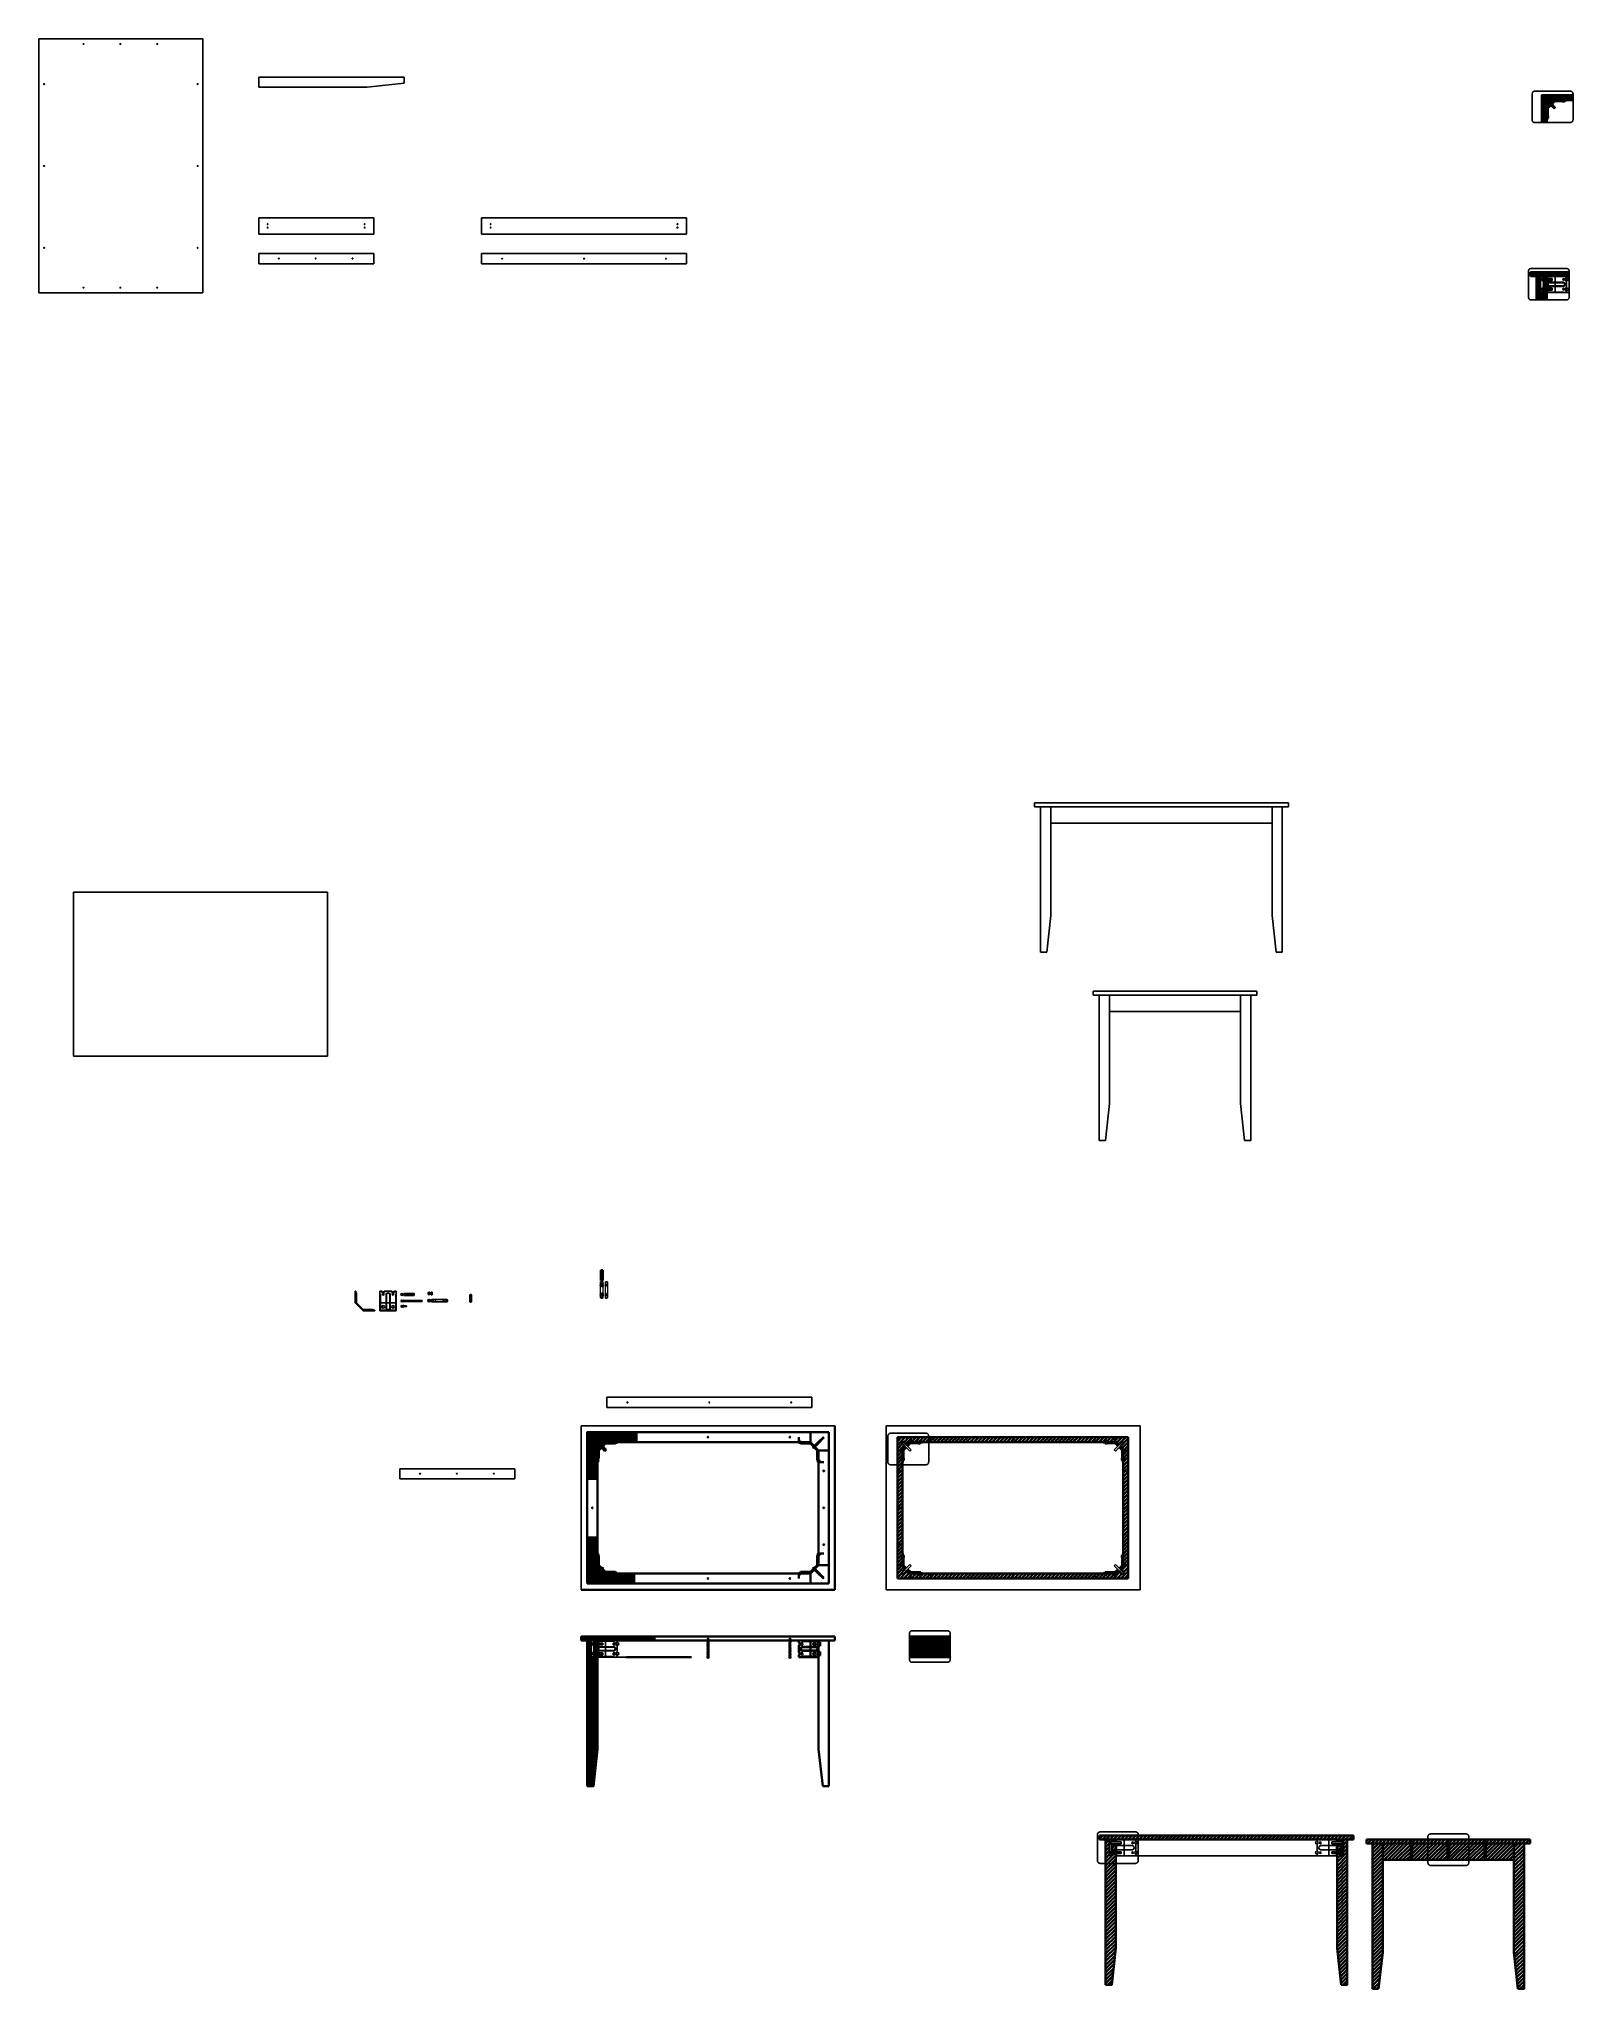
# Model space of a CAD drawing. Header units: millimetres. Extents: x 580 to 8071, y -310 to 9213.
import ezdxf

# ---------------------------------------------------------------- set-up
doc = ezdxf.new("R2010")
doc.units = ezdxf.units.MM
doc.linetypes.add('ACAD_ISO04W100', pattern=[30, 24, -3, 0, -3])
for name, color, linetype, lineweight in [('A-ELEV-MBE', 7, 'Continuous', 18), ('A-SECT-MCUT', 7, 'Continuous', 35), ('A-SECT-MCUT1', 7, 'Continuous', 35), ('IF-DETL', 4, 'Continuous', 35), ('IF-FURN', 7, 'Continuous', 35)]:
    doc.layers.add(name, color=color, linetype=linetype, lineweight=lineweight)
for name, color, linetype in [('Layer1', 1, 'Continuous'), ('Layer2', 8, 'Continuous'), ('linee sezione', 3, 'ACAD_ISO04W100')]:
    doc.layers.add(name, color=color, linetype=linetype)

msp = doc.modelspace()

# ---------------------------------------------------------------- hatches: boundary and pattern name
at = {"layer": 'IF-DETL'}
h = msp.add_hatch(dxfattribs=at)
h.set_pattern_fill('ANSI31', color=256, angle=90)
h.paths.add_polyline_path([(8023.4, 8914.4), (8022.4, 8914.7), (8022.4, 8913.9), (7983.2, 8913.9), (7967.3, 8898.1), (7970.6, 8894.8), (7973.5, 8897.7), (7983.2, 8907.4), (8022.3, 8907.4), (8023.4, 8908.5)])
h.paths.add_polyline_path([(7962.1, 8886.4), (7958.9, 8889.7), (7943.2, 8873.9), (7943.2, 8836.7), (7943.2, 8834.5), (7942.3, 8834.5), (7942, 8833.5), (7948.6, 8833.5), (7949.7, 8834.6), (7949.7, 8836.7), (7949.7, 8873.9)])
h.paths.add_polyline_path([(7949.7, 8827.3), (7949.7, 8827.3), (7949.7, 8829.4), (7948.6, 8830.6), (7942.7, 8830.6), (7942.4, 8829.5), (7943.2, 8829.5), (7943.2, 8823.4), (7943.2, 8817.4), (7946.2, 8817.4), (7946.2, 8824.9), (7948.2, 8824.9, 0.238113), (7949.7, 8826.2)])
h.paths.add_polyline_path([(8039.7, 8913.9), (8027.5, 8913.9), (8027.5, 8914.8), (8026.4, 8915.1), (8026.4, 8908.5), (8027.5, 8907.4), (8028.5, 8907.4), (8030.9, 8907.4, 0.238113), (8032.2, 8908.9), (8032.2, 8910.9), (8039.7, 8910.9)])
h = msp.add_hatch(dxfattribs=at)
h.set_pattern_fill('ANSI31', color=256)
h.set_pattern_definition([(45, (4636.4035, 6663.1414), (-2.245064, 2.245064), [])])
h.paths.add_polyline_path([(8052.3, 8054.6), (8052.3, 8074.6), (7863.2, 8074.6), (7863.2, 8054.6)])
h = msp.add_hatch(dxfattribs=at)
h.set_pattern_fill('ANSI31', color=256)
h.paths.add_polyline_path([(7946.2, 8048.8), (7946.2, 8054.6), (7943.2, 8054.6), (7943.2, 8047.6), (7943.2, 8044.6), (7946.2, 8044.6)])
h.paths.add_polyline_path([(7946.2, 8032.6), (7943.2, 8032.6), (7943.2, 8029.6), (7943.2, 8022.6), (7943.2, 8014.6), (7943.2, 7999.6), (7943.2, 7996.6), (7946.2, 7996.6), (7946.2, 8000.8), (7946.2, 8029.6)])
h.paths.add_polyline_path([(7946.2, 7984.6), (7943.2, 7984.6), (7943.2, 7981.6), (7943.2, 7974.6), (7946.2, 7974.6), (7946.2, 7981.6)])
h = msp.add_hatch(dxfattribs=at)
h.set_pattern_fill('ANSI31', color=256)
h.paths.add_polyline_path([(3346.8, 2410.2), (3256.8, 2410.2), (3256.8, 2320.3), (3257, 2320.2), (3306.8, 2320.2), (3322.5, 2336), (3305.1, 2353.7, -0.872266), (3314.8, 2360.5), (3330.9, 2344.4), (3346.8, 2360.2)])
h = msp.add_hatch(dxfattribs=at)
h.set_pattern_fill('ANSI31', color=256, scale=4)
h.paths.add_polyline_path([(5833.4, 2385.2), (5733.4, 2385.2), (4836.4, 2385.2), (4836.4, 2360.2), (4875.6, 2360.2), (4875.6, 2367.4), (4880.7, 2367.4), (4880.7, 2360.2), (5789.1, 2360.2), (5789.1, 2367.4), (5794.2, 2367.4), (5794.2, 2360.2), (5833.4, 2360.2)])
edge = h.paths.add_edge_path(flags=16)
edge.add_arc((4936.4, 2372.7), 2, 0, 360)
edge = h.paths.add_edge_path(flags=16)
edge.add_arc((5336.4, 2372.7), 2, 0, 360)
edge = h.paths.add_edge_path(flags=16)
edge.add_arc((5736.4, 2372.7), 2, 0, 360)
edge = h.paths.add_edge_path()
edge.add_line((4836.4, 2385.2), (4833.4, 2385.2))
edge.add_line((4833.4, 2385.2), (4771.4, 2385.2))
edge.add_line((4771.4, 2385.2), (4771.4, 2320.2))
edge.add_line((4771.4, 2320.2), (4796.4, 2320.2))
edge.add_line((4796.4, 2320.2), (4796.4, 2330.2))
edge.add_line((4796.4, 2330.2), (4807.4, 2341))
edge.add_line((4807.4, 2341), (4794.9, 2353.6))
edge.add_arc((4800.2, 2356.4), 5.99, 47.01722, 207.16864, ccw=False)
edge.add_line((4804.3, 2360.8), (4815.8, 2349.3))
edge.add_line((4815.8, 2349.3), (4826.9, 2360.2))
edge.add_line((4826.9, 2360.2), (4836.4, 2360.2))
edge.add_line((4836.4, 2360.2), (4836.4, 2385.2))
h.paths.add_polyline_path([(4796.4, 2275.8), (4789.3, 2275.8), (4789.3, 2276.8), (4789.3, 2280.9), (4796.4, 2280.9), (4796.4, 2320.2), (4771.4, 2320.2), (4771.4, 1760.2), (4796.4, 1760.2), (4796.4, 1799.6), (4789.3, 1799.6), (4789.3, 1804.7), (4796.4, 1804.7)])
edge = h.paths.add_edge_path(flags=16)
edge.add_arc((4783.9, 2220.2), 2, 0, 360)
edge = h.paths.add_edge_path(flags=16)
edge.add_arc((4783.9, 2040.2), 2, 0, 360)
edge = h.paths.add_edge_path(flags=16)
edge.add_arc((4783.9, 1860.2), 2, 0, 360)
edge = h.paths.add_edge_path()
edge.add_line((4807.4, 1739.5), (4796.4, 1750.3))
edge.add_line((4796.4, 1750.3), (4796.4, 1760.2))
edge.add_line((4796.4, 1760.2), (4771.4, 1760.2))
edge.add_line((4771.4, 1760.2), (4771.4, 1695.2))
edge.add_line((4771.4, 1695.2), (4836.4, 1695.2))
edge.add_line((4836.4, 1695.2), (4836.4, 1720.2))
edge.add_line((4836.4, 1720.2), (4826.9, 1720.2))
edge.add_line((4826.9, 1720.2), (4815.8, 1731.2))
edge.add_line((4815.8, 1731.2), (4804.6, 1720))
edge.add_arc((4800.2, 1724), 5.99, 152.83136, 317.2197, ccw=False)
edge.add_line((4794.9, 1726.8), (4807.4, 1739.5))
h.paths.add_polyline_path([(5833.4, 1720.2), (5794.2, 1720.2), (5794.2, 1713), (5793.1, 1713), (5789.1, 1713), (5789.1, 1720.2), (5782.8, 1720.2), (4880.7, 1720.2), (4880.7, 1713), (4875.6, 1713), (4875.6, 1720.2), (4836.4, 1720.2), (4836.4, 1695.2), (5833.4, 1695.2)])
edge = h.paths.add_edge_path(flags=16)
edge.add_arc((4936.4, 1707.7), 2, 0, 360)
edge = h.paths.add_edge_path(flags=16)
edge.add_arc((5336.4, 1707.7), 2, 0, 360)
edge = h.paths.add_edge_path(flags=16)
edge.add_arc((5736.4, 1707.7), 2, 0, 360)
edge = h.paths.add_edge_path()
edge.add_line((5898.4, 1760.2), (5873.4, 1760.2))
edge.add_line((5873.4, 1760.2), (5873.4, 1750.3))
edge.add_line((5873.4, 1750.3), (5862.5, 1739.5))
edge.add_line((5862.5, 1739.5), (5874.9, 1726.8))
edge.add_arc((5869.6, 1724), 5.99, -132.98278, 27.16864, ccw=False)
edge.add_line((5865.5, 1719.7), (5854, 1731.2))
edge.add_line((5854, 1731.2), (5842.9, 1720.2))
edge.add_line((5842.9, 1720.2), (5833.4, 1720.2))
edge.add_line((5833.4, 1720.2), (5833.4, 1695.2))
edge.add_line((5833.4, 1695.2), (5898.4, 1695.2))
edge.add_line((5898.4, 1695.2), (5898.4, 1760.2))
h.paths.add_polyline_path([(5898.4, 1860.2), (5898.4, 2320.2), (5873.4, 2320.2), (5873.4, 2280.9), (5880.6, 2280.9), (5880.6, 2275.8), (5873.4, 2275.8), (5873.4, 1804.7), (5880.6, 1804.7), (5880.6, 1803.6), (5880.6, 1799.6), (5873.4, 1799.6), (5873.4, 1760.2), (5898.4, 1760.2)])
edge = h.paths.add_edge_path(flags=16)
edge.add_arc((5885.9, 1860.2), 2, 0, 360)
edge = h.paths.add_edge_path(flags=16)
edge.add_arc((5885.9, 2040.2), 2, 0, 360)
edge = h.paths.add_edge_path(flags=16)
edge.add_arc((5885.9, 2220.2), 2, 0, 360)
edge = h.paths.add_edge_path()
edge.add_line((5898.4, 2385.2), (5833.4, 2385.2))
edge.add_line((5833.4, 2385.2), (5833.4, 2360.2))
edge.add_line((5833.4, 2360.2), (5842.9, 2360.2))
edge.add_line((5842.9, 2360.2), (5854, 2349.3))
edge.add_line((5854, 2349.3), (5865.2, 2360.4))
edge.add_arc((5869.6, 2356.4), 5.99, -27.16864, 137.2197, ccw=False)
edge.add_line((5874.9, 2353.6), (5862.5, 2341))
edge.add_line((5862.5, 2341), (5873.4, 2330.2))
edge.add_line((5873.4, 2330.2), (5873.4, 2320.2))
edge.add_line((5873.4, 2320.2), (5898.4, 2320.2))
edge.add_line((5898.4, 2320.2), (5898.4, 2385.2))
h = msp.add_hatch(dxfattribs=at)
h.set_pattern_fill('ANSI31', color=256)
h.paths.add_polyline_path([(3306.8, 2275.8), (3301.3, 2275.8), (3301.3, 2275.8), (3301.3, 2275.8), (3301.3, 2275.8), (3299.6, 2275.8), (3299.6, 2280.8), (3306.8, 2280.8), (3306.8, 2320.2), (3256.8, 2320.2), (3256.8, 2220.2), (3256.8, 2180.9), (3306.8, 2180.9)])
h.paths.add_polyline_path([(3283.8, 2220.2, -1), (3279.8, 2220.2, -1)], flags=16)
h.paths.add_polyline_path([(3313.3, 2320.2), (3325.7, 2332.7), (3322.5, 2336), (3306.8, 2320.2), (3306.8, 2280.8), (3313.2, 2280.8), (3313.3, 2280.9)])
h = msp.add_hatch(dxfattribs=at)
h.set_pattern_fill('ANSI31', color=256)
h.paths.add_polyline_path([(3313.3, 2272.5), (3313.3, 2273.6), (3313.3, 2273.6), (3313.3, 2275.7), (3313.2, 2275.8), (3306.8, 2275.8), (3306.8, 2269.7), (3306.8, 2263.7), (3309.8, 2263.7), (3309.8, 2271.2), (3311.8, 2271.2, 0.238113)])
h = msp.add_hatch(dxfattribs=at)
h.set_pattern_fill('ANSI31', color=256)
h.paths.add_polyline_path([(3586.1, 1411.4), (3585.9, 1411.5), (3256.8, 1411.5), (3226.8, 1411.5), (3226.8, 1391.5), (3448.7, 1391.5), (3586.1, 1391.5)])
h = msp.add_hatch(dxfattribs=at)
h.set_pattern_fill('ANSI31', color=256, scale=4)
h.paths.add_polyline_path([(6998.5, 440.5), (6697.2, 440.5), (5788.5, 440.5), (5758.5, 440.5), (5758.5, 420.5), (6998.5, 420.5)])
h.paths.add_polyline_path([(5838.5, 346.6), (5838.5, 350.5), (5820.1, 350.5), (5820.1, 342), (5820.1, 340.5), (5808.1, 340.5), (5808.1, 342), (5808.1, 420.5), (5788.5, 420.5), (5788.5, -289.5), (5818.5, -289.5), (5838.5, -109.5), (5838.5, 80.4)])
h.paths.add_polyline_path([(6968.5, 420.5), (6949, 420.5), (6949, 419), (6949, 342), (6949, 340.5), (6937, 340.5), (6937, 342), (6937, 350.5), (6918.5, 350.5), (6918.5, 347.5), (6918.5, 80.4), (6918.5, -109.5), (6938.5, -289.5), (6968.5, -289.5)])
h.paths.add_polyline_path([(6937, 419), (6937, 420.5), (6918.5, 420.5), (6918.5, 413.5), (6918.5, 410.5), (6937, 410.5)], flags=17)
h.paths.add_polyline_path([(6937, 398.5), (6918.5, 398.5), (6918.5, 395.5), (6918.5, 388.5), (6918.5, 380.5), (6918.5, 365.5), (6918.5, 362.5), (6937, 362.5)], flags=17)
h.paths.add_polyline_path([(5838.5, 413.5), (5838.5, 420.5), (5820.1, 420.5), (5820.1, 419), (5820.1, 410.5), (5838.5, 410.5)], flags=17)
h.paths.add_polyline_path([(5838.5, 380.5), (5838.5, 395.5), (5838.5, 398.5), (5820.1, 398.5), (5820.1, 362.5), (5838.5, 362.5), (5838.5, 365.5), (5838.5, 372.5)], flags=17)
h.paths.add_polyline_path([(5841.5, 420.5), (5838.5, 420.5), (5838.5, 413.5), (5838.5, 410.5), (5841.5, 410.5), (5841.5, 414.7)])
h.paths.add_polyline_path([(5841.5, 395.5), (5841.5, 398.5), (5838.5, 398.5), (5838.5, 395.5), (5838.5, 380.5), (5838.5, 372.5), (5838.5, 365.5), (5838.5, 362.5), (5841.5, 362.5), (5841.5, 366.7)])
h.paths.add_polyline_path([(5841.5, 347.5), (5841.5, 350.5), (5838.5, 350.5), (5838.5, 346.6), (5838.5, 340.5), (5841.5, 340.5)])
h.paths.add_polyline_path([(6918.5, 420.5), (6915.5, 420.5), (6915.5, 413.5), (6915.5, 410.5), (6918.5, 410.5), (6918.5, 413.5)])
h.paths.add_polyline_path([(6918.5, 388.5), (6918.5, 395.5), (6918.5, 398.5), (6915.5, 398.5), (6915.5, 394.3), (6915.5, 365.5), (6915.5, 362.5), (6918.5, 362.5), (6918.5, 365.5), (6918.5, 380.5)])
h.paths.add_polyline_path([(6918.5, 347.5), (6918.5, 350.5), (6915.5, 350.5), (6915.5, 346.3), (6915.5, 340.5), (6918.5, 340.5)])
h = msp.add_hatch(dxfattribs=at)
h.set_pattern_fill('ANSI31', color=256, scale=4)
h.set_pattern_definition([(45, (2531.808, -991.021), (-8.980256, 8.980256), [])])
h.paths.add_polyline_path([(7141.7, 400.5), (7139.9, 400.5), (7091.7, 400.5), (7091.7, -309.5), (7121.7, -309.5), (7141.7, -129.5), (7141.7, 60.4)])
h.paths.add_polyline_path([(7831.7, 400.5), (7781.7, 400.5), (7781.7, 393.5), (7781.7, 60.4), (7781.7, -129.5), (7801.7, -309.5), (7831.7, -309.5)])
h.paths.add_polyline_path([(7638, 400.5), (7465.6, 400.5), (7465.6, 320.5), (7638, 320.5)])
h.paths.add_polyline_path([(7781.7, 393.5), (7781.7, 400.5), (7741.7, 400.5), (7645.5, 400.5), (7645.5, 320.5), (7700.2, 320.5), (7741.7, 320.5), (7781.7, 320.5)])
h.paths.add_polyline_path([(7458.1, 400.5), (7285.5, 400.5), (7285.5, 320.5), (7458.1, 320.5)])
h.paths.add_polyline_path([(7278, 400.5), (7141.7, 400.5), (7141.7, 320.5), (7278, 320.5)])
h.paths.add_polyline_path([(7861.7, 420.5), (7831.7, 420.5), (7091.7, 420.5), (7061.7, 420.5), (7061.7, 400.5), (7278, 400.5), (7278, 410.6), (7285.5, 410.6), (7285.5, 400.5), (7458.1, 400.5), (7458.1, 410.6), (7465.6, 410.6), (7465.6, 400.5), (7638, 400.5), (7638, 410.6), (7645.5, 410.6), (7645.5, 400.5), (7741.7, 400.5), (7781.7, 400.5), (7831.7, 400.5), (7861.7, 400.5)])

# ---------------------------------------------------------------- linework, layer by layer
at = {"layer": 'A-ELEV-MBE'}
for p, q in [((8026.4, 8921.1), (8023.4, 8921.1)), ((7936, 8833.5), (7936, 8830.6)), ((7912.7, 8053.1), (7912.7, 7976.1)), ((7916.2, 8054.6), (7921.2, 8054.6)), ((7924.7, 8053.1), (7924.7, 8044.6)), ((7924.7, 8044.6), (7943.2, 8044.6)), ((7924.7, 8032.6), (7924.7, 7996.6)), ((7924.7, 8032.6), (7943.2, 8032.6)), ((7921.2, 7974.6), (7916.2, 7974.6)), ((7924.7, 7996.6), (7943.2, 7996.6)), ((7924.7, 7984.6), (7924.7, 7976.1)), ((7924.7, 7984.6), (7943.2, 7984.6)), ((3322.3, 3142.9), (3325.8, 3144.4)), ((3334.3, 3142.9), (3322.3, 3142.9)), ((3322.3, 3065.9), (3322.3, 3142.9)), ((3330.8, 3144.4), (3325.8, 3144.4)), ((3334.3, 3142.9), (3330.8, 3144.4)), ((3334.3, 3065.9), (3334.3, 3142.9)), ((3344.2, 3142.9), (3347.7, 3144.4)), ((3344.2, 3142.9), (3356.2, 3142.9)), ((3344.2, 3142.9), (3344.2, 3065.9)), ((3352.7, 3144.4), (3347.7, 3144.4)), ((3356.2, 3142.9), (3352.7, 3144.4)), ((3356.2, 3142.9), (3356.2, 3065.9)), ((3322.3, 3065.9), (3325.8, 3064.4)), ((3334.3, 3065.9), (3322.3, 3065.9)), ((3325.8, 3064.4), (3330.8, 3064.4)), ((3334.3, 3065.9), (3330.8, 3064.4)), ((3344.2, 3065.9), (3347.7, 3064.4)), ((3344.2, 3065.9), (3356.2, 3065.9)), ((3347.7, 3064.4), (3352.7, 3064.4)), ((3356.2, 3065.9), (3352.7, 3064.4)), ((3383.8, 2352.7), (3383.8, 2353.7)), ((3383.8, 2353.7), (3385.9, 2353.7)), ((3385.9, 2353.7), (3387, 2354.8)), ((3386, 2367.2), (3391.1, 2365.7)), ((3386, 2365.7), (3391.1, 2364.2)), ((3386, 2365.7), (3391.1, 2364.2)), ((3386, 2364.1), (3391.1, 2362.6)), ((3386, 2362.5), (3391.1, 2361)), ((3386, 2361), (3391.1, 2359.5)), ((3386, 2359.4), (3391.1, 2357.9)), ((3386, 2357.8), (3391.1, 2356.3)), ((3390, 2367.4), (3387, 2367.4)), ((3388, 2352.7), (3388.5, 2353.3)), ((3388.5, 2353.3), (3389, 2352.7)), ((3391.1, 2353.7), (3390, 2354.8)), ((3393.2, 2353.7), (3391.1, 2353.7)), ((3393.2, 2352.7), (3393.2, 2353.7)), ((3299.6, 2279.8), (3299.6, 2276.8)), ((3299.8, 2275.8), (3301.2, 2280.8)), ((3301.3, 2275.8), (3302.8, 2280.8)), ((3301.3, 2275.8), (3302.8, 2280.8)), ((3302.9, 2275.8), (3304.4, 2280.8)), ((3304.5, 2275.8), (3305.9, 2280.8)), ((3306, 2275.8), (3307.5, 2280.8)), ((3307.6, 2275.8), (3309, 2280.8)), ((3309.1, 2275.8), (3310.6, 2280.8)), ((3313.3, 2280.9), (3312.2, 2279.8)), ((3313.3, 2275.7), (3312.2, 2276.8)), ((3314.3, 2283), (3313.3, 2283)), ((3313.3, 2283), (3313.3, 2280.9)), ((3313.3, 2273.6), (3313.3, 2275.7)), ((3314.3, 2273.6), (3313.3, 2273.6)), ((3313.7, 2278.3), (3314.3, 2278.8)), ((3314.3, 2277.8), (3313.7, 2278.3)), ((3276.3, 1390), (3276.3, 1313)), ((3279.8, 1391.5), (3284.8, 1391.5)), ((3288.3, 1390), (3288.3, 1381.5)), ((3288.3, 1369.5), (3288.3, 1333.5)), ((3284.8, 1311.5), (3279.8, 1311.5)), ((3288.3, 1321.5), (3288.3, 1313)), ((3441.6, 1310.6), (3441.6, 1311.5)), ((3441.6, 1311.5), (3444.1, 1311.5)), ((3445.8, 1310.6), (3446.3, 1311.1)), ((3446.3, 1311.1), (3446.8, 1310.6)), ((3451, 1311.5), (3448.6, 1311.5)), ((3451, 1310.6), (3451, 1311.5))]:
    msp.add_line(p, q, dxfattribs=at)
for points in [[(3383.8, 2352.7), (3388, 2352.7)], [(3387, 2367.4), (3387, 2354.8)], [(3389, 2352.7), (3393.2, 2352.7)], [(3390, 2354.8), (3390, 2367.4)], [(3312.2, 2279.8), (3299.6, 2279.8)], [(3299.6, 2276.8), (3312.2, 2276.8)], [(3314.3, 2278.8), (3314.3, 2283)], [(3314.3, 2273.6), (3314.3, 2277.8)], [(3441.6, 1310.6), (3445.8, 1310.6)], [(3446.8, 1310.6), (3451, 1310.6)]]:
    msp.add_lwpolyline(points, dxfattribs=at)
at = {"layer": 'A-SECT-MCUT'}
msp.add_line((3334.2, 2341.1), (3337.1, 2344), dxfattribs=at)
at = {"layer": 'A-SECT-MCUT1'}
for p, q in [((3322.3, 3196.5), (3334.3, 3193.1)), ((3322.3, 3193.5), (3334.3, 3190.1)), ((3322.3, 3190.5), (3334.3, 3187.1)), ((3322.3, 3187.5), (3334.3, 3184.1)), ((3322.3, 3184.5), (3334.3, 3181.1)), ((3322.3, 3181.5), (3334.3, 3178.1)), ((3322.3, 3178.5), (3334.3, 3175.1)), ((3322.3, 3175.5), (3334.3, 3172.1)), ((3322.3, 3172.5), (3334.3, 3169.1)), ((3322.3, 3169.5), (3334.3, 3166.1)), ((3322.3, 3166.5), (3334.3, 3163.1)), ((3322.3, 3163.5), (3334.3, 3160.1)), ((3322.3, 3160.5), (3334.3, 3157.1)), ((3322.3, 3157.5), (3334.3, 3154.1)), ((3322.3, 3154.5), (3334.3, 3151.1)), ((3308.9, 2349.8), (3319.6, 2355.7)), ((3311, 2347.7), (3321.7, 2353.6)), ((3313.1, 2345.5), (3323.9, 2351.4)), ((3315.2, 2343.4), (3326, 2349.3)), ((3317.4, 2341.3), (3328.1, 2347.2)), ((3319.5, 2339.2), (3330.2, 2345.1)), ((3321.5, 2337), (3332.3, 2342.9)), ((3323.6, 2334.9), (3334.5, 2340.8)), ((3325.7, 2332.7), (3329.1, 2334.6)), ((3329.8, 2328.4), (3340.8, 2334.4)), ((3332, 2326.3), (3342.9, 2332.3)), ((3334.1, 2324.2), (3345, 2330.2)), ((3336.2, 2322.1), (3347.2, 2328.1)), ((3336.3, 2335.3), (3338.7, 2336.6)), ((3338.3, 2319.9), (3349.3, 2325.9))]:
    msp.add_line(p, q, dxfattribs=at)
at = {"layer": 'IF-DETL', "linetype": 'Continuous'}
for p, q in [((7917.8, 8937.1), (7919.7, 8938.9)), ((7917.8, 8932.6), (7924.2, 8938.9)), ((7917.8, 8928.1), (7928.7, 8938.9)), ((7917.8, 8923.6), (7933.1, 8938.9)), ((7917.8, 8919.1), (7937.6, 8938.9)), ((7917.8, 8914.6), (7942.1, 8938.9)), ((7917.8, 8910.1), (7946.6, 8938.9)), ((7917.8, 8905.6), (7951.1, 8938.9)), ((7917.8, 8901.2), (7955.6, 8938.9)), ((7917.8, 8896.7), (7960.1, 8938.9)), ((7917.8, 8892.2), (7964.6, 8938.9)), ((7917.8, 8887.7), (7940.9, 8910.7)), ((7917.8, 8883.2), (7941.8, 8907.2)), ((7917.8, 8878.7), (7944, 8904.9)), ((7917.8, 8874.2), (7946.2, 8902.6)), ((7918, 8869.9), (7948.4, 8900.4)), ((7918, 8865.4), (7950.7, 8898.1)), ((7918, 8860.9), (7952.9, 8895.8)), ((7918, 8856.4), (7943.2, 8881.6)), ((7918, 8851.9), (7943.2, 8877.1)), ((7918, 8847.5), (7943.2, 8872.6)), ((7918, 8843), (7943.2, 8868.1)), ((7918, 8838.5), (7943.2, 8863.7)), ((7918, 8834), (7943.2, 8859.2)), ((7946.2, 8916.1), (7969.1, 8938.9)), ((7949.9, 8915.3), (7973.6, 8938.9)), ((7952.3, 8913.2), (7978, 8938.9)), ((7954.5, 8910.9), (7982.5, 8938.9)), ((7956.8, 8908.7), (7987, 8938.9)), ((7959, 8906.4), (7991.5, 8938.9)), ((7961.2, 8904.2), (7996, 8938.9)), ((7975.5, 8913.9), (8000.5, 8938.9)), ((7980, 8913.9), (8005, 8938.9)), ((7984.5, 8913.9), (8009.5, 8938.9)), ((7989, 8913.9), (8014, 8938.9)), ((7993.5, 8913.9), (8018.5, 8938.9)), ((7997.9, 8913.9), (8022.9, 8938.9)), ((8002.4, 8913.9), (8027.4, 8938.9)), ((8006.9, 8913.9), (8031.9, 8938.9)), ((8011.4, 8913.9), (8036.4, 8938.9)), ((8015.9, 8913.9), (8022.4, 8920.4)), ((8020.4, 8913.9), (8022.4, 8915.9)), ((8023.1, 8921.1), (8040.9, 8938.9)), ((8026.3, 8919.8), (8026.4, 8919.9)), ((8027.5, 8921), (8045.4, 8938.9)), ((8027.5, 8916.5), (8049.9, 8938.9)), ((8029.4, 8913.9), (8054.4, 8938.9)), ((8033.9, 8913.9), (8058.9, 8938.9)), ((8038.4, 8913.9), (8063.4, 8938.9)), ((8042.8, 8913.9), (8067.8, 8938.9)), ((8047.3, 8913.9), (8070.7, 8937.3)), ((8051.8, 8913.9), (8070.7, 8932.8)), ((8056.3, 8913.9), (8070.7, 8928.3)), ((8060.8, 8913.9), (8070.7, 8923.8)), ((8065.3, 8913.9), (8070.7, 8919.3)), ((8069.8, 8913.9), (8070.7, 8914.8)), ((7918, 8829.5), (7943.2, 8854.7)), ((7918, 8825), (7943.2, 8850.2)), ((7918, 8820.5), (7943.2, 8845.7)), ((7918, 8816), (7936, 8834)), ((7918, 8811.5), (7936, 8829.6)), ((7918, 8807), (7940.5, 8829.5)), ((7919.7, 8804.3), (7943.2, 8827.7)), ((7924.2, 8804.3), (7943.2, 8823.2)), ((7928.7, 8804.3), (7943.2, 8818.8)), ((7933.2, 8804.3), (7943.2, 8814.3)), ((7936.5, 8834.5), (7943.2, 8841.2)), ((7937.7, 8804.3), (7943.2, 8809.8)), ((7941, 8834.5), (7943.2, 8836.7)), ((7942.2, 8804.3), (7943.2, 8805.3)), ((7893.2, 8052), (7895.8, 8054.6)), ((7893.2, 8047.5), (7900.3, 8054.6)), ((7893.2, 8043), (7904.8, 8054.6)), ((7893.2, 8038.6), (7909.3, 8054.6)), ((7893.2, 8034.1), (7912.7, 8053.6)), ((7893.2, 8025.1), (7912.7, 8044.6)), ((7893.2, 8020.6), (7912.7, 8040.2)), ((7893.2, 8029.6), (7900.6, 8037)), ((7893.2, 8016.1), (7912.9, 8035.8)), ((7893.2, 8011.6), (7912.7, 8031.2)), ((7893.2, 8007.1), (7912.7, 8026.7)), ((7893.2, 8002.6), (7912.7, 8022.2)), ((7893.2, 7998.1), (7912.7, 8017.7)), ((7893.2, 7993.7), (7912.7, 8013.2)), ((7893.2, 7989.2), (7912.7, 8008.7)), ((7893.2, 7984.7), (7912.7, 8004.2)), ((7900.6, 8037), (7912.7, 8049.1)), ((7901.6, 7988.6), (7912.7, 7999.7)), ((7924.7, 8052.2), (7927.2, 8054.6)), ((7924.7, 8047.7), (7931.7, 8054.6)), ((7924.7, 8029.6), (7927.9, 8032.6)), ((7924.7, 8025.2), (7932.3, 8032.6)), ((7924.7, 8020.7), (7936.7, 8032.6)), ((7924.7, 8016.2), (7941.1, 8032.6)), ((7924.7, 8011.7), (7943.2, 8030.2)), ((7924.7, 8007.2), (7943.2, 8025.7)), ((7924.7, 8002.8), (7943.2, 8021.2)), ((7924.7, 7998.3), (7943.2, 8016.7)), ((7926.2, 8044.6), (7936.2, 8054.6)), ((7927.6, 7996.6), (7943.2, 8012.2)), ((7930.7, 8044.6), (7940.7, 8054.6)), ((7932.1, 7996.6), (7943.2, 8007.7)), ((7935.2, 8044.6), (7938.2, 8047.6)), ((7936.6, 7996.6), (7943.2, 8003.2)), ((7938.2, 8047.6), (7943.2, 8052.6)), ((7940.3, 8044.6), (7943.2, 8047.4)), ((7941.1, 7996.6), (7943.2, 7998.8)), ((7952.1, 8054.5), (7952.3, 8054.6)), ((7893.2, 7971.2), (7912.7, 7990.8)), ((7893.2, 7980.2), (7901.6, 7988.6)), ((7893.2, 7975.7), (7906.1, 7988.6)), ((7893.2, 7966.7), (7912.7, 7986.3)), ((7893.2, 7939.8), (7938.1, 7984.6)), ((7893.2, 7962.2), (7912.7, 7981.8)), ((7893.2, 7957.7), (7912.7, 7977.3)), ((7893.2, 7953.2), (7914.6, 7974.6)), ((7893.2, 7948.8), (7919.1, 7974.6)), ((7893.2, 7944.3), (7923.6, 7974.6)), ((7896, 7938.2), (7942.5, 7984.6)), ((7900.5, 7938.2), (7943.2, 7980.8)), ((7905, 7938.2), (7943.2, 7976.3)), ((7906.1, 7988.6), (7912.7, 7995.2)), ((7909.5, 7938.2), (7943.2, 7971.8)), ((7914, 7938.2), (7943.2, 7967.3)), ((7918.5, 7938.2), (7943.2, 7962.8)), ((7923, 7938.2), (7943.2, 7958.3)), ((7924.7, 7980.3), (7929.1, 7984.6)), ((7924.7, 7975.8), (7933.6, 7984.6)), ((7927.5, 7938.2), (7943.2, 7953.9)), ((7932, 7938.2), (7943.2, 7949.4)), ((7936.5, 7938.2), (7943.2, 7944.9)), ((7941, 7938.2), (7943.2, 7940.4)), ((3331.6, 2343.7), (3398, 2410.2)), ((3333.8, 2341.5), (3402.5, 2410.2)), ((3346.8, 2408.3), (3348.7, 2410.2)), ((3346.8, 2403.9), (3353.1, 2410.2)), ((3346.8, 2399.4), (3357.6, 2410.2)), ((3346.8, 2394.9), (3362.1, 2410.2)), ((3346.8, 2390.4), (3366.6, 2410.2)), ((3346.8, 2385.9), (3371.1, 2410.2)), ((3346.8, 2381.4), (3375.6, 2410.2)), ((3346.8, 2376.9), (3380.1, 2410.2)), ((3346.8, 2372.4), (3384.6, 2410.2)), ((3346.8, 2367.9), (3389.1, 2410.2)), ((3346.8, 2363.4), (3393.6, 2410.2)), ((3350.5, 2353.7), (3407, 2410.2)), ((3355, 2353.7), (3411.5, 2410.2)), ((3359.5, 2353.7), (3416, 2410.2)), ((3364, 2353.7), (3420.5, 2410.2)), ((3368.4, 2353.7), (3425, 2410.2)), ((3386.7, 2367.4), (3429.5, 2410.2)), ((3391.1, 2358.4), (3442.9, 2410.2)), ((3391.1, 2353.9), (3447.4, 2410.2)), ((3391.1, 2367.3), (3434, 2410.2)), ((3391.1, 2362.9), (3438.5, 2410.2)), ((3398.9, 2357.2), (3451.9, 2410.2)), ((3406.4, 2360.2), (3456.4, 2410.2)), ((3410.9, 2360.2), (3460.9, 2410.2)), ((3415.4, 2360.2), (3465.4, 2410.2)), ((3419.9, 2360.2), (3469.9, 2410.2)), ((3424.4, 2360.2), (3474.4, 2410.2)), ((3428.9, 2360.2), (3478.9, 2410.2)), ((3433.4, 2360.2), (3483.4, 2410.2)), ((3437.8, 2360.2), (3487.8, 2410.2)), ((3442.3, 2360.2), (3492.3, 2410.2)), ((3446.8, 2360.2), (3496.8, 2410.2)), ((3451.3, 2360.2), (3498.1, 2407)), ((3455.8, 2360.2), (3498.1, 2402.5)), ((3460.3, 2360.2), (3498.1, 2398)), ((3464.8, 2360.2), (3498.1, 2393.5)), ((3469.3, 2360.2), (3498.1, 2389.1)), ((3473.8, 2360.2), (3498.1, 2384.6)), ((3257, 2320.2), (3256.8, 2320.3)), ((3372.9, 2353.7), (3386, 2366.7)), ((3377.4, 2353.7), (3386, 2362.2)), ((3381.9, 2353.7), (3386, 2357.7)), ((3478.3, 2360.2), (3498.1, 2380.1)), ((3482.7, 2360.2), (3498.1, 2375.6)), ((3487.2, 2360.2), (3498.1, 2371.1)), ((3491.7, 2360.2), (3498.1, 2366.6)), ((3496.2, 2360.2), (3498.1, 2362.1)), ((3256.8, 1891.8), (3259.7, 1894.7)), ((3256.8, 1887.3), (3264.2, 1894.7)), ((3256.8, 1882.8), (3268.7, 1894.7)), ((3256.8, 1878.3), (3273.2, 1894.7)), ((3256.8, 1873.8), (3277.7, 1894.7)), ((3256.8, 1869.3), (3282.2, 1894.7)), ((3256.8, 1864.8), (3286.7, 1894.7)), ((3256.8, 1860.3), (3291.2, 1894.7)), ((3256.8, 1855.9), (3295.7, 1894.7)), ((3256.8, 1851.4), (3300.1, 1894.7)), ((3256.8, 1846.9), (3304.6, 1894.7)), ((3256.8, 1842.4), (3306.8, 1892.4)), ((3256.8, 1828.9), (3306.8, 1878.9)), ((3256.8, 1824.4), (3306.8, 1874.4)), ((3256.8, 1819.9), (3306.8, 1869.9)), ((3256.8, 1815.4), (3306.8, 1865.4)), ((3256.8, 1837.9), (3280, 1861.1)), ((3256.8, 1811), (3306.8, 1861)), ((3256.8, 1833.4), (3281.6, 1858.2)), ((3256.8, 1806.5), (3306.8, 1856.5)), ((3256.8, 1802), (3264.2, 1809.4)), ((3265.6, 1810.8), (3306.8, 1852)), ((3270.1, 1810.8), (3306.8, 1847.5)), ((3274.6, 1810.8), (3306.8, 1843)), ((3279.1, 1810.9), (3306.8, 1838.5)), ((3280.9, 1862), (3306.8, 1887.9)), ((3283.6, 1810.8), (3306.8, 1834)), ((3283.8, 1860.4), (3306.8, 1883.4)), ((3288, 1810.8), (3306.8, 1829.5)), ((3292.5, 1810.8), (3306.8, 1825)), ((3297, 1810.8), (3299.8, 1813.5)), ((3303, 1816.8), (3306.8, 1820.5)), ((3256.8, 1779.5), (3284, 1806.8)), ((3256.8, 1775), (3288.5, 1806.8)), ((3256.8, 1770.5), (3293, 1806.8)), ((3256.8, 1766.1), (3297.5, 1806.8)), ((3256.8, 1761.6), (3302, 1806.8)), ((3256.8, 1797.5), (3266, 1806.7)), ((3256.8, 1793), (3270.5, 1806.7)), ((3256.8, 1788.5), (3275, 1806.7)), ((3256.8, 1784), (3279.5, 1806.7)), ((3306.7, 1723.3), (3256.8, 1758.3)), ((3304.4, 1721.1), (3256.8, 1754.5)), ((3302.1, 1718.8), (3256.8, 1750.6)), ((3299.8, 1716.5), (3256.8, 1746.7)), ((3297.5, 1714.3), (3256.8, 1742.8)), ((3295.2, 1712.1), (3256.8, 1738.9)), ((3292.9, 1709.8), (3256.8, 1735.1)), ((3290.6, 1707.5), (3256.8, 1731.2)), ((3288.3, 1705.3), (3256.8, 1727.3)), ((3286, 1703), (3256.8, 1723.4)), ((3283.7, 1700.7), (3256.8, 1719.6)), ((3321.7, 1670.2), (3256.8, 1715.7)), ((3309, 1725.6), (3259.6, 1760.2)), ((3259.9, 1760.2), (3306.8, 1807.1)), ((3264.4, 1760.2), (3306.8, 1802.6)), ((3311.3, 1727.9), (3265.2, 1760.2)), ((3268.9, 1760.2), (3306.8, 1798.1)), ((3313.6, 1730.1), (3270.7, 1760.2)), ((3273.4, 1760.2), (3306.8, 1793.6)), ((3315.9, 1732.4), (3276.2, 1760.2)), ((3277.9, 1760.2), (3306.8, 1789.1)), ((3318.2, 1734.7), (3281.8, 1760.2)), ((3282.4, 1760.2), (3306.8, 1784.6)), ((3286.9, 1760.2), (3306.8, 1780.1)), ((3320.5, 1736.9), (3287.3, 1760.2)), ((3291.3, 1760.2), (3306.8, 1775.6)), ((3322.8, 1739.2), (3292.8, 1760.2)), ((3295.8, 1760.2), (3306.8, 1771.2)), ((3325.1, 1741.5), (3298.4, 1760.2)), ((3300.3, 1760.2), (3306.8, 1766.7)), ((3303.2, 1714.2), (3346.8, 1683.7)), ((3313.5, 1753.5), (3303.9, 1760.2)), ((3304.8, 1760.2), (3306.8, 1762.2)), ((3305.5, 1716.5), (3346.8, 1687.6)), ((3307.8, 1718.7), (3346.8, 1691.4)), ((3310.1, 1721), (3346.8, 1695.3)), ((3312.4, 1723.3), (3346.8, 1699.2)), ((3314.7, 1725.5), (3346.8, 1703.1)), ((3317, 1727.8), (3346.8, 1706.9)), ((3319.3, 1730.1), (3346.8, 1710.8)), ((3321.6, 1732.3), (3346.8, 1714.7)), ((3323.9, 1734.6), (3346.8, 1718.6)), ((3326.2, 1736.9), (3339.4, 1727.6)), ((3346.8, 1716.9), (3350.1, 1720.2)), ((3346.8, 1712.4), (3354.6, 1720.2)), ((3346.8, 1707.9), (3359.1, 1720.2)), ((3346.8, 1703.4), (3363.6, 1720.2)), ((3346.8, 1698.9), (3368.1, 1720.2)), ((3346.8, 1694.4), (3372.6, 1720.2)), ((3346.8, 1689.9), (3377.1, 1720.2)), ((3346.8, 1685.4), (3381.6, 1720.2)), ((3346.8, 1680.9), (3386.1, 1720.2)), ((3346.8, 1676.5), (3390.5, 1720.2)), ((3346.8, 1672), (3393.3, 1718.5)), ((3349.5, 1670.2), (3393.3, 1714)), ((3389.9, 1670.2), (3439.9, 1720.2)), ((3394.4, 1670.2), (3444.4, 1720.2)), ((3397.3, 1704.6), (3413, 1720.2)), ((3397.3, 1700.1), (3417.5, 1720.2)), ((3397.3, 1695.6), (3422, 1720.2)), ((3397.4, 1691.1), (3426.5, 1720.2)), ((3397.4, 1686.6), (3431, 1720.2)), ((3397.4, 1682.2), (3435.4, 1720.2)), ((3398.9, 1670.2), (3448.9, 1720.2)), ((3403.3, 1719.5), (3404, 1720.2)), ((3403.3, 1715), (3408.5, 1720.2)), ((3403.4, 1670.2), (3453.4, 1720.2)), ((3407.9, 1670.2), (3457.9, 1720.2)), ((3412.4, 1670.2), (3462.4, 1720.2)), ((3416.9, 1670.2), (3466.9, 1720.2)), ((3425.9, 1670.2), (3475.9, 1720.2)), ((3430.3, 1670.2), (3480.3, 1720.2)), ((3434.8, 1670.2), (3484.8, 1720.2)), ((3439.3, 1670.2), (3486.4, 1717.3)), ((3448, 1696.8), (3471.4, 1720.2)), ((3316.2, 1670.2), (3256.8, 1711.8)), ((3310.7, 1670.2), (3256.8, 1707.9)), ((3305.1, 1670.2), (3256.8, 1704.1)), ((3299.6, 1670.2), (3256.8, 1700.2)), ((3294, 1670.2), (3256.8, 1696.3)), ((3288.5, 1670.2), (3256.8, 1692.4)), ((3283, 1670.2), (3256.8, 1688.6)), ((3277.4, 1670.2), (3256.8, 1684.7)), ((3271.9, 1670.2), (3256.8, 1680.8)), ((3266.4, 1670.2), (3256.8, 1676.9)), ((3260.8, 1670.2), (3256.8, 1673.1)), ((3327.3, 1670.2), (3287.1, 1698.3)), ((3332.8, 1670.2), (3289.4, 1700.6)), ((3338.3, 1670.2), (3291.7, 1702.8)), ((3343.9, 1670.2), (3294, 1705.1)), ((3346.8, 1672.1), (3296.3, 1707.4)), ((3346.8, 1675.9), (3298.6, 1709.7)), ((3300.9, 1711.9), (3346.8, 1679.8)), ((3354, 1670.2), (3393.3, 1709.5)), ((3358.5, 1670.2), (3393.3, 1705)), ((3363, 1670.2), (3393.3, 1700.6)), ((3367.5, 1670.2), (3393.3, 1696)), ((3372, 1670.2), (3393.3, 1691.5)), ((3376.5, 1670.2), (3393.3, 1687)), ((3381, 1670.2), (3393.3, 1682.5)), ((3385.4, 1670.2), (3393.4, 1678.2)), ((3397.4, 1709.1), (3401.5, 1713.2)), ((3421.4, 1670.2), (3445.2, 1694)), ((3443.8, 1670.2), (3486.4, 1712.8)), ((3448.3, 1670.2), (3486.4, 1708.3)), ((3452.8, 1670.2), (3486.4, 1703.8)), ((3457.3, 1670.2), (3486.4, 1699.3)), ((3461.8, 1670.2), (3486.4, 1694.8)), ((3466.3, 1670.2), (3486.4, 1690.3)), ((3470.8, 1670.2), (3486.4, 1685.8)), ((3475.2, 1670.2), (3486.4, 1681.4)), ((3479.7, 1670.2), (3486.4, 1676.9)), ((3484.2, 1670.2), (3486.4, 1672.4)), ((3256.8, 1388.9), (3259.4, 1391.5)), ((3256.8, 1384.4), (3263.9, 1391.5)), ((3256.8, 1379.9), (3268.4, 1391.5)), ((3256.8, 1375.4), (3272.9, 1391.5)), ((3256.8, 1370.9), (3276.3, 1390.5)), ((3256.8, 1366.4), (3276.3, 1386)), ((3256.8, 1361.9), (3276.3, 1381.5)), ((3256.8, 1357.5), (3276.3, 1377)), ((3256.8, 1353), (3276.5, 1372.6)), ((3256.8, 1348.5), (3276.3, 1368)), ((3256.8, 1344), (3276.3, 1363.5)), ((3256.8, 1339.5), (3276.3, 1359.1)), ((3256.8, 1335), (3276.3, 1354.5)), ((3256.8, 1330.5), (3276.3, 1350.1)), ((3256.8, 1326), (3276.3, 1345.6)), ((3256.8, 1321.5), (3276.3, 1341.1)), ((3265.2, 1325.5), (3276.3, 1336.6)), ((3288.3, 1389), (3290.8, 1391.5)), ((3288.3, 1384.5), (3295.3, 1391.5)), ((3288.3, 1353.1), (3304.7, 1369.5)), ((3288.3, 1357.6), (3300.3, 1369.5)), ((3288.3, 1362.1), (3295.9, 1369.5)), ((3288.3, 1366.5), (3291.5, 1369.5)), ((3288.3, 1348.6), (3306.8, 1367)), ((3288.3, 1344.1), (3306.8, 1362.6)), ((3288.3, 1339.6), (3306.8, 1358.1)), ((3288.3, 1335.1), (3306.8, 1353.6)), ((3289.8, 1381.5), (3299.8, 1391.5)), ((3291.2, 1333.5), (3306.8, 1349.1)), ((3294.3, 1381.5), (3304.3, 1391.5)), ((3295.7, 1333.5), (3306.8, 1344.6)), ((3298.8, 1381.5), (3301.8, 1384.5)), ((3300.2, 1333.5), (3306.8, 1340.1)), ((3301.8, 1384.5), (3306.8, 1389.5)), ((3303.9, 1381.5), (3306.8, 1384.2)), ((3304.7, 1333.5), (3306.8, 1335.6)), ((3309.8, 1389.4), (3306.8, 1391.2)), ((3309.8, 1385.7), (3306.8, 1387.5)), ((3309.8, 1381.5), (3306.8, 1383.8)), ((3309.7, 1367.2), (3306.8, 1369)), ((3309.8, 1363.5), (3306.8, 1365.3)), ((3309.8, 1359.8), (3306.8, 1361.6)), ((3309.8, 1356.1), (3306.8, 1357.9)), ((3309.8, 1352.3), (3306.8, 1354.2)), ((3309.8, 1348.6), (3306.8, 1350.4)), ((3309.8, 1344.9), (3306.8, 1346.7)), ((3309.8, 1341.2), (3306.8, 1343)), ((3309.8, 1337.5), (3306.8, 1339.3)), ((3309.8, 1333.5), (3306.8, 1335.6)), ((3315.7, 1391.4), (3315.9, 1391.5)), ((3586.1, 1411.4), (3585.9, 1411.5)), ((4830.4, 1409), (4833, 1411.5)), ((4830.4, 1404.5), (4837.5, 1411.5)), ((4830.4, 1400), (4842, 1411.5)), ((4830.4, 1395.5), (4846.5, 1411.5)), ((4830.4, 1391), (4850.9, 1411.5)), ((4830.4, 1386.5), (4855.4, 1411.5)), ((4830.4, 1373), (4868.9, 1411.5)), ((4830.4, 1364.1), (4877.9, 1411.5)), ((4830.4, 1359.6), (4882.4, 1411.5)), ((4830.4, 1355.1), (4886.9, 1411.5)), ((4830.4, 1341.6), (4900.3, 1411.5)), ((4830.4, 1337.1), (4904.8, 1411.5)), ((4830.4, 1323.7), (4918.3, 1411.5)), ((4830.4, 1319.2), (4922.8, 1411.5)), ((4830.4, 1382), (4839.9, 1391.5)), ((4830.4, 1377.5), (4844.4, 1391.5)), ((4830.4, 1368.6), (4853.4, 1391.5)), ((4830.4, 1350.6), (4871.4, 1391.5)), ((4830.4, 1346.1), (4875.8, 1391.5)), ((4830.4, 1332.6), (4889.3, 1391.5)), ((4830.4, 1328.1), (4893.8, 1391.5)), ((4830.4, 1314.7), (4907.3, 1391.5)), ((4831.8, 1311.5), (4931.8, 1411.5)), ((4836.3, 1311.5), (4926.2, 1401.5)), ((4839.9, 1391.5), (4859.9, 1411.5)), ((4840.7, 1311.5), (4920.7, 1391.5)), ((4844.4, 1391.5), (4864.4, 1411.5)), ((4845.2, 1311.5), (4925.2, 1391.5)), ((4849.7, 1311.5), (4926.2, 1388)), ((4853.4, 1391.5), (4873.4, 1411.5)), ((4854.2, 1311.5), (4926.2, 1383.5)), ((4858.7, 1311.5), (4926.2, 1379)), ((4863.2, 1311.5), (4926.2, 1374.6)), ((4867.7, 1311.5), (4926.2, 1370.1)), ((4871.4, 1391.5), (4891.4, 1411.5)), ((4872.2, 1311.5), (4926.2, 1365.6)), ((4875.8, 1391.5), (4895.8, 1411.5)), ((4876.7, 1311.5), (4926.2, 1361.1)), ((4881.2, 1311.5), (4926.2, 1356.6)), ((4885.6, 1311.5), (4926.2, 1352.1)), ((4889.3, 1391.5), (4909.3, 1411.5)), ((4890.1, 1311.5), (4926.2, 1347.6)), ((4893.8, 1391.5), (4913.8, 1411.5)), ((4894.6, 1311.5), (4926.2, 1343.1)), ((4899.1, 1311.5), (4926.2, 1338.6)), ((4903.6, 1311.5), (4926.2, 1334.1)), ((4907.3, 1391.5), (4927.3, 1411.5)), ((4920.7, 1391.5), (4926.2, 1397)), ((4925.2, 1391.5), (4926.2, 1392.5)), ((4926.4, 1401.6), (4936.3, 1411.5)), ((4930.9, 1401.6), (4940.7, 1411.5)), ((4933.7, 1400), (4945.2, 1411.5)), ((4933.7, 1395.5), (4949.7, 1411.5)), ((4933.7, 1377.6), (4967.7, 1411.5)), ((4933.7, 1373.1), (4972.2, 1411.5)), ((4933.7, 1364.1), (4981.2, 1411.5)), ((4933.7, 1359.6), (4985.6, 1411.5)), ((4933.7, 1355.1), (4990.1, 1411.5)), ((4933.7, 1346.1), (4999.1, 1411.5)), ((4933.7, 1341.6), (5003.6, 1411.5)), ((4933.7, 1337.2), (5008.1, 1411.5)), ((4933.7, 1328.2), (5017.1, 1411.5)), ((4933.7, 1323.7), (5021.6, 1411.5)), ((4933.7, 1319.2), (5026.1, 1411.5)), ((4933.7, 1391), (4934.2, 1391.5)), ((4933.7, 1386.5), (4938.7, 1391.5)), ((4933.7, 1382.1), (4943.2, 1391.5)), ((4933.7, 1368.6), (4956.7, 1391.5)), ((4933.7, 1350.6), (4974.6, 1391.5)), ((4933.7, 1332.7), (4992.6, 1391.5)), ((4933.7, 1314.7), (5010.5, 1391.5)), ((4934.2, 1391.5), (4954.2, 1411.5)), ((4935, 1311.5), (5029.7, 1406.1)), ((4938.7, 1391.5), (4958.7, 1411.5)), ((4939.5, 1311.5), (5029.7, 1401.7)), ((4943.2, 1391.5), (4963.2, 1411.5)), ((4944, 1311.5), (5024, 1391.5)), ((4948.5, 1311.5), (5029.7, 1392.7)), ((4953, 1311.5), (5029.7, 1388.2)), ((4956.7, 1391.5), (4976.7, 1411.5)), ((4957.5, 1311.5), (5029.7, 1383.7)), ((4962, 1311.5), (5029.7, 1379.2)), ((4966.5, 1311.5), (5029.7, 1374.7)), ((4971, 1311.5), (5029.7, 1370.2)), ((4974.6, 1391.5), (4994.6, 1411.5)), ((4975.4, 1311.5), (5029.7, 1365.7)), ((4979.9, 1311.5), (5029.7, 1361.2)), ((4984.4, 1311.5), (5029.7, 1356.8)), ((4988.9, 1311.5), (5029.7, 1352.3)), ((4992.6, 1391.5), (5012.6, 1411.5)), ((4993.4, 1311.5), (5029.7, 1347.8)), ((4997.9, 1311.5), (5029.7, 1343.3)), ((5002.4, 1311.5), (5029.7, 1338.8)), ((5006.9, 1311.5), (5029.7, 1334.3)), ((5010.5, 1391.5), (5029.7, 1410.6)), ((5024, 1391.5), (5029.7, 1397.2)), ((3256.8, 1308.1), (3276.3, 1327.6)), ((3256.8, 1317), (3265.2, 1325.5)), ((3256.8, 1312.6), (3269.7, 1325.5)), ((3256.8, 1303.6), (3276.3, 1323.1)), ((3256.8, 1276.6), (3301.6, 1321.5)), ((3256.8, 1272.1), (3306.1, 1321.5)), ((3256.8, 1299.1), (3276.3, 1318.6)), ((3256.8, 1267.7), (3306.8, 1317.7)), ((3256.8, 1294.6), (3276.3, 1314.2)), ((3256.8, 1263.2), (3306.8, 1313.2)), ((3256.8, 1290.1), (3278.2, 1311.5)), ((3256.8, 1285.6), (3282.7, 1311.5)), ((3256.8, 1281.1), (3287.2, 1311.5)), ((3256.8, 1258.7), (3306.8, 1308.7)), ((3256.8, 1254.2), (3306.8, 1304.2)), ((3256.8, 1249.7), (3306.8, 1299.7)), ((3256.8, 1245.2), (3306.8, 1295.2)), ((3256.8, 1240.7), (3306.8, 1290.7)), ((3256.8, 1236.2), (3306.8, 1286.2)), ((3256.8, 1231.7), (3306.8, 1281.7)), ((3256.8, 1227.2), (3306.8, 1277.2)), ((3256.8, 1222.7), (3306.8, 1272.7)), ((3256.8, 1218.3), (3306.8, 1268.3)), ((3256.8, 1213.8), (3306.8, 1263.8)), ((3256.8, 1209.3), (3306.8, 1259.3)), ((3256.8, 1204.8), (3306.8, 1254.8)), ((3256.8, 1200.3), (3306.8, 1250.3)), ((3256.8, 1195.8), (3306.8, 1245.8)), ((3256.8, 1191.3), (3306.8, 1241.3)), ((3269.7, 1325.5), (3276.3, 1332.1)), ((3288.3, 1317.2), (3292.7, 1321.5)), ((3288.3, 1312.7), (3297.2, 1321.5)), ((3309.7, 1319), (3306.8, 1320.8)), ((3309.8, 1315.3), (3306.8, 1317.1)), ((3309.8, 1311.6), (3306.8, 1313.4)), ((4908.1, 1311.5), (4926.2, 1329.7)), ((4912.6, 1311.5), (4926.2, 1325.2)), ((4917.1, 1311.5), (4926.2, 1320.7)), ((4921.6, 1311.5), (4926.2, 1316.2)), ((4926.1, 1311.5), (4926.2, 1311.7)), ((5011.4, 1311.5), (5029.7, 1329.8)), ((5015.9, 1311.5), (5029.7, 1325.3)), ((5020.3, 1311.5), (5029.7, 1320.8)), ((5024.8, 1311.5), (5029.7, 1316.3)), ((5029.3, 1311.5), (5029.7, 1311.9)), ((3256.8, 1186.8), (3306.8, 1236.8)), ((3256.8, 1182.3), (3306.8, 1232.3)), ((3256.8, 1177.8), (3306.8, 1227.8)), ((3256.8, 1173.4), (3306.8, 1223.4)), ((3256.8, 1168.9), (3306.8, 1218.9)), ((3256.8, 1164.4), (3306.8, 1214.4)), ((3256.8, 1159.9), (3306.8, 1209.9)), ((3256.8, 1155.4), (3306.8, 1205.4)), ((3256.8, 1150.9), (3306.8, 1200.9)), ((3256.8, 1146.4), (3306.8, 1196.4)), ((3256.8, 1141.9), (3306.8, 1191.9)), ((3256.8, 1137.4), (3306.8, 1187.4)), ((3256.8, 1132.9), (3306.8, 1182.9)), ((3256.8, 1128.5), (3306.8, 1178.5)), ((3256.8, 1124), (3306.8, 1174)), ((3256.8, 1119.5), (3306.8, 1169.5)), ((3256.8, 1115), (3306.8, 1165)), ((3256.8, 1110.5), (3306.8, 1160.5)), ((3256.8, 1106), (3306.8, 1156)), ((3256.8, 1101.5), (3306.8, 1151.5)), ((3256.8, 1097), (3306.8, 1147)), ((3256.8, 1092.5), (3306.8, 1142.5)), ((3256.8, 1088), (3306.8, 1138)), ((3256.8, 1083.6), (3306.8, 1133.6)), ((3256.8, 1079.1), (3306.8, 1129.1)), ((3256.8, 1074.6), (3306.8, 1124.6)), ((3256.8, 1070.1), (3306.8, 1120.1)), ((3256.8, 1065.6), (3306.8, 1115.6)), ((3256.8, 1061.1), (3306.8, 1111.1)), ((3256.8, 1056.6), (3306.8, 1106.6)), ((3256.8, 1052.1), (3306.8, 1102.1)), ((3256.8, 1047.6), (3306.8, 1097.6)), ((3256.8, 1043.1), (3306.8, 1093.1)), ((3256.8, 1038.7), (3306.8, 1088.7)), ((3256.8, 1034.2), (3306.8, 1084.2)), ((3256.8, 1029.7), (3306.8, 1079.7)), ((3256.8, 1025.2), (3306.8, 1075.2)), ((3256.8, 1020.7), (3306.8, 1070.7)), ((3256.8, 1016.2), (3306.8, 1066.2)), ((3256.8, 1011.7), (3306.8, 1061.7)), ((3256.8, 1007.2), (3306.8, 1057.2)), ((3256.8, 1002.7), (3306.8, 1052.7)), ((3256.8, 998.2), (3306.8, 1048.2)), ((3256.8, 993.8), (3306.8, 1043.8)), ((3256.8, 989.3), (3306.8, 1039.3)), ((3256.8, 984.8), (3306.8, 1034.8)), ((3256.8, 980.3), (3306.8, 1030.3)), ((3256.8, 975.8), (3306.8, 1025.8)), ((3256.8, 971.3), (3306.8, 1021.3)), ((3256.8, 966.8), (3306.8, 1016.8)), ((3256.8, 962.3), (3306.8, 1012.3)), ((3256.8, 957.8), (3306.8, 1007.8)), ((3256.8, 953.3), (3306.8, 1003.3)), ((3256.8, 948.9), (3306.8, 998.9)), ((3256.8, 944.4), (3306.8, 994.4)), ((3256.8, 939.9), (3306.8, 989.9)), ((3256.8, 935.4), (3306.8, 985.4)), ((3256.8, 930.9), (3306.8, 980.9)), ((3256.8, 926.4), (3306.8, 976.4)), ((3256.8, 921.9), (3306.8, 971.9)), ((3256.8, 917.4), (3306.8, 967.4)), ((3256.8, 912.9), (3306.8, 962.9)), ((3256.8, 908.4), (3306.8, 958.4)), ((3256.8, 904), (3306.8, 954)), ((3256.8, 899.5), (3306.8, 949.5)), ((3256.8, 895), (3306.8, 945)), ((3256.8, 890.5), (3306.8, 940.5)), ((3256.8, 886), (3306.8, 936)), ((3256.8, 881.5), (3306.8, 931.5)), ((3256.8, 877), (3306.8, 927)), ((3256.8, 872.5), (3306.8, 922.5)), ((3256.8, 868), (3306.8, 918)), ((3256.8, 863.5), (3306.8, 913.5)), ((3256.8, 859), (3306.8, 909)), ((3256.8, 854.6), (3306.8, 904.6)), ((3256.8, 850.1), (3306.8, 900.1)), ((3256.8, 845.6), (3306.8, 895.6)), ((3256.8, 841.1), (3306.8, 891.1)), ((3256.8, 836.6), (3306.8, 886.6)), ((3256.8, 832.1), (3306.8, 882.1)), ((3256.8, 827.6), (3306.8, 877.6)), ((3256.8, 823.1), (3306.8, 873.1)), ((3256.8, 818.6), (3306.8, 868.6)), ((3256.8, 814.1), (3306.8, 864.1)), ((3256.8, 809.7), (3306.5, 859.4)), ((3256.8, 805.2), (3306, 854.4)), ((3256.8, 800.7), (3305.4, 849.3)), ((3256.8, 796.2), (3304.9, 844.3)), ((3256.8, 791.7), (3304.3, 839.2)), ((3256.8, 787.2), (3303.7, 834.2)), ((3256.8, 782.7), (3303.2, 829.1)), ((3256.8, 778.2), (3302.6, 824.1)), ((3256.8, 773.7), (3302.1, 819)), ((3256.8, 769.2), (3301.5, 814)), ((3256.8, 764.8), (3300.9, 808.9)), ((3256.8, 760.3), (3300.4, 803.9)), ((3256.8, 755.8), (3299.8, 798.8)), ((3256.8, 751.3), (3299.3, 793.8)), ((3256.8, 746.8), (3298.7, 788.7)), ((3256.8, 742.3), (3298.1, 783.7)), ((3256.8, 737.8), (3297.6, 778.6)), ((3256.8, 733.3), (3297, 773.6)), ((3256.8, 728.8), (3296.4, 768.5)), ((3256.8, 724.3), (3295.9, 763.5)), ((3256.8, 719.9), (3295.3, 758.4)), ((3256.8, 715.4), (3294.8, 753.3)), ((3256.8, 710.9), (3294.2, 748.3)), ((3256.8, 706.4), (3293.6, 743.2)), ((3256.8, 701.9), (3293.1, 738.2)), ((3256.8, 697.4), (3292.5, 733.1)), ((3256.8, 692.9), (3292, 728.1)), ((3256.8, 688.4), (3291.4, 723)), ((3256.8, 683.9), (3290.8, 718)), ((3258.8, 681.5), (3290.3, 712.9)), ((3263.3, 681.5), (3289.7, 707.9)), ((3267.8, 681.5), (3289.1, 702.8)), ((3272.3, 681.5), (3288.6, 697.8)), ((3276.8, 681.5), (3288, 692.7)), ((3281.3, 681.5), (3287.5, 687.7)), ((3285.8, 681.5), (3286.9, 682.6))]:
    msp.add_line(p, q, dxfattribs=at)
at = {"layer": 'IF-DETL'}
for p, q in [((3498.1, 2410.2), (3498.1, 2360.2)), ((4408.8, 2383.8), (4408.6, 2383.5)), ((4408.8, 2383.8), (4411.3, 2381.2)), ((3256.8, 2180.9), (3306.8, 2180.9)), ((3256.8, 1894.7), (3306.8, 1894.7)), ((3264.2, 1810.3), (3264.2, 1806.8)), ((3264.2, 1810.3), (3264.6, 1810.3)), ((3486.4, 1670.2), (3486.4, 1720.2)), ((3284.7, 1696.7), (3282.2, 1699.2)), ((3284.7, 1696.7), (3285, 1696.9)), ((3393.8, 1677.7), (3393.8, 1678)), ((3393.8, 1677.7), (3397.3, 1677.7)), ((4408.8, 1696.7), (4408.6, 1696.9)), ((4408.8, 1696.7), (4411.3, 1699.2)), ((3586.1, 1391.5), (3586.1, 1411.5)), ((3845.3, 1398), (3846, 1399.7)), ((3847, 1401.8), (3846.2, 1400.2)), ((3847.8, 1400.7), (3847, 1401.8)), ((3848.3, 1399.8), (3848.3, 1400.3)), ((3848.3, 1398.8), (3848.3, 1399.5)), ((3848.3, 1397.8), (3848.3, 1398.5)), ((3848.3, 1396.8), (3848.3, 1397.5)), ((3848.3, 1395.8), (3848.3, 1396.5)), ((3848.3, 1394.8), (3848.3, 1395.5)), ((3848.3, 1393.8), (3848.3, 1394.5)), ((3848.3, 1392.8), (3848.3, 1393.5)), ((3848.3, 1391.8), (3848.3, 1392.5)), ((3848.3, 1390.8), (3848.3, 1391.5)), ((3848.3, 1389.8), (3848.3, 1390.5)), ((3848.3, 1388.8), (3848.3, 1389.5)), ((3848.3, 1387.8), (3848.3, 1388.5)), ((3848.3, 1386.8), (3848.3, 1387.5)), ((3848.3, 1385.8), (3848.3, 1386.5)), ((3848.3, 1384.8), (3848.3, 1385.5)), ((3848.3, 1383.8), (3848.3, 1384.5)), ((3848.3, 1382.8), (3848.3, 1383.5)), ((3848.3, 1381.8), (3848.3, 1382.5)), ((3848.3, 1380.8), (3848.3, 1381.5)), ((3848.3, 1379.8), (3848.3, 1380.5)), ((3848.3, 1378.8), (3848.3, 1379.5)), ((3848.3, 1377.8), (3848.3, 1378.5)), ((3848.3, 1376.8), (3848.3, 1377.5)), ((3848.3, 1375.8), (3848.3, 1376.5)), ((3848.3, 1374.8), (3848.3, 1375.5)), ((3848.3, 1373.8), (3848.3, 1374.5)), ((3848.3, 1372.8), (3848.3, 1373.5)), ((3848.3, 1371.8), (3848.3, 1372.5)), ((3848.3, 1370.8), (3848.3, 1371.5)), ((3848.3, 1369.8), (3848.3, 1370.5)), ((3848.3, 1368.8), (3848.3, 1369.5)), ((3848.3, 1367.8), (3848.3, 1368.5)), ((3848.3, 1366.8), (3848.3, 1367.5)), ((3848.3, 1365.8), (3848.3, 1366.5)), ((3848.3, 1364.8), (3848.3, 1365.5)), ((3848.3, 1363.8), (3848.3, 1364.5)), ((3848.3, 1362.8), (3848.3, 1363.5)), ((3848.3, 1361.8), (3848.3, 1362.5)), ((3848.3, 1360.8), (3848.3, 1361.5)), ((3848.3, 1359.8), (3848.3, 1360.5)), ((3848.3, 1358.8), (3848.3, 1359.5)), ((3848.3, 1357.8), (3848.3, 1358.5)), ((3848.3, 1356.8), (3848.3, 1357.5)), ((3848.3, 1355.8), (3848.3, 1356.5)), ((3848.3, 1354.8), (3848.3, 1355.5)), ((3848.3, 1353.8), (3848.3, 1354.5)), ((3848.3, 1352.8), (3848.3, 1353.5)), ((3848.3, 1351.8), (3848.3, 1352.5)), ((3848.3, 1350.8), (3848.3, 1351.5)), ((3848.3, 1349.8), (3848.3, 1350.5)), ((3848.3, 1348.8), (3848.3, 1349.5)), ((3848.3, 1347.8), (3848.3, 1348.5)), ((3848.3, 1346.8), (3848.3, 1347.5)), ((3848.3, 1345.8), (3848.3, 1346.5)), ((3848.3, 1344.8), (3848.3, 1345.5)), ((3848.3, 1343.8), (3848.3, 1344.5)), ((3848.3, 1342.8), (3848.3, 1343.5)), ((3848.3, 1341.8), (3848.3, 1342.5)), ((3848.3, 1340.8), (3848.3, 1341.5)), ((3848.3, 1339.8), (3848.3, 1340.5)), ((3848.3, 1338.8), (3848.3, 1339.5)), ((3848.3, 1337.8), (3848.3, 1338.5)), ((3848.3, 1336.8), (3848.3, 1337.5)), ((3848.3, 1335.8), (3848.3, 1336.5)), ((3848.3, 1334.8), (3848.3, 1335.5)), ((3848.3, 1333.8), (3848.3, 1334.5)), ((3848.3, 1332.8), (3848.3, 1333.5)), ((4245.3, 1398), (4246, 1399.7)), ((4247, 1401.8), (4246.2, 1400.2)), ((4247.8, 1400.7), (4247, 1401.8)), ((4248.3, 1399.8), (4248.3, 1400.3)), ((4248.3, 1398.8), (4248.3, 1399.5)), ((4248.3, 1397.8), (4248.3, 1398.5)), ((4248.3, 1396.8), (4248.3, 1397.5)), ((4248.3, 1395.8), (4248.3, 1396.5)), ((4248.3, 1394.8), (4248.3, 1395.5)), ((4248.3, 1393.8), (4248.3, 1394.5)), ((4248.3, 1392.8), (4248.3, 1393.5)), ((4248.3, 1391.8), (4248.3, 1392.5)), ((4248.3, 1390.8), (4248.3, 1391.5)), ((4248.3, 1389.8), (4248.3, 1390.5)), ((4248.3, 1388.8), (4248.3, 1389.5)), ((4248.3, 1387.8), (4248.3, 1388.5)), ((4248.3, 1386.8), (4248.3, 1387.5)), ((4248.3, 1385.8), (4248.3, 1386.5)), ((4248.3, 1384.8), (4248.3, 1385.5)), ((4248.3, 1383.8), (4248.3, 1384.5)), ((4248.3, 1382.8), (4248.3, 1383.5)), ((4248.3, 1381.8), (4248.3, 1382.5)), ((4248.3, 1380.8), (4248.3, 1381.5)), ((4248.3, 1379.8), (4248.3, 1380.5)), ((4248.3, 1378.8), (4248.3, 1379.5)), ((4248.3, 1377.8), (4248.3, 1378.5)), ((4248.3, 1376.8), (4248.3, 1377.5)), ((4248.3, 1375.8), (4248.3, 1376.5)), ((4248.3, 1374.8), (4248.3, 1375.5)), ((4248.3, 1373.8), (4248.3, 1374.5)), ((4248.3, 1372.8), (4248.3, 1373.5)), ((4248.3, 1371.8), (4248.3, 1372.5)), ((4248.3, 1370.8), (4248.3, 1371.5)), ((4248.3, 1369.8), (4248.3, 1370.5)), ((4248.3, 1368.8), (4248.3, 1369.5)), ((4248.3, 1367.8), (4248.3, 1368.5)), ((4248.3, 1366.8), (4248.3, 1367.5)), ((4248.3, 1365.8), (4248.3, 1366.5)), ((4248.3, 1364.8), (4248.3, 1365.5)), ((4248.3, 1363.8), (4248.3, 1364.5)), ((4248.3, 1362.8), (4248.3, 1363.5)), ((4248.3, 1361.8), (4248.3, 1362.5)), ((4248.3, 1360.8), (4248.3, 1361.5)), ((4248.3, 1359.8), (4248.3, 1360.5)), ((4248.3, 1358.8), (4248.3, 1359.5)), ((4248.3, 1357.8), (4248.3, 1358.5)), ((4248.3, 1356.8), (4248.3, 1357.5)), ((4248.3, 1355.8), (4248.3, 1356.5)), ((4248.3, 1354.8), (4248.3, 1355.5)), ((4248.3, 1353.8), (4248.3, 1354.5)), ((4248.3, 1352.8), (4248.3, 1353.5)), ((4248.3, 1351.8), (4248.3, 1352.5)), ((4248.3, 1350.8), (4248.3, 1351.5)), ((4248.3, 1349.8), (4248.3, 1350.5)), ((4248.3, 1348.8), (4248.3, 1349.5)), ((4248.3, 1347.8), (4248.3, 1348.5)), ((4248.3, 1346.8), (4248.3, 1347.5)), ((4248.3, 1345.8), (4248.3, 1346.5)), ((4248.3, 1344.8), (4248.3, 1345.5)), ((4248.3, 1343.8), (4248.3, 1344.5)), ((4248.3, 1342.8), (4248.3, 1343.5)), ((4248.3, 1341.8), (4248.3, 1342.5)), ((4248.3, 1340.8), (4248.3, 1341.5)), ((4248.3, 1339.8), (4248.3, 1340.5)), ((4248.3, 1338.8), (4248.3, 1339.5)), ((4248.3, 1337.8), (4248.3, 1338.5)), ((4248.3, 1336.8), (4248.3, 1337.5)), ((4248.3, 1335.8), (4248.3, 1336.5)), ((4248.3, 1334.8), (4248.3, 1335.5)), ((4248.3, 1333.8), (4248.3, 1334.5)), ((4248.3, 1332.8), (4248.3, 1333.5)), ((3848.3, 1331.8), (3848.3, 1332.5)), ((3848.3, 1330.8), (3848.3, 1331.5)), ((3848.3, 1329.8), (3848.3, 1330.5)), ((3848.3, 1328.8), (3848.3, 1329.5)), ((3848.3, 1327.8), (3848.3, 1328.5)), ((3848.3, 1326.8), (3848.3, 1327.5)), ((3848.3, 1325.8), (3848.3, 1326.5)), ((3848.3, 1324.8), (3848.3, 1325.5)), ((3848.3, 1323.8), (3848.3, 1324.5)), ((3848.3, 1322.8), (3848.3, 1323.5)), ((3848.3, 1321.8), (3848.3, 1322.5)), ((3848.3, 1320.8), (3848.3, 1321.5)), ((3848.3, 1319.8), (3848.3, 1320.5)), ((3848.3, 1318.8), (3848.3, 1319.5)), ((3848.3, 1317.8), (3848.3, 1318.5)), ((3848.3, 1316.8), (3848.3, 1317.5)), ((3848.3, 1315.8), (3848.3, 1316.5)), ((3848.3, 1314.8), (3848.3, 1315.5)), ((3848.3, 1313.8), (3848.3, 1314.5)), ((3848.3, 1312.8), (3848.3, 1313.5)), ((3848.3, 1311.8), (3848.3, 1312.5)), ((4248.3, 1331.8), (4248.3, 1332.5)), ((4248.3, 1330.8), (4248.3, 1331.5)), ((4248.3, 1329.8), (4248.3, 1330.5)), ((4248.3, 1328.8), (4248.3, 1329.5)), ((4248.3, 1327.8), (4248.3, 1328.5)), ((4248.3, 1326.8), (4248.3, 1327.5)), ((4248.3, 1325.8), (4248.3, 1326.5)), ((4248.3, 1324.8), (4248.3, 1325.5)), ((4248.3, 1323.8), (4248.3, 1324.5)), ((4248.3, 1322.8), (4248.3, 1323.5)), ((4248.3, 1321.8), (4248.3, 1322.5)), ((4248.3, 1320.8), (4248.3, 1321.5)), ((4248.3, 1319.8), (4248.3, 1320.5)), ((4248.3, 1318.8), (4248.3, 1319.5)), ((4248.3, 1317.8), (4248.3, 1318.5)), ((4248.3, 1316.8), (4248.3, 1317.5)), ((4248.3, 1315.8), (4248.3, 1316.5)), ((4248.3, 1314.8), (4248.3, 1315.5)), ((4248.3, 1313.8), (4248.3, 1314.5)), ((4248.3, 1312.8), (4248.3, 1313.5)), ((4248.3, 1311.8), (4248.3, 1312.5))]:
    msp.add_line(p, q, dxfattribs=at)
for centre, radius, start, end in [((4405, 2380.1), 0.484, 101.98393, 167.14972), ((4405.4, 2380.5), 0.417, 99.50927, 169.62438), ((4401.2, 2372.2), 9.17, 40.15798, 65.63794), ((4405.8, 2380.8), 0.484, 101.98393, 167.14972), ((4401.5, 2372.6), 9.17, 40.15798, 65.63794), ((4406.1, 2381.2), 0.417, 99.50927, 169.62438), ((4401.9, 2372.9), 9.17, 40.15798, 65.63794), ((4406.5, 2381.5), 0.484, 101.98393, 167.14972), ((4402.2, 2373.3), 9.17, 40.15798, 65.63794), ((4406.8, 2381.9), 0.417, 99.50927, 169.62438), ((4402.6, 2373.6), 9.17, 40.15798, 65.63794), ((4407.2, 2382.2), 0.484, 101.98393, 167.14972), ((4402.9, 2374), 9.17, 40.15798, 65.63794), ((4407.5, 2382.6), 0.417, 99.50927, 169.62438), ((4403.3, 2374.3), 9.17, 40.15798, 65.63794), ((4407.9, 2382.9), 0.484, 101.98393, 167.14972), ((4403.6, 2374.7), 9.17, 40.15798, 65.63794), ((4408.2, 2383.3), 0.417, 99.50927, 169.62438), ((4404, 2375), 9.17, 40.15798, 65.63794), ((4404.4, 2375.4), 9.17, 52.69145, 65.63794), ((4410.2, 2380.7), 0.43, 279.72506, 347.47685), ((4410.5, 2381), 0.456, 278.78946, 348.41245), ((4410.8, 2381.4), 0.485, 288.03083, 339.17108), ((4394.7, 2370), 0.417, 99.50927, 169.62438), ((4390.5, 2361.7), 9.17, 40.15798, 65.63794), ((4395.1, 2370.3), 0.484, 101.98393, 167.14972), ((4390.8, 2362), 9.17, 40.15798, 65.63794), ((4395.4, 2370.7), 0.417, 99.50927, 169.62438), ((4391.2, 2362.4), 9.17, 40.15798, 65.63794), ((4395.8, 2371), 0.484, 101.98393, 167.14972), ((4391.5, 2362.7), 9.17, 40.15798, 65.63794), ((4396.1, 2371.4), 0.417, 99.50927, 169.62438), ((4391.9, 2363.1), 9.17, 40.15798, 65.63794), ((4396.5, 2371.7), 0.484, 101.98393, 167.14972), ((4392.2, 2363.4), 9.17, 40.15798, 65.63794), ((4396.8, 2372.1), 0.417, 99.50927, 169.62438), ((4392.6, 2363.8), 9.17, 40.15798, 65.63794), ((4397.2, 2372.4), 0.484, 101.98393, 167.14972), ((4393, 2364.1), 9.17, 40.15798, 65.63794), ((4397.5, 2372.8), 0.417, 99.50927, 169.62438), ((4393.3, 2364.5), 9.17, 40.15798, 65.63794), ((4397.9, 2373.1), 0.484, 101.98393, 167.14972), ((4393.7, 2364.8), 9.17, 40.15798, 65.63794), ((4397.4, 2368), 0.43, 280.69093, 348.44272), ((4398.2, 2373.5), 0.417, 99.50927, 169.62438), ((4394, 2365.2), 9.17, 40.15798, 65.63794), ((4397.7, 2368.4), 0.456, 279.75533, 349.37832), ((4398.6, 2373.8), 0.484, 101.98393, 167.14972), ((4394.4, 2365.6), 9.17, 40.15798, 65.63794), ((4398.1, 2368.7), 0.43, 280.69093, 348.44272), ((4398.9, 2374.2), 0.417, 99.50927, 169.62438), ((4394.8, 2365.9), 9.17, 40.15798, 65.63794), ((4398.5, 2369.1), 0.456, 279.75533, 349.37832), ((4399.3, 2374.5), 0.484, 101.98393, 167.14972), ((4395.1, 2366.2), 9.17, 40.15798, 65.63794), ((4398.8, 2369.4), 0.43, 280.69093, 348.44272), ((4399.7, 2374.9), 0.417, 99.50927, 169.62438), ((4395.5, 2366.6), 9.17, 40.15798, 65.63794), ((4399.2, 2369.8), 0.456, 279.75533, 349.37832), ((4400.1, 2375.2), 0.484, 101.98393, 167.14972), ((4395.8, 2366.9), 9.17, 40.15798, 65.63794), ((4399.5, 2370.1), 0.43, 280.69093, 348.44272), ((4400.4, 2375.6), 0.417, 99.50927, 169.62438), ((4396.2, 2367.3), 9.17, 40.15798, 65.63794), ((4399.9, 2370.5), 0.456, 279.75533, 349.37832), ((4400.8, 2375.9), 0.484, 101.98393, 167.14972), ((4396.5, 2367.6), 9.17, 40.15798, 65.63794), ((4400.3, 2370.8), 0.43, 280.69093, 348.44272), ((4401.1, 2376.3), 0.417, 99.50927, 169.62438), ((4396.9, 2368), 9.17, 40.15798, 65.63794), ((4400.6, 2371.2), 0.456, 279.75533, 349.37832), ((4401.5, 2376.6), 0.484, 101.98393, 167.14972), ((4397.2, 2368.3), 9.17, 40.15798, 65.63794), ((4401, 2371.5), 0.43, 280.69093, 348.44272), ((4401.8, 2377), 0.417, 99.50927, 169.62438), ((4397.6, 2368.7), 9.17, 40.15798, 65.63794), ((4401.3, 2371.9), 0.456, 279.75533, 349.37832), ((4402.2, 2377.3), 0.484, 101.98393, 167.14972), ((4397.9, 2369), 9.17, 40.15798, 65.63794), ((4401.7, 2372.2), 0.43, 280.69093, 348.44272), ((4402.5, 2377.7), 0.417, 99.50927, 169.62438), ((4398.3, 2369.4), 9.17, 40.15798, 65.63794), ((4402, 2372.6), 0.456, 279.75533, 349.37832), ((4402.9, 2378), 0.484, 101.98393, 167.14972), ((4398.7, 2369.7), 9.17, 40.15798, 65.63794), ((4402.4, 2372.9), 0.43, 280.69093, 348.44272), ((4403.2, 2378.4), 0.417, 99.50927, 169.62438), ((4399, 2370.1), 9.17, 40.15798, 65.63794), ((4402.7, 2373.3), 0.456, 279.75533, 349.37832), ((4403.6, 2378.7), 0.484, 101.98393, 167.14972), ((4399.4, 2370.4), 9.17, 40.15798, 65.63794), ((4403.1, 2373.6), 0.43, 280.69093, 348.44272), ((4403.9, 2379.1), 0.417, 99.50927, 169.62438), ((4399.7, 2370.8), 9.17, 40.15798, 65.63794), ((4403.4, 2374), 0.456, 279.75533, 349.37832), ((4404.3, 2379.4), 0.484, 101.98393, 167.14972), ((4400.1, 2371.1), 9.17, 40.15798, 65.63794), ((4403.8, 2374.3), 0.43, 280.69093, 348.44272), ((4404.6, 2379.8), 0.417, 99.50927, 169.62438), ((4400.4, 2371.5), 9.17, 40.15798, 65.63794), ((4404.2, 2374.7), 0.456, 279.75533, 349.37832), ((4400.8, 2371.8), 9.17, 40.15798, 65.63794), ((4404.5, 2375), 0.43, 280.69093, 348.44272), ((4404.9, 2375.4), 0.456, 279.75533, 349.37832), ((4405.2, 2375.7), 0.43, 280.69093, 348.44272), ((4405.6, 2376.1), 0.456, 279.75533, 349.37832), ((4405.9, 2376.4), 0.43, 280.69093, 348.44272), ((4406.3, 2376.8), 0.456, 279.75533, 349.37832), ((4406.7, 2377.1), 0.43, 280.69093, 348.44272), ((4407, 2377.5), 0.456, 279.75533, 349.37832), ((4407.4, 2377.8), 0.43, 280.69093, 348.44272), ((4407.7, 2378.2), 0.456, 279.75533, 349.37832), ((4408.1, 2378.5), 0.43, 280.69093, 348.44272), ((4408.4, 2378.9), 0.456, 279.75533, 349.37832), ((4408.8, 2379.3), 0.43, 280.69093, 348.44272), ((4409.1, 2379.6), 0.456, 279.75533, 349.37832), ((4409.5, 2380), 0.43, 279.72506, 347.47685), ((4409.8, 2380.3), 0.456, 278.78946, 348.41245), ((3273.3, 1807.5), 9.17, 158.92888, 171.87537), ((3273.8, 1807.5), 9.17, 158.92888, 184.40884), ((3265, 1810.4), 0.417, 54.94245, 125.05755), ((3274.3, 1807.5), 9.17, 158.92888, 184.40884), ((3265.5, 1810.4), 0.484, 57.4171, 122.5829), ((3274.8, 1807.5), 9.17, 158.92888, 184.40884), ((3266, 1810.4), 0.417, 54.94245, 125.05755), ((3275.3, 1807.5), 9.17, 158.92888, 184.40884), ((3266.5, 1810.4), 0.484, 57.4171, 122.5829), ((3275.8, 1807.5), 9.17, 158.92888, 184.40884), ((3267, 1810.4), 0.417, 54.94245, 125.05755), ((3276.3, 1807.5), 9.17, 158.92888, 184.40884), ((3267.5, 1810.4), 0.484, 57.4171, 122.5829), ((3276.8, 1807.5), 9.17, 158.92888, 184.40884), ((3268, 1810.4), 0.417, 54.94245, 125.05755), ((3277.3, 1807.5), 9.17, 158.92888, 184.40884), ((3268.5, 1810.4), 0.484, 57.4171, 122.5829), ((3277.8, 1807.5), 9.17, 158.92888, 184.40884), ((3269, 1810.4), 0.417, 54.94245, 125.05755), ((3278.3, 1807.5), 9.17, 158.92888, 184.40884), ((3269.5, 1810.4), 0.484, 57.4171, 122.5829), ((3278.8, 1807.5), 9.17, 158.92888, 184.40884), ((3270, 1810.4), 0.417, 54.94245, 125.05755), ((3279.3, 1807.5), 9.17, 158.92888, 184.40884), ((3270.5, 1810.4), 0.484, 57.4171, 122.5829), ((3279.8, 1807.5), 9.17, 158.92888, 184.40884), ((3271, 1810.4), 0.417, 54.94245, 125.05755), ((3280.3, 1807.5), 9.17, 158.92888, 184.40884), ((3271.5, 1810.4), 0.484, 57.4171, 122.5829), ((3280.8, 1807.5), 9.17, 158.92888, 184.40884), ((3272, 1810.4), 0.417, 54.94245, 125.05755), ((3281.3, 1807.5), 9.17, 158.92888, 184.40884), ((3272.5, 1810.4), 0.484, 57.4171, 122.5829), ((3281.8, 1807.5), 9.17, 158.92888, 184.40884), ((3273, 1810.4), 0.417, 54.94245, 125.05755), ((3282.3, 1807.5), 9.17, 158.92888, 184.40884), ((3273.5, 1810.4), 0.484, 57.4171, 122.5829), ((3282.8, 1807.5), 9.17, 158.92888, 184.40884), ((3274, 1810.4), 0.417, 54.94245, 125.05755), ((3283.3, 1807.5), 9.17, 158.92888, 184.40884), ((3274.5, 1810.4), 0.484, 57.4171, 122.5829), ((3283.8, 1807.5), 9.17, 158.92888, 184.40884), ((3275, 1810.4), 0.417, 54.94245, 125.05755), ((3284.3, 1807.5), 9.17, 158.92888, 184.40884), ((3275.5, 1810.4), 0.484, 57.4171, 122.5829), ((3284.8, 1807.5), 9.17, 158.92888, 184.40884), ((3276, 1810.4), 0.417, 54.94245, 125.05755), ((3285.3, 1807.5), 9.17, 158.92888, 184.40884), ((3276.5, 1810.4), 0.484, 57.4171, 122.5829), ((3285.8, 1807.5), 9.17, 158.92888, 184.40884), ((3277, 1810.4), 0.417, 54.94245, 125.05755), ((3286.3, 1807.5), 9.17, 158.92888, 184.40884), ((3277.5, 1810.4), 0.484, 57.4171, 122.5829), ((3286.8, 1807.5), 9.17, 158.92888, 184.40884), ((3278, 1810.4), 0.417, 54.94245, 125.05755), ((3287.3, 1807.5), 9.17, 158.92888, 184.40884), ((3278.5, 1810.4), 0.484, 57.4171, 122.5829), ((3287.8, 1807.5), 9.17, 158.92888, 184.40884), ((3279, 1810.5), 0.417, 54.94245, 125.05755), ((3288.3, 1807.5), 9.17, 158.92888, 184.40884), ((3279.5, 1810.4), 0.484, 57.4171, 122.5829), ((3288.8, 1807.5), 9.17, 158.92888, 184.40884), ((3280, 1810.4), 0.417, 54.94245, 125.05755), ((3289.3, 1807.5), 9.17, 158.92888, 184.40884), ((3280.5, 1810.4), 0.484, 57.4171, 122.5829), ((3289.8, 1807.5), 9.17, 158.92888, 184.40884), ((3281, 1810.4), 0.417, 54.94245, 125.05755), ((3290.3, 1807.5), 9.17, 158.92888, 184.40884), ((3281.5, 1810.4), 0.484, 57.4171, 122.5829), ((3290.8, 1807.5), 9.17, 158.92888, 184.40884), ((3282, 1810.4), 0.417, 54.94245, 125.05755), ((3291.3, 1807.5), 9.17, 158.92888, 184.40884), ((3282.5, 1810.4), 0.484, 57.4171, 122.5829), ((3291.8, 1807.5), 9.17, 158.92888, 184.40884), ((3283, 1810.4), 0.417, 54.94245, 125.05755), ((3292.3, 1807.5), 9.17, 158.92888, 184.40884), ((3283.5, 1810.4), 0.484, 57.4171, 122.5829), ((3292.8, 1807.5), 9.17, 158.92888, 184.40884), ((3284, 1810.4), 0.417, 54.94245, 125.05755), ((3264.4, 1807.2), 0.485, 244.42987, 295.57013), ((3264.9, 1807.2), 0.456, 235.1885, 304.8115), ((3265.4, 1807.1), 0.43, 236.12411, 303.87589), ((3265.9, 1807.2), 0.456, 235.1885, 304.8115), ((3266.4, 1807.1), 0.43, 236.12411, 303.87589), ((3266.9, 1807.2), 0.456, 235.1885, 304.8115), ((3267.4, 1807.1), 0.43, 236.12411, 303.87589), ((3267.9, 1807.2), 0.456, 235.1885, 304.8115), ((3268.4, 1807.1), 0.43, 236.12411, 303.87589), ((3268.9, 1807.2), 0.456, 235.1885, 304.8115), ((3269.4, 1807.1), 0.43, 236.12411, 303.87589), ((3269.9, 1807.2), 0.456, 235.1885, 304.8115), ((3270.4, 1807.1), 0.43, 236.12411, 303.87589), ((3270.9, 1807.2), 0.456, 235.1885, 304.8115), ((3271.4, 1807.1), 0.43, 236.12411, 303.87589), ((3271.9, 1807.2), 0.456, 235.1885, 304.8115), ((3272.4, 1807.1), 0.43, 236.12411, 303.87589), ((3272.9, 1807.2), 0.456, 235.1885, 304.8115), ((3273.4, 1807.1), 0.43, 236.12411, 303.87589), ((3273.9, 1807.2), 0.456, 235.1885, 304.8115), ((3274.4, 1807.1), 0.43, 236.12411, 303.87589), ((3274.9, 1807.2), 0.456, 235.1885, 304.8115), ((3275.4, 1807.1), 0.43, 236.12411, 303.87589), ((3275.9, 1807.2), 0.456, 235.1885, 304.8115), ((3276.4, 1807.1), 0.43, 236.12411, 303.87589), ((3276.9, 1807.2), 0.456, 235.1885, 304.8115), ((3277.4, 1807.1), 0.43, 236.12411, 303.87589), ((3277.9, 1807.2), 0.456, 235.1885, 304.8115), ((3278.4, 1807.1), 0.43, 236.12411, 303.87589), ((3278.9, 1807.2), 0.456, 235.1885, 304.8115), ((3279.4, 1807.1), 0.43, 236.12411, 303.87589), ((3279.9, 1807.2), 0.456, 235.1885, 304.8115), ((3280.4, 1807.1), 0.43, 236.12411, 303.87589), ((3280.9, 1807.2), 0.456, 235.1885, 304.8115), ((3281.4, 1807.1), 0.43, 236.12411, 303.87589), ((3281.9, 1807.2), 0.456, 235.1885, 304.8115), ((3282.4, 1807.1), 0.43, 236.12411, 303.87589), ((3282.9, 1807.2), 0.456, 235.1885, 304.8115), ((3283.4, 1807.1), 0.43, 236.12411, 303.87589), ((3282.7, 1699.1), 0.485, 108.03083, 159.17108), ((3289.5, 1705.4), 9.17, 220.15798, 245.63794), ((3283, 1699.4), 0.456, 98.78946, 168.41245), ((3283.4, 1699.8), 0.43, 99.72506, 167.47685), ((3289.9, 1705.8), 9.17, 220.15798, 245.63794), ((3283.7, 1700.1), 0.456, 98.78946, 168.41245), ((3290.3, 1706.1), 9.17, 220.15798, 245.63794), ((3290.6, 1706.5), 9.17, 220.15798, 245.63794), ((3289.2, 1705.1), 9.17, 232.69145, 245.63794), ((3284.1, 1700.5), 0.43, 99.72506, 167.47685), ((3284.4, 1700.8), 0.456, 99.75533, 169.37832), ((3291, 1706.8), 9.17, 220.15798, 245.63794), ((3284.8, 1701.2), 0.43, 100.69093, 168.44272), ((3291.3, 1707.2), 9.17, 220.15798, 245.63794), ((3285.1, 1701.5), 0.456, 99.75533, 169.37832), ((3291.7, 1707.5), 9.17, 220.15798, 245.63794), ((3285.5, 1701.9), 0.43, 100.69093, 168.44272), ((3292.1, 1707.9), 9.17, 220.15798, 245.63794), ((3285.8, 1702.2), 0.456, 99.75533, 169.37832), ((3292.4, 1708.2), 9.17, 220.15798, 245.63794), ((3285.4, 1697.1), 0.417, 279.50927, 349.62438), ((3286.2, 1702.6), 0.43, 100.69093, 168.44272), ((3292.8, 1708.6), 9.17, 220.15798, 245.63794), ((3285.7, 1697.5), 0.484, 281.98393, 347.14972), ((3286.6, 1702.9), 0.456, 99.75533, 169.37832), ((3293.1, 1708.9), 9.17, 220.15798, 245.63794), ((3286.1, 1697.8), 0.417, 279.50927, 349.62438), ((3286.9, 1703.3), 0.43, 100.69093, 168.44272), ((3293.5, 1709.3), 9.17, 220.15798, 245.63794), ((3286.4, 1698.2), 0.484, 281.98393, 347.14972), ((3287.3, 1703.6), 0.456, 99.75533, 169.37832), ((3293.8, 1709.6), 9.17, 220.15798, 245.63794), ((3286.8, 1698.5), 0.417, 279.50927, 349.62438), ((3287.6, 1704), 0.43, 100.69093, 168.44272), ((3294.2, 1710), 9.17, 220.15798, 245.63794), ((3287.1, 1698.9), 0.484, 281.98393, 347.14972), ((3288, 1704.3), 0.456, 99.75533, 169.37832), ((3294.5, 1710.3), 9.17, 220.15798, 245.63794), ((3287.5, 1699.2), 0.417, 279.50927, 349.62438), ((3288.3, 1704.7), 0.43, 100.69093, 168.44272), ((3294.9, 1710.7), 9.17, 220.15798, 245.63794), ((3287.8, 1699.6), 0.484, 281.98393, 347.14972), ((3288.7, 1705), 0.456, 99.75533, 169.37832), ((3295.2, 1711), 9.17, 220.15798, 245.63794), ((3288.2, 1699.9), 0.417, 279.50927, 349.62438), ((3289, 1705.4), 0.43, 100.69093, 168.44272), ((3295.6, 1711.4), 9.17, 220.15798, 245.63794), ((3288.5, 1700.3), 0.484, 281.98393, 347.14972), ((3289.4, 1705.7), 0.456, 99.75533, 169.37832), ((3296, 1711.7), 9.17, 220.15798, 245.63794), ((3288.9, 1700.6), 0.417, 279.50927, 349.62438), ((3289.7, 1706.1), 0.43, 100.69093, 168.44272), ((3296.3, 1712.1), 9.17, 220.15798, 245.63794), ((3289.2, 1701), 0.484, 281.98393, 347.14972), ((3290.1, 1706.4), 0.456, 99.75533, 169.37832), ((3296.7, 1712.4), 9.17, 220.15798, 245.63794), ((3289.6, 1701.3), 0.417, 279.50927, 349.62438), ((3290.5, 1706.8), 0.43, 100.69093, 168.44272), ((3297, 1712.8), 9.17, 220.15798, 245.63794), ((3289.9, 1701.7), 0.484, 281.98393, 347.14972), ((3290.8, 1707.1), 0.456, 99.75533, 169.37832), ((3297.4, 1713.1), 9.17, 220.15798, 245.63794), ((3290.3, 1702), 0.417, 279.50927, 349.62438), ((3291.2, 1707.5), 0.43, 100.69093, 168.44272), ((3297.7, 1713.5), 9.17, 220.15798, 245.63794), ((3290.7, 1702.4), 0.484, 281.98393, 347.14972), ((3291.5, 1707.8), 0.456, 99.75533, 169.37832), ((3298.1, 1713.8), 9.17, 220.15798, 245.63794), ((3291.1, 1702.7), 0.417, 279.50927, 349.62438), ((3291.9, 1708.2), 0.43, 100.69093, 168.44272), ((3298.5, 1714.2), 9.17, 220.15798, 245.63794), ((3291.4, 1703.1), 0.484, 281.98393, 347.14972), ((3292.2, 1708.5), 0.456, 99.75533, 169.37832), ((3298.8, 1714.5), 9.17, 220.15798, 245.63794), ((3291.8, 1703.5), 0.417, 279.50927, 349.62438), ((3292.6, 1708.9), 0.43, 100.69093, 168.44272), ((3299.2, 1714.9), 9.17, 220.15798, 245.63794), ((3292.1, 1703.8), 0.484, 281.98393, 347.14972), ((3293, 1709.2), 0.456, 99.75533, 169.37832), ((3299.5, 1715.2), 9.17, 220.15798, 245.63794), ((3292.5, 1704.1), 0.417, 279.50927, 349.62438), ((3293.3, 1709.6), 0.43, 100.69093, 168.44272), ((3299.9, 1715.6), 9.17, 220.15798, 245.63794), ((3292.8, 1704.5), 0.484, 281.98393, 347.14972), ((3293.7, 1709.9), 0.456, 99.75533, 169.37832), ((3300.2, 1715.9), 9.17, 220.15798, 245.63794), ((3293.2, 1704.9), 0.417, 279.50927, 349.62438), ((3294, 1710.3), 0.43, 100.69093, 168.44272), ((3300.6, 1716.3), 9.17, 220.15798, 245.63794), ((3293.5, 1705.2), 0.484, 281.98393, 347.14972), ((3294.4, 1710.6), 0.456, 99.75533, 169.37832), ((3300.9, 1716.6), 9.17, 220.15798, 245.63794), ((3293.9, 1705.6), 0.417, 279.50927, 349.62438), ((3294.7, 1711), 0.43, 100.69093, 168.44272), ((3301.3, 1717), 9.17, 220.15798, 245.63794), ((3294.2, 1705.9), 0.484, 281.98393, 347.14972), ((3295.1, 1711.3), 0.456, 99.75533, 169.37832), ((3301.7, 1717.3), 9.17, 220.15798, 245.63794), ((3294.6, 1706.3), 0.417, 279.50927, 349.62438), ((3295.4, 1711.7), 0.43, 100.69093, 168.44272), ((3302, 1717.7), 9.17, 220.15798, 245.63794), ((3294.9, 1706.6), 0.484, 281.98393, 347.14972), ((3295.8, 1712), 0.456, 99.75533, 169.37832), ((3302.4, 1718), 9.17, 220.15798, 245.63794), ((3295.4, 1706.9), 0.417, 279.50927, 349.62438), ((3296.2, 1712.4), 0.43, 100.69093, 168.44272), ((3302.7, 1718.4), 9.17, 220.15798, 245.63794), ((3295.7, 1707.3), 0.484, 281.98393, 347.14972), ((3303.1, 1718.7), 9.17, 220.15798, 245.63794), ((3296, 1707.7), 0.417, 279.50927, 349.62438), ((3296.3, 1708.1), 0.484, 281.98393, 347.14972), ((3296.7, 1708.4), 0.417, 279.50927, 349.62438), ((3297.1, 1708.8), 0.484, 281.98393, 347.14972), ((3297.5, 1709.1), 0.417, 279.50927, 349.62438), ((3297.8, 1709.5), 0.484, 281.98393, 347.14972), ((3298.2, 1709.8), 0.417, 279.50927, 349.62438), ((3298.5, 1710.2), 0.484, 281.98393, 347.14972), ((3298.9, 1710.5), 0.417, 279.50927, 349.62438), ((3393.7, 1692.9), 0.484, 147.4171, 212.5829), ((3393.6, 1692.4), 0.417, 144.94245, 215.05755), ((3393.7, 1691.9), 0.484, 147.4171, 212.5829), ((3393.7, 1690.9), 0.484, 147.4171, 212.5829), ((3396.6, 1706.2), 9.17, 248.92888, 274.40884), ((3393.7, 1697.4), 0.417, 144.94245, 215.05755), ((3396.6, 1705.7), 9.17, 248.92888, 274.40884), ((3393.7, 1696.9), 0.484, 147.4171, 212.5829), ((3396.6, 1705.2), 9.17, 248.92888, 274.40884), ((3393.7, 1696.4), 0.417, 144.94245, 215.05755), ((3396.6, 1704.7), 9.17, 248.92888, 274.40884), ((3393.7, 1695.9), 0.484, 147.4171, 212.5829), ((3396.6, 1704.2), 9.17, 248.92888, 274.40884), ((3393.7, 1695.4), 0.417, 144.94245, 215.05755), ((3396.6, 1703.7), 9.17, 248.92888, 274.40884), ((3393.7, 1694.9), 0.484, 147.4171, 212.5829), ((3396.6, 1703.2), 9.17, 248.92888, 274.40884), ((3393.7, 1694.4), 0.417, 144.94245, 215.05755), ((3396.6, 1702.7), 9.17, 248.92888, 274.40884), ((3393.7, 1693.9), 0.484, 147.4171, 212.5829), ((3396.6, 1702.2), 9.17, 248.92888, 274.40884), ((3393.7, 1693.4), 0.417, 144.94245, 215.05755), ((3396.6, 1701.7), 9.17, 248.92888, 274.40884), ((3396.6, 1701.2), 9.17, 248.92888, 274.40884), ((3396.6, 1700.7), 9.17, 248.92888, 274.40884), ((3396.6, 1700.2), 9.17, 248.92888, 274.40884), ((3393.7, 1691.4), 0.417, 144.94245, 215.05755), ((3396.6, 1699.7), 9.17, 248.92888, 274.40884), ((3396.6, 1699.2), 9.17, 248.92888, 274.40884), ((3393.7, 1690.4), 0.417, 144.94245, 215.05755), ((3396.6, 1698.7), 9.17, 248.92888, 274.40884), ((3393.7, 1689.9), 0.484, 147.4171, 212.5829), ((3396.6, 1698.2), 9.17, 248.92888, 274.40884), ((3393.7, 1689.4), 0.417, 144.94245, 215.05755), ((3396.6, 1697.7), 9.17, 248.92888, 274.40884), ((3393.7, 1688.9), 0.484, 147.4171, 212.5829), ((3396.6, 1697.2), 9.17, 248.92888, 274.40884), ((3393.7, 1688.4), 0.417, 144.94245, 215.05755), ((3396.6, 1696.7), 9.17, 248.92888, 274.40884), ((3393.7, 1687.9), 0.484, 147.4171, 212.5829), ((3396.6, 1696.2), 9.17, 248.92888, 274.40884), ((3393.7, 1687.4), 0.417, 144.94245, 215.05755), ((3396.6, 1695.7), 9.17, 248.92888, 274.40884), ((3393.7, 1686.9), 0.484, 147.4171, 212.5829), ((3396.6, 1695.2), 9.17, 248.92888, 274.40884), ((3393.7, 1686.4), 0.417, 144.94245, 215.05755), ((3396.6, 1694.7), 9.17, 248.92888, 274.40884), ((3393.7, 1685.9), 0.484, 147.4171, 212.5829), ((3396.6, 1694.2), 9.17, 248.92888, 274.40884), ((3393.7, 1685.4), 0.417, 144.94245, 215.05755), ((3396.6, 1693.7), 9.17, 248.92888, 274.40884), ((3393.7, 1684.9), 0.484, 147.4171, 212.5829), ((3396.6, 1693.2), 9.17, 248.92888, 274.40884), ((3393.7, 1684.4), 0.417, 144.94245, 215.05755), ((3396.6, 1692.7), 9.17, 248.92888, 274.40884), ((3393.7, 1683.9), 0.484, 147.4171, 212.5829), ((3396.6, 1692.2), 9.17, 248.92888, 274.40884), ((3393.7, 1683.4), 0.417, 144.94245, 215.05755), ((3396.6, 1691.7), 9.17, 248.92888, 274.40884), ((3393.7, 1682.9), 0.484, 147.4171, 212.5829), ((3396.6, 1691.2), 9.17, 248.92888, 274.40884), ((3393.7, 1682.4), 0.417, 144.94245, 215.05755), ((3396.6, 1690.7), 9.17, 248.92888, 274.40884), ((3393.7, 1681.9), 0.484, 147.4171, 212.5829), ((3396.6, 1690.2), 9.17, 248.92888, 274.40884), ((3393.7, 1681.4), 0.417, 144.94245, 215.05755), ((3396.6, 1689.7), 9.17, 248.92888, 274.40884), ((3393.7, 1680.9), 0.484, 147.4171, 212.5829), ((3396.6, 1689.2), 9.17, 248.92888, 274.40884), ((3393.7, 1680.4), 0.417, 144.94245, 215.05755), ((3396.6, 1688.7), 9.17, 248.92888, 274.40884), ((3393.7, 1679.9), 0.484, 147.4171, 212.5829), ((3396.6, 1688.2), 9.17, 248.92888, 274.40884), ((3393.7, 1679.4), 0.417, 144.94245, 215.05755), ((3396.6, 1687.7), 9.17, 248.92888, 274.40884), ((3393.7, 1678.9), 0.484, 147.4171, 212.5829), ((3396.6, 1687.2), 9.17, 248.92888, 274.40884), ((3393.7, 1678.4), 0.417, 144.94245, 215.05755), ((3396.6, 1686.7), 9.17, 248.92888, 261.87537), ((3397, 1696.8), 0.43, 326.12411, 33.87589), ((3397, 1696.3), 0.456, 325.1885, 34.8115), ((3397, 1695.8), 0.43, 326.12411, 33.87589), ((3397, 1695.3), 0.456, 325.1885, 34.8115), ((3397, 1694.8), 0.43, 326.12411, 33.87589), ((3397, 1694.3), 0.456, 325.1885, 34.8115), ((3397, 1693.8), 0.43, 326.12411, 33.87589), ((3397, 1693.3), 0.456, 325.1885, 34.8115), ((3397, 1692.8), 0.43, 326.12411, 33.87589), ((3397, 1692.3), 0.456, 325.1885, 34.8115), ((3397, 1691.8), 0.43, 326.12411, 33.87589), ((3397, 1691.3), 0.456, 325.1885, 34.8115), ((3397, 1690.8), 0.43, 326.12411, 33.87589), ((3397, 1690.3), 0.456, 325.1885, 34.8115), ((3397, 1689.8), 0.43, 326.12411, 33.87589), ((3397, 1689.3), 0.456, 325.1885, 34.8115), ((3397, 1688.8), 0.43, 326.12411, 33.87589), ((3397, 1688.3), 0.456, 325.1885, 34.8115), ((3397, 1687.8), 0.43, 326.12411, 33.87589), ((3397, 1687.3), 0.456, 325.1885, 34.8115), ((3397, 1686.8), 0.43, 326.12411, 33.87589), ((3397, 1686.3), 0.456, 325.1885, 34.8115), ((3397, 1685.8), 0.43, 326.12411, 33.87589), ((3397, 1685.3), 0.456, 325.1885, 34.8115), ((3397, 1684.8), 0.43, 326.12411, 33.87589), ((3397, 1684.3), 0.456, 325.1885, 34.8115), ((3397, 1683.8), 0.43, 326.12411, 33.87589), ((3397, 1683.3), 0.456, 325.1885, 34.8115), ((3397, 1682.8), 0.43, 326.12411, 33.87589), ((3397, 1682.3), 0.456, 325.1885, 34.8115), ((3397, 1681.8), 0.43, 326.12411, 33.87589), ((3397, 1681.3), 0.456, 325.1885, 34.8115), ((3397, 1680.8), 0.43, 326.12411, 33.87589), ((3397, 1680.3), 0.456, 325.1885, 34.8115), ((3397, 1679.8), 0.43, 326.12411, 33.87589), ((3397, 1679.3), 0.456, 325.1885, 34.8115), ((3397, 1678.8), 0.43, 326.12411, 33.87589), ((3397, 1678.3), 0.456, 325.1885, 34.8115), ((3396.9, 1677.9), 0.485, 334.42987, 25.57013), ((4390.5, 1718.7), 9.17, 294.36206, 319.84202), ((4394.7, 1710.5), 0.417, 190.37562, 260.49073), ((4390.8, 1718.4), 9.17, 294.36206, 319.84202), ((4395.1, 1710.2), 0.484, 192.85028, 258.01607), ((4391.2, 1718), 9.17, 294.36206, 319.84202), ((4395.4, 1709.8), 0.417, 190.37562, 260.49073), ((4391.5, 1717.7), 9.17, 294.36206, 319.84202), ((4395.8, 1709.5), 0.484, 192.85028, 258.01607), ((4391.9, 1717.3), 9.17, 294.36206, 319.84202), ((4396.1, 1709.1), 0.417, 190.37562, 260.49073), ((4392.2, 1717), 9.17, 294.36206, 319.84202), ((4396.5, 1708.8), 0.484, 192.85028, 258.01607), ((4392.6, 1716.6), 9.17, 294.36206, 319.84202), ((4396.8, 1708.4), 0.417, 190.37562, 260.49073), ((4393, 1716.3), 9.17, 294.36206, 319.84202), ((4397.2, 1708.1), 0.484, 192.85028, 258.01607), ((4393.3, 1715.9), 9.17, 294.36206, 319.84202), ((4397.5, 1707.7), 0.417, 190.37562, 260.49073), ((4393.7, 1715.6), 9.17, 294.36206, 319.84202), ((4397.9, 1707.3), 0.484, 192.85028, 258.01607), ((4397.4, 1712.4), 0.43, 11.55728, 79.30907), ((4397.7, 1712), 0.456, 10.62168, 80.24467), ((4394, 1715.2), 9.17, 294.36206, 319.84202), ((4398.2, 1706.9), 0.417, 190.37562, 260.49073), ((4394.4, 1714.9), 9.17, 294.36206, 319.84202), ((4398.6, 1706.6), 0.484, 192.85028, 258.01607), ((4398.1, 1711.7), 0.43, 11.55728, 79.30907), ((4398.5, 1711.3), 0.456, 10.62168, 80.24467), ((4394.8, 1714.5), 9.17, 294.36206, 319.84202), ((4398.9, 1706.3), 0.417, 190.37562, 260.49073), ((4399.3, 1705.9), 0.484, 192.85028, 258.01607), ((4398.8, 1711), 0.43, 11.55728, 79.30907), ((4395.1, 1714.2), 9.17, 294.36206, 319.84202), ((4399.2, 1710.6), 0.456, 10.62168, 80.24467), ((4395.5, 1713.8), 9.17, 294.36206, 319.84202), ((4399.7, 1705.6), 0.417, 190.37562, 260.49073), ((4399.5, 1710.3), 0.43, 11.55728, 79.30907), ((4395.8, 1713.5), 9.17, 294.36206, 319.84202), ((4400.1, 1705.2), 0.484, 192.85028, 258.01607), ((4399.9, 1709.9), 0.456, 10.62168, 80.24467), ((4396.2, 1713.1), 9.17, 294.36206, 319.84202), ((4400.4, 1704.9), 0.417, 190.37562, 260.49073), ((4400.3, 1709.6), 0.43, 11.55728, 79.30907), ((4396.5, 1712.8), 9.17, 294.36206, 319.84202), ((4400.8, 1704.5), 0.484, 192.85028, 258.01607), ((4400.6, 1709.2), 0.456, 10.62168, 80.24467), ((4396.9, 1712.4), 9.17, 294.36206, 319.84202), ((4401.1, 1704.1), 0.417, 190.37562, 260.49073), ((4401, 1708.9), 0.43, 11.55728, 79.30907), ((4397.2, 1712.1), 9.17, 294.36206, 319.84202), ((4401.5, 1703.8), 0.484, 192.85028, 258.01607), ((4401.3, 1708.5), 0.456, 10.62168, 80.24467), ((4397.6, 1711.7), 9.17, 294.36206, 319.84202), ((4401.8, 1703.5), 0.417, 190.37562, 260.49073), ((4397.9, 1711.4), 9.17, 294.36206, 319.84202), ((4402.2, 1703.1), 0.484, 192.85028, 258.01607), ((4401.7, 1708.2), 0.43, 11.55728, 79.30907), ((4402, 1707.8), 0.456, 10.62168, 80.24467), ((4398.3, 1711), 9.17, 294.36206, 319.84202), ((4402.5, 1702.7), 0.417, 190.37562, 260.49073), ((4398.7, 1710.7), 9.17, 294.36206, 319.84202), ((4402.9, 1702.4), 0.484, 192.85028, 258.01607), ((4402.4, 1707.5), 0.43, 11.55728, 79.30907), ((4402.7, 1707.1), 0.456, 10.62168, 80.24467), ((4399, 1710.3), 9.17, 294.36206, 319.84202), ((4403.2, 1702), 0.417, 190.37562, 260.49073), ((4399.4, 1710), 9.17, 294.36206, 319.84202), ((4403.6, 1701.7), 0.484, 192.85028, 258.01607), ((4403.1, 1706.8), 0.43, 11.55728, 79.30907), ((4403.4, 1706.4), 0.456, 10.62168, 80.24467), ((4399.7, 1709.6), 9.17, 294.36206, 319.84202), ((4403.9, 1701.3), 0.417, 190.37562, 260.49073), ((4403.8, 1706.1), 0.43, 11.55728, 79.30907), ((4400.1, 1709.3), 9.17, 294.36206, 319.84202), ((4404.3, 1701), 0.484, 192.85028, 258.01607), ((4404.2, 1705.7), 0.456, 10.62168, 80.24467), ((4400.4, 1708.9), 9.17, 294.36206, 319.84202), ((4404.6, 1700.6), 0.417, 190.37562, 260.49073), ((4404.5, 1705.4), 0.43, 11.55728, 79.30907), ((4400.8, 1708.6), 9.17, 294.36206, 319.84202), ((4405, 1700.3), 0.484, 192.85028, 258.01607), ((4404.9, 1705), 0.456, 10.62168, 80.24467), ((4401.2, 1708.2), 9.17, 294.36206, 319.84202), ((4405.4, 1699.9), 0.417, 190.37562, 260.49073), ((4405.2, 1704.7), 0.43, 11.55728, 79.30907), ((4401.5, 1707.9), 9.17, 294.36206, 319.84202), ((4405.8, 1699.6), 0.484, 192.85028, 258.01607), ((4405.6, 1704.3), 0.456, 10.62168, 80.24467), ((4401.9, 1707.5), 9.17, 294.36206, 319.84202), ((4406.1, 1699.2), 0.417, 190.37562, 260.49073), ((4405.9, 1704), 0.43, 11.55728, 79.30907), ((4402.2, 1707.2), 9.17, 294.36206, 319.84202), ((4406.5, 1698.9), 0.484, 192.85028, 258.01607), ((4406.3, 1703.6), 0.456, 10.62168, 80.24467), ((4402.6, 1706.8), 9.17, 294.36206, 319.84202), ((4406.8, 1698.5), 0.417, 190.37562, 260.49073), ((4406.7, 1703.3), 0.43, 11.55728, 79.30907), ((4402.9, 1706.5), 9.17, 294.36206, 319.84202), ((4407.2, 1698.2), 0.484, 192.85028, 258.01607), ((4407, 1702.9), 0.456, 10.62168, 80.24467), ((4403.3, 1706.1), 9.17, 294.36206, 319.84202), ((4407.5, 1697.8), 0.417, 190.37562, 260.49073), ((4403.6, 1705.8), 9.17, 294.36206, 319.84202), ((4407.9, 1697.5), 0.484, 192.85028, 258.01607), ((4407.4, 1702.6), 0.43, 11.55728, 79.30907), ((4407.7, 1702.2), 0.456, 10.62168, 80.24467), ((4404, 1705.4), 9.17, 294.36206, 319.84202), ((4408.2, 1697.1), 0.417, 190.37562, 260.49073), ((4404.4, 1705.1), 9.17, 294.36206, 307.30855), ((4408.1, 1701.9), 0.43, 11.55728, 79.30907), ((4408.4, 1701.5), 0.456, 10.62168, 80.24467), ((4408.8, 1701.2), 0.43, 11.55728, 79.30907), ((4409.1, 1700.8), 0.456, 10.62168, 80.24467), ((4409.5, 1700.5), 0.43, 12.52315, 80.27494), ((4409.8, 1700.1), 0.456, 11.58755, 81.21054), ((4410.2, 1699.8), 0.43, 12.52315, 80.27494), ((4410.5, 1699.4), 0.456, 11.58755, 81.21054), ((4410.8, 1699.1), 0.485, 20.82892, 71.96917), ((3848.6, 1396), 3.87, 94.04616, 156.78621), ((3848.6, 1395), 3.87, 94.04616, 156.78621), ((3848.6, 1394), 3.87, 94.04616, 156.78621), ((3845.4, 1397.5), 0.446, 174.28486, 248.8715), ((3848.6, 1393), 3.87, 94.04616, 156.78621), ((3845.4, 1396.5), 0.446, 174.28486, 248.8715), ((3848.6, 1392), 3.87, 94.04616, 156.78621), ((3845.4, 1395.5), 0.446, 174.28486, 248.8715), ((3848.6, 1391), 3.87, 94.04616, 156.78621), ((3845.4, 1394.5), 0.446, 174.28486, 248.8715), ((3848.6, 1390), 3.87, 94.04616, 156.78621), ((3845.4, 1393.5), 0.446, 174.28486, 248.8715), ((3848.6, 1389), 3.87, 94.04616, 156.78621), ((3845.4, 1392.5), 0.446, 174.28486, 248.8715), ((3848.6, 1388), 3.87, 94.04616, 156.78621), ((3845.4, 1391.5), 0.446, 174.28486, 248.8715), ((3848.6, 1387), 3.87, 94.04616, 156.78621), ((3845.4, 1390.5), 0.446, 174.28486, 248.8715), ((3848.6, 1386), 3.87, 94.04616, 156.78621), ((3845.4, 1389.5), 0.446, 174.28486, 248.8715), ((3848.6, 1385), 3.87, 94.04616, 156.78621), ((3845.4, 1388.5), 0.446, 174.28486, 248.8715), ((3848.6, 1384), 3.87, 94.04616, 156.78621), ((3845.4, 1387.5), 0.446, 174.28486, 248.8715), ((3848.6, 1383), 3.87, 94.04616, 156.78621), ((3845.4, 1386.5), 0.446, 174.28486, 248.8715), ((3848.6, 1382), 3.87, 94.04616, 156.78621), ((3845.4, 1385.5), 0.446, 174.28486, 248.8715), ((3848.6, 1381), 3.87, 94.04616, 156.78621), ((3845.4, 1384.5), 0.446, 174.28486, 248.8715), ((3848.6, 1380), 3.87, 94.04616, 156.78621), ((3845.4, 1383.5), 0.446, 174.28486, 248.8715), ((3848.6, 1379), 3.87, 94.04616, 156.78621), ((3845.4, 1382.5), 0.446, 174.28486, 248.8715), ((3848.6, 1378), 3.87, 94.04616, 156.78621), ((3845.4, 1381.5), 0.446, 174.28486, 248.8715), ((3848.6, 1377), 3.87, 94.04616, 156.78621), ((3845.4, 1380.5), 0.446, 174.28486, 248.8715), ((3848.6, 1376), 3.87, 94.04616, 156.78621), ((3845.4, 1379.5), 0.446, 174.28486, 248.8715), ((3848.6, 1375), 3.87, 94.04616, 156.78621), ((3845.4, 1378.5), 0.446, 174.28486, 248.8715), ((3848.6, 1374), 3.87, 94.04616, 156.78621), ((3845.4, 1377.5), 0.446, 174.28486, 248.8715), ((3848.6, 1373), 3.87, 94.04616, 156.78621), ((3845.4, 1376.5), 0.446, 174.28486, 248.8715), ((3848.6, 1372), 3.87, 94.04616, 156.78621), ((3845.4, 1375.5), 0.446, 174.28486, 248.8715), ((3848.6, 1371), 3.87, 94.04616, 156.78621), ((3845.4, 1374.5), 0.446, 174.28486, 248.8715), ((3848.6, 1370), 3.87, 94.04616, 156.78621), ((3845.4, 1373.5), 0.446, 174.28486, 248.8715), ((3848.6, 1369), 3.87, 94.04616, 156.78621), ((3845.4, 1372.5), 0.446, 174.28486, 248.8715), ((3848.6, 1368), 3.87, 94.04616, 156.78621), ((3845.4, 1371.5), 0.446, 174.28486, 248.8715), ((3848.6, 1367), 3.87, 94.04616, 156.78621), ((3845.4, 1370.5), 0.446, 174.28486, 248.8715), ((3848.6, 1366), 3.87, 94.04616, 156.78621), ((3845.4, 1369.5), 0.446, 174.28486, 248.8715), ((3848.6, 1365), 3.87, 94.04616, 156.78621), ((3845.4, 1368.5), 0.446, 174.28486, 248.8715), ((3848.6, 1364), 3.87, 94.04616, 156.78621), ((3845.4, 1367.5), 0.446, 174.28486, 248.8715), ((3848.6, 1363), 3.87, 94.04616, 156.78621), ((3845.4, 1366.5), 0.446, 174.28486, 248.8715), ((3848.6, 1362), 3.87, 94.04616, 156.78621), ((3845.4, 1365.5), 0.446, 174.28486, 248.8715), ((3848.6, 1361), 3.87, 94.04616, 156.78621), ((3845.4, 1364.5), 0.446, 174.28486, 248.8715), ((3848.6, 1360), 3.87, 94.04616, 156.78621), ((3845.4, 1363.5), 0.446, 174.28486, 248.8715), ((3848.6, 1359), 3.87, 94.04616, 156.78621), ((3845.4, 1362.5), 0.446, 174.28486, 248.8715), ((3848.6, 1358), 3.87, 94.04616, 156.78621), ((3845.4, 1361.5), 0.446, 174.28486, 248.8715), ((3848.6, 1357), 3.87, 94.04616, 156.78621), ((3845.4, 1360.5), 0.446, 174.28486, 248.8715), ((3848.6, 1356), 3.87, 94.04616, 156.78621), ((3845.4, 1359.5), 0.446, 174.28486, 248.8715), ((3848.6, 1355), 3.87, 94.04616, 156.78621), ((3845.4, 1358.5), 0.446, 174.28486, 248.8715), ((3848.6, 1354), 3.87, 94.04616, 156.78621), ((3845.4, 1357.5), 0.446, 174.28486, 248.8715), ((3848.6, 1353), 3.87, 94.04616, 156.78621), ((3845.4, 1356.5), 0.446, 174.28486, 248.8715), ((3848.6, 1352), 3.87, 94.04616, 156.78621), ((3845.4, 1355.5), 0.446, 174.28486, 248.8715), ((3848.6, 1351), 3.87, 94.04616, 156.78621), ((3845.4, 1354.5), 0.446, 174.28486, 248.8715), ((3848.6, 1350), 3.87, 94.04616, 156.78621), ((3845.4, 1353.5), 0.446, 174.28486, 248.8715), ((3848.6, 1349), 3.87, 94.04616, 156.78621), ((3845.4, 1352.5), 0.446, 174.28486, 248.8715), ((3848.6, 1348), 3.87, 94.04616, 156.78621), ((3845.4, 1351.5), 0.446, 174.28486, 248.8715), ((3848.6, 1347), 3.87, 94.04616, 156.78621), ((3845.4, 1350.5), 0.446, 174.28486, 248.8715), ((3848.6, 1346), 3.87, 94.04616, 156.78621), ((3845.4, 1349.5), 0.446, 174.28486, 248.8715), ((3848.6, 1345), 3.87, 94.04616, 156.78621), ((3845.4, 1348.5), 0.446, 174.28486, 248.8715), ((3848.6, 1344), 3.87, 94.04616, 156.78621), ((3845.4, 1347.5), 0.446, 174.28486, 248.8715), ((3848.6, 1343), 3.87, 94.04616, 156.78621), ((3845.4, 1346.5), 0.446, 174.28486, 248.8715), ((3848.6, 1342), 3.87, 94.04616, 156.78621), ((3845.4, 1345.5), 0.446, 174.28486, 248.8715), ((3848.6, 1341), 3.87, 94.04616, 156.78621), ((3845.4, 1344.5), 0.446, 174.28486, 248.8715), ((3848.6, 1340), 3.87, 94.04616, 156.78621), ((3845.4, 1343.5), 0.446, 174.28486, 248.8715), ((3848.6, 1339), 3.87, 94.04616, 156.78621), ((3845.4, 1342.5), 0.446, 174.28486, 248.8715), ((3848.6, 1338), 3.87, 94.04616, 156.78621), ((3845.4, 1341.5), 0.446, 174.28486, 248.8715), ((3848.6, 1337), 3.87, 94.04616, 156.78621), ((3845.4, 1340.5), 0.446, 174.28486, 248.8715), ((3848.6, 1336), 3.87, 94.04616, 156.78621), ((3845.4, 1339.5), 0.446, 174.28486, 248.8715), ((3848.6, 1335), 3.87, 94.04616, 156.78621), ((3845.4, 1338.5), 0.446, 174.28486, 248.8715), ((3848.6, 1334), 3.87, 94.04616, 156.78621), ((3845.4, 1337.5), 0.446, 174.28486, 248.8715), ((3848.6, 1333), 3.87, 94.04616, 156.78621), ((3845.4, 1336.5), 0.446, 174.28486, 248.8715), ((3848.6, 1332), 3.87, 94.04616, 156.78621), ((3845.4, 1335.5), 0.446, 174.28486, 248.8715), ((3848.6, 1331), 3.87, 94.04616, 156.78621), ((3845.4, 1334.5), 0.446, 174.28486, 248.8715), ((3848.6, 1330), 3.87, 94.04616, 156.78621), ((3845.4, 1333.5), 0.446, 174.28486, 248.8715), ((3848.5, 1396), 3.55, 86.85393, 154.23406), ((3848.5, 1395), 3.55, 86.85393, 154.23406), ((3848.5, 1394), 3.55, 86.85393, 154.23406), ((3848.5, 1393), 3.55, 86.85393, 154.23406), ((3848.5, 1392), 3.55, 86.85393, 154.23406), ((3848.5, 1391), 3.55, 86.85393, 154.23406), ((3848.5, 1390), 3.55, 86.85393, 154.23406), ((3848.5, 1389), 3.55, 86.85393, 154.23406), ((3848.5, 1388), 3.55, 86.85393, 154.23406), ((3848.5, 1387), 3.55, 86.85393, 154.23406), ((3848.5, 1386), 3.55, 86.85393, 154.23406), ((3848.5, 1385), 3.55, 86.85393, 154.23406), ((3848.5, 1384), 3.55, 86.85393, 154.23406), ((3848.5, 1383), 3.55, 86.85393, 154.23406), ((3848.5, 1382), 3.55, 86.85393, 154.23406), ((3848.5, 1381), 3.55, 86.85393, 154.23406), ((3848.5, 1380), 3.55, 86.85393, 154.23406), ((3848.5, 1379), 3.55, 86.85393, 154.23406), ((3848.5, 1378), 3.55, 86.85393, 154.23406), ((3848.5, 1377), 3.55, 86.85393, 154.23406), ((3848.5, 1376), 3.55, 86.85393, 154.23406), ((3848.5, 1375), 3.55, 86.85393, 154.23406), ((3848.5, 1374), 3.55, 86.85393, 154.23406), ((3848.5, 1373), 3.55, 86.85393, 154.23406), ((3848.5, 1372), 3.55, 86.85393, 154.23406), ((3848.5, 1371), 3.55, 86.85393, 154.23406), ((3848.5, 1370), 3.55, 86.85393, 154.23406), ((3848.5, 1369), 3.55, 86.85393, 154.23406), ((3848.5, 1368), 3.55, 86.85393, 154.23406), ((3848.5, 1367), 3.55, 86.85393, 154.23406), ((3848.5, 1366), 3.55, 86.85393, 154.23406), ((3848.5, 1365), 3.55, 86.85393, 154.23406), ((3848.5, 1364), 3.55, 86.85393, 154.23406), ((3848.5, 1363), 3.55, 86.85393, 154.23406), ((3848.5, 1362), 3.55, 86.85393, 154.23406), ((3848.5, 1361), 3.55, 86.85393, 154.23406), ((3848.5, 1360), 3.55, 86.85393, 154.23406), ((3848.5, 1359), 3.55, 86.85393, 154.23406), ((3848.5, 1358), 3.55, 86.85393, 154.23406), ((3848.5, 1357), 3.55, 86.85393, 154.23406), ((3848.5, 1356), 3.55, 86.85393, 154.23406), ((3848.5, 1355), 3.55, 86.85393, 154.23406), ((3848.5, 1354), 3.55, 86.85393, 154.23406), ((3848.5, 1353), 3.55, 86.85393, 154.23406), ((3848.5, 1352), 3.55, 86.85393, 154.23406), ((3848.5, 1351), 3.55, 86.85393, 154.23406), ((3848.5, 1350), 3.55, 86.85393, 154.23406), ((3848.5, 1349), 3.55, 86.85393, 154.23406), ((3848.5, 1348), 3.55, 86.85393, 154.23406), ((3848.5, 1347), 3.55, 86.85393, 154.23406), ((3848.5, 1346), 3.55, 86.85393, 154.23406), ((3848.5, 1345), 3.55, 86.85393, 154.23406), ((3848.5, 1344), 3.55, 86.85393, 154.23406), ((3848.5, 1343), 3.55, 86.85393, 154.23406), ((3848.5, 1342), 3.55, 86.85393, 154.23406), ((3848.5, 1341), 3.55, 86.85393, 154.23406), ((3848.5, 1340), 3.55, 86.85393, 154.23406), ((3848.5, 1339), 3.55, 86.85393, 154.23406), ((3848.5, 1338), 3.55, 86.85393, 154.23406), ((3848.5, 1337), 3.55, 86.85393, 154.23406), ((3848.5, 1336), 3.55, 86.85393, 154.23406), ((3848.5, 1335), 3.55, 86.85393, 154.23406), ((3848.5, 1334), 3.55, 86.85393, 154.23406), ((3848.5, 1333), 3.55, 86.85393, 154.23406), ((3848.5, 1332), 3.55, 86.85393, 154.23406), ((3848.5, 1331), 3.55, 86.85393, 154.23406), ((3848.5, 1330), 3.55, 86.85393, 154.23406), ((3846.1, 1399.8), 0.283, 127.75666, 232.24334), ((3848.2, 1396.8), 3.87, 94.04616, 124.97285), ((3848.1, 1396.8), 3.55, 86.85393, 125.89559), ((3847.9, 1400.3), 0.427, 11.56694, 85.49572), ((3848, 1399.6), 0.814, 8.12369, 72.92609), ((3848, 1398.6), 0.814, 8.12369, 72.92609), ((3848, 1397.6), 0.814, 8.12369, 72.92609), ((3848, 1396.6), 0.814, 8.12369, 72.92609), ((3848, 1395.6), 0.814, 8.12369, 72.92609), ((3848, 1394.6), 0.814, 8.12369, 72.92609), ((3848, 1393.6), 0.814, 8.12369, 72.92609), ((3848, 1392.6), 0.814, 8.12369, 72.92609), ((3848, 1391.6), 0.814, 8.12369, 72.92609), ((3848, 1390.6), 0.814, 8.12369, 72.92609), ((3848, 1389.6), 0.814, 8.12369, 72.92609), ((3848, 1388.6), 0.814, 8.12369, 72.92609), ((3848, 1387.6), 0.814, 8.12369, 72.92609), ((3848, 1386.6), 0.814, 8.12369, 72.92609), ((3848, 1385.6), 0.814, 8.12369, 72.92609), ((3848, 1384.6), 0.814, 8.12369, 72.92609), ((3848, 1383.6), 0.814, 8.12369, 72.92609), ((3848, 1382.6), 0.814, 8.12369, 72.92609), ((3848, 1381.6), 0.814, 8.12369, 72.92609), ((3848, 1380.6), 0.814, 8.12369, 72.92609), ((3848, 1379.6), 0.814, 8.12369, 72.92609), ((3848, 1378.6), 0.814, 8.12369, 72.92609), ((3848, 1377.6), 0.814, 8.12369, 72.92609), ((3848, 1376.6), 0.814, 8.12369, 72.92609), ((3848, 1375.6), 0.814, 8.12369, 72.92609), ((3848, 1374.6), 0.814, 8.12369, 72.92609), ((3848, 1373.6), 0.814, 8.12369, 72.92609), ((3848, 1372.6), 0.814, 8.12369, 72.92609), ((3848, 1371.6), 0.814, 8.12369, 72.92609), ((3848, 1370.6), 0.814, 8.12369, 72.92609), ((3848, 1369.6), 0.814, 8.12369, 72.92609), ((3848, 1368.6), 0.814, 8.12369, 72.92609), ((3848, 1367.6), 0.814, 8.12369, 72.92609), ((3848, 1366.6), 0.814, 8.12369, 72.92609), ((3848, 1365.6), 0.814, 8.12369, 72.92609), ((3848, 1364.6), 0.814, 8.12369, 72.92609), ((3848, 1363.6), 0.814, 8.12369, 72.92609), ((3848, 1362.6), 0.814, 8.12369, 72.92609), ((3848, 1361.6), 0.814, 8.12369, 72.92609), ((3848, 1360.6), 0.814, 8.12369, 72.92609), ((3848, 1359.6), 0.814, 8.12369, 72.92609), ((3848, 1358.6), 0.814, 8.12369, 72.92609), ((3848, 1357.6), 0.814, 8.12369, 72.92609), ((3848, 1356.6), 0.814, 8.12369, 72.92609), ((3848, 1355.6), 0.814, 8.12369, 72.92609), ((3848, 1354.6), 0.814, 8.12369, 72.92609), ((3848, 1353.6), 0.814, 8.12369, 72.92609), ((3848, 1352.6), 0.814, 8.12369, 72.92609), ((3848, 1351.6), 0.814, 8.12369, 72.92609), ((3848, 1350.6), 0.814, 8.12369, 72.92609), ((3848, 1349.6), 0.814, 8.12369, 72.92609), ((3848, 1348.6), 0.814, 8.12369, 72.92609), ((3848, 1347.6), 0.814, 8.12369, 72.92609), ((3848, 1346.6), 0.814, 8.12369, 72.92609), ((3848, 1345.6), 0.814, 8.12369, 72.92609), ((3848, 1344.6), 0.814, 8.12369, 72.92609), ((3848, 1343.6), 0.814, 8.12369, 72.92609), ((3848, 1342.6), 0.814, 8.12369, 72.92609), ((3848, 1341.6), 0.814, 8.12369, 72.92609), ((3848, 1340.6), 0.814, 8.12369, 72.92609), ((3848, 1339.6), 0.814, 8.12369, 72.92609), ((3848, 1338.6), 0.814, 8.12369, 72.92609), ((3848, 1337.6), 0.814, 8.12369, 72.92609), ((3848, 1336.6), 0.814, 8.12369, 72.92609), ((3848, 1335.6), 0.814, 8.12369, 72.92609), ((3848, 1334.6), 0.814, 8.12369, 72.92609), ((3848, 1333.6), 0.814, 8.12369, 72.92609), ((3848, 1332.6), 0.814, 8.12369, 72.92609), ((3848.7, 1399.7), 0.171, 267.89115, 20.55138), ((3848.7, 1398.7), 0.171, 267.89115, 20.55138), ((3848.7, 1397.7), 0.171, 267.89115, 20.55138), ((3848.7, 1396.7), 0.171, 267.89115, 20.55138), ((3848.7, 1395.7), 0.171, 267.89115, 20.55138), ((3848.7, 1394.7), 0.171, 267.89115, 20.55138), ((3848.7, 1392.7), 0.171, 267.89115, 20.55138), ((3848.7, 1390.7), 0.171, 267.89115, 20.55138), ((3848.7, 1389.7), 0.171, 267.89115, 20.55138), ((3848.7, 1388.7), 0.171, 267.89115, 20.55138), ((3848.7, 1387.7), 0.171, 267.89115, 20.55138), ((3848.7, 1386.7), 0.171, 267.89115, 20.55138), ((3848.7, 1385.7), 0.171, 267.89115, 20.55138), ((3848.7, 1384.7), 0.171, 267.89115, 20.55138), ((3848.7, 1382.7), 0.171, 267.89115, 20.55138), ((3848.7, 1381.7), 0.171, 267.89115, 20.55138), ((3848.7, 1380.7), 0.171, 267.89115, 20.55138), ((3848.7, 1379.7), 0.171, 267.89115, 20.55138), ((3848.7, 1378.7), 0.171, 267.89115, 20.55138), ((3848.7, 1377.7), 0.171, 267.89115, 20.55138), ((3848.7, 1376.7), 0.171, 267.89115, 20.55138), ((3848.7, 1375.7), 0.171, 267.89115, 20.55138), ((3848.7, 1374.7), 0.171, 267.89115, 20.55138), ((3848.7, 1373.7), 0.171, 267.89115, 20.55138), ((3848.7, 1372.7), 0.171, 267.89115, 20.55138), ((3848.7, 1371.7), 0.171, 267.89115, 20.55138), ((3848.7, 1370.7), 0.171, 267.89115, 20.55138), ((3848.7, 1369.7), 0.171, 267.89115, 20.55138), ((3848.7, 1368.7), 0.171, 267.89115, 20.55138), ((3848.7, 1367.7), 0.171, 267.89115, 20.55138), ((3848.7, 1366.7), 0.171, 267.89115, 20.55138), ((3848.7, 1365.7), 0.171, 267.89115, 20.55138), ((3848.7, 1364.7), 0.171, 267.89115, 20.55138), ((3848.7, 1363.7), 0.171, 267.89115, 20.55138), ((3848.7, 1362.7), 0.171, 267.89115, 20.55138), ((3848.7, 1361.7), 0.171, 267.89115, 20.55138), ((3848.7, 1360.7), 0.171, 267.89115, 20.55138), ((3848.7, 1359.7), 0.171, 267.89115, 20.55138), ((3848.7, 1358.7), 0.171, 267.89115, 20.55138), ((3848.7, 1357.7), 0.171, 267.89115, 20.55138), ((3848.7, 1356.7), 0.171, 267.89115, 20.55138), ((3848.7, 1355.7), 0.171, 267.89115, 20.55138), ((3848.7, 1354.7), 0.171, 267.89115, 20.55138), ((3848.7, 1353.7), 0.171, 267.89115, 20.55138), ((3848.7, 1352.7), 0.171, 267.89115, 20.55138), ((3848.7, 1351.7), 0.171, 267.89115, 20.55138), ((3848.7, 1350.7), 0.171, 267.89115, 20.55138), ((3848.7, 1349.7), 0.171, 267.89115, 20.55138), ((3848.7, 1348.7), 0.171, 267.89115, 20.55138), ((3848.7, 1347.7), 0.171, 267.89115, 20.55138), ((3848.7, 1346.7), 0.171, 267.89115, 20.55138), ((3848.7, 1345.7), 0.171, 267.89115, 20.55138), ((3848.7, 1344.7), 0.171, 267.89115, 20.55138), ((3848.7, 1343.7), 0.171, 267.89115, 20.55138), ((3848.7, 1342.7), 0.171, 267.89115, 20.55138), ((3848.7, 1341.7), 0.171, 267.89115, 20.55138), ((3848.7, 1340.7), 0.171, 267.89115, 20.55138), ((3848.7, 1339.7), 0.171, 267.89115, 20.55138), ((3848.7, 1338.7), 0.171, 267.89115, 20.55138), ((3848.7, 1337.7), 0.171, 267.89115, 20.55138), ((3848.7, 1336.7), 0.171, 267.89115, 20.55138), ((3848.7, 1335.7), 0.171, 267.89115, 20.55138), ((3848.7, 1334.7), 0.171, 267.89115, 20.55138), ((3848.7, 1333.7), 0.171, 267.89115, 20.55138), ((4248.6, 1396), 3.87, 94.04616, 156.78621), ((4248.6, 1395), 3.87, 94.04616, 156.78621), ((4248.6, 1394), 3.87, 94.04616, 156.78621), ((4245.4, 1397.5), 0.446, 174.28486, 248.8715), ((4248.6, 1393), 3.87, 94.04616, 156.78621), ((4245.4, 1396.5), 0.446, 174.28486, 248.8715), ((4248.6, 1392), 3.87, 94.04616, 156.78621), ((4245.4, 1395.5), 0.446, 174.28486, 248.8715), ((4248.6, 1391), 3.87, 94.04616, 156.78621), ((4245.4, 1394.5), 0.446, 174.28486, 248.8715), ((4248.6, 1390), 3.87, 94.04616, 156.78621), ((4245.4, 1393.5), 0.446, 174.28486, 248.8715), ((4248.6, 1389), 3.87, 94.04616, 156.78621), ((4245.4, 1392.5), 0.446, 174.28486, 248.8715), ((4248.6, 1388), 3.87, 94.04616, 156.78621), ((4245.4, 1391.5), 0.446, 174.28486, 248.8715), ((4248.6, 1387), 3.87, 94.04616, 156.78621), ((4245.4, 1390.5), 0.446, 174.28486, 248.8715), ((4248.6, 1386), 3.87, 94.04616, 156.78621), ((4245.4, 1389.5), 0.446, 174.28486, 248.8715), ((4248.6, 1385), 3.87, 94.04616, 156.78621), ((4245.4, 1388.5), 0.446, 174.28486, 248.8715), ((4248.6, 1384), 3.87, 94.04616, 156.78621), ((4245.4, 1387.5), 0.446, 174.28486, 248.8715), ((4248.6, 1383), 3.87, 94.04616, 156.78621), ((4245.4, 1386.5), 0.446, 174.28486, 248.8715), ((4248.6, 1382), 3.87, 94.04616, 156.78621), ((4245.4, 1385.5), 0.446, 174.28486, 248.8715), ((4248.6, 1381), 3.87, 94.04616, 156.78621), ((4245.4, 1384.5), 0.446, 174.28486, 248.8715), ((4248.6, 1380), 3.87, 94.04616, 156.78621), ((4245.4, 1383.5), 0.446, 174.28486, 248.8715), ((4248.6, 1379), 3.87, 94.04616, 156.78621), ((4245.4, 1382.5), 0.446, 174.28486, 248.8715), ((4248.6, 1378), 3.87, 94.04616, 156.78621), ((4245.4, 1381.5), 0.446, 174.28486, 248.8715), ((4248.6, 1377), 3.87, 94.04616, 156.78621), ((4245.4, 1380.5), 0.446, 174.28486, 248.8715), ((4248.6, 1376), 3.87, 94.04616, 156.78621), ((4245.4, 1379.5), 0.446, 174.28486, 248.8715), ((4248.6, 1375), 3.87, 94.04616, 156.78621), ((4245.4, 1378.5), 0.446, 174.28486, 248.8715), ((4248.6, 1374), 3.87, 94.04616, 156.78621), ((4245.4, 1377.5), 0.446, 174.28486, 248.8715), ((4248.6, 1373), 3.87, 94.04616, 156.78621), ((4245.4, 1376.5), 0.446, 174.28486, 248.8715), ((4248.6, 1372), 3.87, 94.04616, 156.78621), ((4245.4, 1375.5), 0.446, 174.28486, 248.8715), ((4248.6, 1371), 3.87, 94.04616, 156.78621), ((4245.4, 1374.5), 0.446, 174.28486, 248.8715), ((4248.6, 1370), 3.87, 94.04616, 156.78621), ((4245.4, 1373.5), 0.446, 174.28486, 248.8715), ((4248.6, 1369), 3.87, 94.04616, 156.78621), ((4245.4, 1372.5), 0.446, 174.28486, 248.8715), ((4248.6, 1368), 3.87, 94.04616, 156.78621), ((4245.4, 1371.5), 0.446, 174.28486, 248.8715), ((4248.6, 1367), 3.87, 94.04616, 156.78621), ((4245.4, 1370.5), 0.446, 174.28486, 248.8715), ((4248.6, 1366), 3.87, 94.04616, 156.78621), ((4245.4, 1369.5), 0.446, 174.28486, 248.8715), ((4248.6, 1365), 3.87, 94.04616, 156.78621), ((4245.4, 1368.5), 0.446, 174.28486, 248.8715), ((4248.6, 1364), 3.87, 94.04616, 156.78621), ((4245.4, 1367.5), 0.446, 174.28486, 248.8715), ((4248.6, 1363), 3.87, 94.04616, 156.78621), ((4245.4, 1366.5), 0.446, 174.28486, 248.8715), ((4248.6, 1362), 3.87, 94.04616, 156.78621), ((4245.4, 1365.5), 0.446, 174.28486, 248.8715), ((4248.6, 1361), 3.87, 94.04616, 156.78621), ((4245.4, 1364.5), 0.446, 174.28486, 248.8715), ((4248.6, 1360), 3.87, 94.04616, 156.78621), ((4245.4, 1363.5), 0.446, 174.28486, 248.8715), ((4248.6, 1359), 3.87, 94.04616, 156.78621), ((4245.4, 1362.5), 0.446, 174.28486, 248.8715), ((4248.6, 1358), 3.87, 94.04616, 156.78621), ((4245.4, 1361.5), 0.446, 174.28486, 248.8715), ((4248.6, 1357), 3.87, 94.04616, 156.78621), ((4245.4, 1360.5), 0.446, 174.28486, 248.8715), ((4248.6, 1356), 3.87, 94.04616, 156.78621), ((4245.4, 1359.5), 0.446, 174.28486, 248.8715), ((4248.6, 1355), 3.87, 94.04616, 156.78621), ((4245.4, 1358.5), 0.446, 174.28486, 248.8715), ((4248.6, 1354), 3.87, 94.04616, 156.78621), ((4245.4, 1357.5), 0.446, 174.28486, 248.8715), ((4248.6, 1353), 3.87, 94.04616, 156.78621), ((4245.4, 1356.5), 0.446, 174.28486, 248.8715), ((4248.6, 1352), 3.87, 94.04616, 156.78621), ((4245.4, 1355.5), 0.446, 174.28486, 248.8715), ((4248.6, 1351), 3.87, 94.04616, 156.78621), ((4245.4, 1354.5), 0.446, 174.28486, 248.8715), ((4248.6, 1350), 3.87, 94.04616, 156.78621), ((4245.4, 1353.5), 0.446, 174.28486, 248.8715), ((4248.6, 1349), 3.87, 94.04616, 156.78621), ((4245.4, 1352.5), 0.446, 174.28486, 248.8715), ((4248.6, 1348), 3.87, 94.04616, 156.78621), ((4245.4, 1351.5), 0.446, 174.28486, 248.8715), ((4248.6, 1347), 3.87, 94.04616, 156.78621), ((4245.4, 1350.5), 0.446, 174.28486, 248.8715), ((4248.6, 1346), 3.87, 94.04616, 156.78621), ((4245.4, 1349.5), 0.446, 174.28486, 248.8715), ((4248.6, 1345), 3.87, 94.04616, 156.78621), ((4245.4, 1348.5), 0.446, 174.28486, 248.8715), ((4248.6, 1344), 3.87, 94.04616, 156.78621), ((4245.4, 1347.5), 0.446, 174.28486, 248.8715), ((4248.6, 1343), 3.87, 94.04616, 156.78621), ((4245.4, 1346.5), 0.446, 174.28486, 248.8715), ((4248.6, 1342), 3.87, 94.04616, 156.78621), ((4245.4, 1345.5), 0.446, 174.28486, 248.8715), ((4248.6, 1341), 3.87, 94.04616, 156.78621), ((4245.4, 1344.5), 0.446, 174.28486, 248.8715), ((4248.6, 1340), 3.87, 94.04616, 156.78621), ((4245.4, 1343.5), 0.446, 174.28486, 248.8715), ((4248.6, 1339), 3.87, 94.04616, 156.78621), ((4245.4, 1342.5), 0.446, 174.28486, 248.8715), ((4248.6, 1338), 3.87, 94.04616, 156.78621), ((4245.4, 1341.5), 0.446, 174.28486, 248.8715), ((4248.6, 1337), 3.87, 94.04616, 156.78621), ((4245.4, 1340.5), 0.446, 174.28486, 248.8715), ((4248.6, 1336), 3.87, 94.04616, 156.78621), ((4245.4, 1339.5), 0.446, 174.28486, 248.8715), ((4248.6, 1335), 3.87, 94.04616, 156.78621), ((4245.4, 1338.5), 0.446, 174.28486, 248.8715), ((4248.6, 1334), 3.87, 94.04616, 156.78621), ((4245.4, 1337.5), 0.446, 174.28486, 248.8715), ((4248.6, 1333), 3.87, 94.04616, 156.78621), ((4245.4, 1336.5), 0.446, 174.28486, 248.8715), ((4248.6, 1332), 3.87, 94.04616, 156.78621), ((4245.4, 1335.5), 0.446, 174.28486, 248.8715), ((4248.6, 1331), 3.87, 94.04616, 156.78621), ((4245.4, 1334.5), 0.446, 174.28486, 248.8715), ((4248.6, 1330), 3.87, 94.04616, 156.78621), ((4245.4, 1333.5), 0.446, 174.28486, 248.8715), ((4248.5, 1396), 3.55, 86.85393, 154.23406), ((4248.5, 1395), 3.55, 86.85393, 154.23406), ((4248.5, 1394), 3.55, 86.85393, 154.23406), ((4248.5, 1393), 3.55, 86.85393, 154.23406), ((4248.5, 1392), 3.55, 86.85393, 154.23406), ((4248.5, 1391), 3.55, 86.85393, 154.23406), ((4248.5, 1390), 3.55, 86.85393, 154.23406), ((4248.5, 1389), 3.55, 86.85393, 154.23406), ((4248.5, 1388), 3.55, 86.85393, 154.23406), ((4248.5, 1387), 3.55, 86.85393, 154.23406), ((4248.5, 1386), 3.55, 86.85393, 154.23406), ((4248.5, 1385), 3.55, 86.85393, 154.23406), ((4248.5, 1384), 3.55, 86.85393, 154.23406), ((4248.5, 1383), 3.55, 86.85393, 154.23406), ((4248.5, 1382), 3.55, 86.85393, 154.23406), ((4248.5, 1381), 3.55, 86.85393, 154.23406), ((4248.5, 1380), 3.55, 86.85393, 154.23406), ((4248.5, 1379), 3.55, 86.85393, 154.23406), ((4248.5, 1378), 3.55, 86.85393, 154.23406), ((4248.5, 1377), 3.55, 86.85393, 154.23406), ((4248.5, 1376), 3.55, 86.85393, 154.23406), ((4248.5, 1375), 3.55, 86.85393, 154.23406), ((4248.5, 1374), 3.55, 86.85393, 154.23406), ((4248.5, 1373), 3.55, 86.85393, 154.23406), ((4248.5, 1372), 3.55, 86.85393, 154.23406), ((4248.5, 1371), 3.55, 86.85393, 154.23406), ((4248.5, 1370), 3.55, 86.85393, 154.23406), ((4248.5, 1369), 3.55, 86.85393, 154.23406), ((4248.5, 1368), 3.55, 86.85393, 154.23406), ((4248.5, 1367), 3.55, 86.85393, 154.23406), ((4248.5, 1366), 3.55, 86.85393, 154.23406), ((4248.5, 1365), 3.55, 86.85393, 154.23406), ((4248.5, 1364), 3.55, 86.85393, 154.23406), ((4248.5, 1363), 3.55, 86.85393, 154.23406), ((4248.5, 1362), 3.55, 86.85393, 154.23406), ((4248.5, 1361), 3.55, 86.85393, 154.23406), ((4248.5, 1360), 3.55, 86.85393, 154.23406), ((4248.5, 1359), 3.55, 86.85393, 154.23406), ((4248.5, 1358), 3.55, 86.85393, 154.23406), ((4248.5, 1357), 3.55, 86.85393, 154.23406), ((4248.5, 1356), 3.55, 86.85393, 154.23406), ((4248.5, 1355), 3.55, 86.85393, 154.23406), ((4248.5, 1354), 3.55, 86.85393, 154.23406), ((4248.5, 1353), 3.55, 86.85393, 154.23406), ((4248.5, 1352), 3.55, 86.85393, 154.23406), ((4248.5, 1351), 3.55, 86.85393, 154.23406), ((4248.5, 1350), 3.55, 86.85393, 154.23406), ((4248.5, 1349), 3.55, 86.85393, 154.23406), ((4248.5, 1348), 3.55, 86.85393, 154.23406), ((4248.5, 1347), 3.55, 86.85393, 154.23406), ((4248.5, 1346), 3.55, 86.85393, 154.23406), ((4248.5, 1345), 3.55, 86.85393, 154.23406), ((4248.5, 1344), 3.55, 86.85393, 154.23406), ((4248.5, 1343), 3.55, 86.85393, 154.23406), ((4248.5, 1342), 3.55, 86.85393, 154.23406), ((4248.5, 1341), 3.55, 86.85393, 154.23406), ((4248.5, 1340), 3.55, 86.85393, 154.23406), ((4248.5, 1339), 3.55, 86.85393, 154.23406), ((4248.5, 1338), 3.55, 86.85393, 154.23406), ((4248.5, 1337), 3.55, 86.85393, 154.23406), ((4248.5, 1336), 3.55, 86.85393, 154.23406), ((4248.5, 1335), 3.55, 86.85393, 154.23406), ((4248.5, 1334), 3.55, 86.85393, 154.23406), ((4248.5, 1333), 3.55, 86.85393, 154.23406), ((4248.5, 1332), 3.55, 86.85393, 154.23406), ((4248.5, 1331), 3.55, 86.85393, 154.23406), ((4248.5, 1330), 3.55, 86.85393, 154.23406), ((4246.1, 1399.8), 0.283, 127.75666, 232.24334), ((4248.2, 1396.8), 3.87, 94.04616, 124.97285), ((4248.1, 1396.8), 3.55, 86.85393, 125.89559), ((4247.9, 1400.3), 0.427, 11.56694, 85.49572), ((4248, 1399.6), 0.814, 8.12369, 72.92609), ((4248, 1398.6), 0.814, 8.12369, 72.92609), ((4248, 1397.6), 0.814, 8.12369, 72.92609), ((4248, 1396.6), 0.814, 8.12369, 72.92609), ((4248, 1395.6), 0.814, 8.12369, 72.92609), ((4248, 1394.6), 0.814, 8.12369, 72.92609), ((4248, 1393.6), 0.814, 8.12369, 72.92609), ((4248, 1392.6), 0.814, 8.12369, 72.92609), ((4248, 1391.6), 0.814, 8.12369, 72.92609), ((4248, 1390.6), 0.814, 8.12369, 72.92609), ((4248, 1389.6), 0.814, 8.12369, 72.92609), ((4248, 1388.6), 0.814, 8.12369, 72.92609), ((4248, 1387.6), 0.814, 8.12369, 72.92609), ((4248, 1386.6), 0.814, 8.12369, 72.92609), ((4248, 1385.6), 0.814, 8.12369, 72.92609), ((4248, 1384.6), 0.814, 8.12369, 72.92609), ((4248, 1383.6), 0.814, 8.12369, 72.92609), ((4248, 1382.6), 0.814, 8.12369, 72.92609), ((4248, 1381.6), 0.814, 8.12369, 72.92609), ((4248, 1380.6), 0.814, 8.12369, 72.92609), ((4248, 1379.6), 0.814, 8.12369, 72.92609), ((4248, 1378.6), 0.814, 8.12369, 72.92609), ((4248, 1377.6), 0.814, 8.12369, 72.92609), ((4248, 1376.6), 0.814, 8.12369, 72.92609), ((4248, 1375.6), 0.814, 8.12369, 72.92609), ((4248, 1374.6), 0.814, 8.12369, 72.92609), ((4248, 1373.6), 0.814, 8.12369, 72.92609), ((4248, 1372.6), 0.814, 8.12369, 72.92609), ((4248, 1371.6), 0.814, 8.12369, 72.92609), ((4248, 1370.6), 0.814, 8.12369, 72.92609), ((4248, 1369.6), 0.814, 8.12369, 72.92609), ((4248, 1368.6), 0.814, 8.12369, 72.92609), ((4248, 1367.6), 0.814, 8.12369, 72.92609), ((4248, 1366.6), 0.814, 8.12369, 72.92609), ((4248, 1365.6), 0.814, 8.12369, 72.92609), ((4248, 1364.6), 0.814, 8.12369, 72.92609), ((4248, 1363.6), 0.814, 8.12369, 72.92609), ((4248, 1362.6), 0.814, 8.12369, 72.92609), ((4248, 1361.6), 0.814, 8.12369, 72.92609), ((4248, 1360.6), 0.814, 8.12369, 72.92609), ((4248, 1359.6), 0.814, 8.12369, 72.92609), ((4248, 1358.6), 0.814, 8.12369, 72.92609), ((4248, 1357.6), 0.814, 8.12369, 72.92609), ((4248, 1356.6), 0.814, 8.12369, 72.92609), ((4248, 1355.6), 0.814, 8.12369, 72.92609), ((4248, 1354.6), 0.814, 8.12369, 72.92609), ((4248, 1353.6), 0.814, 8.12369, 72.92609), ((4248, 1352.6), 0.814, 8.12369, 72.92609), ((4248, 1351.6), 0.814, 8.12369, 72.92609), ((4248, 1350.6), 0.814, 8.12369, 72.92609), ((4248, 1349.6), 0.814, 8.12369, 72.92609), ((4248, 1348.6), 0.814, 8.12369, 72.92609), ((4248, 1347.6), 0.814, 8.12369, 72.92609), ((4248, 1346.6), 0.814, 8.12369, 72.92609), ((4248, 1345.6), 0.814, 8.12369, 72.92609), ((4248, 1344.6), 0.814, 8.12369, 72.92609), ((4248, 1343.6), 0.814, 8.12369, 72.92609), ((4248, 1342.6), 0.814, 8.12369, 72.92609), ((4248, 1341.6), 0.814, 8.12369, 72.92609), ((4248, 1340.6), 0.814, 8.12369, 72.92609), ((4248, 1339.6), 0.814, 8.12369, 72.92609), ((4248, 1338.6), 0.814, 8.12369, 72.92609), ((4248, 1337.6), 0.814, 8.12369, 72.92609), ((4248, 1336.6), 0.814, 8.12369, 72.92609), ((4248, 1335.6), 0.814, 8.12369, 72.92609), ((4248, 1334.6), 0.814, 8.12369, 72.92609), ((4248, 1333.6), 0.814, 8.12369, 72.92609), ((4248, 1332.6), 0.814, 8.12369, 72.92609), ((4248.7, 1399.7), 0.171, 267.89115, 20.55138), ((4248.7, 1398.7), 0.171, 267.89115, 20.55138), ((4248.7, 1397.7), 0.171, 267.89115, 20.55138), ((4248.7, 1396.7), 0.171, 267.89115, 20.55138), ((4248.7, 1395.7), 0.171, 267.89115, 20.55138), ((4248.7, 1394.7), 0.171, 267.89115, 20.55138), ((4248.7, 1392.7), 0.171, 267.89115, 20.55138), ((4248.7, 1390.7), 0.171, 267.89115, 20.55138), ((4248.7, 1389.7), 0.171, 267.89115, 20.55138), ((4248.7, 1388.7), 0.171, 267.89115, 20.55138), ((4248.7, 1387.7), 0.171, 267.89115, 20.55138), ((4248.7, 1386.7), 0.171, 267.89115, 20.55138), ((4248.7, 1385.7), 0.171, 267.89115, 20.55138), ((4248.7, 1384.7), 0.171, 267.89115, 20.55138), ((4248.7, 1382.7), 0.171, 267.89115, 20.55138), ((4248.7, 1381.7), 0.171, 267.89115, 20.55138), ((4248.7, 1380.7), 0.171, 267.89115, 20.55138), ((4248.7, 1379.7), 0.171, 267.89115, 20.55138), ((4248.7, 1378.7), 0.171, 267.89115, 20.55138), ((4248.7, 1377.7), 0.171, 267.89115, 20.55138), ((4248.7, 1376.7), 0.171, 267.89115, 20.55138), ((4248.7, 1375.7), 0.171, 267.89115, 20.55138), ((4248.7, 1374.7), 0.171, 267.89115, 20.55138), ((4248.7, 1373.7), 0.171, 267.89115, 20.55138), ((4248.7, 1372.7), 0.171, 267.89115, 20.55138), ((4248.7, 1371.7), 0.171, 267.89115, 20.55138), ((4248.7, 1370.7), 0.171, 267.89115, 20.55138), ((4248.7, 1369.7), 0.171, 267.89115, 20.55138), ((4248.7, 1368.7), 0.171, 267.89115, 20.55138), ((4248.7, 1367.7), 0.171, 267.89115, 20.55138), ((4248.7, 1366.7), 0.171, 267.89115, 20.55138), ((4248.7, 1365.7), 0.171, 267.89115, 20.55138), ((4248.7, 1364.7), 0.171, 267.89115, 20.55138), ((4248.7, 1363.7), 0.171, 267.89115, 20.55138), ((4248.7, 1362.7), 0.171, 267.89115, 20.55138), ((4248.7, 1361.7), 0.171, 267.89115, 20.55138), ((4248.7, 1360.7), 0.171, 267.89115, 20.55138), ((4248.7, 1359.7), 0.171, 267.89115, 20.55138), ((4248.7, 1358.7), 0.171, 267.89115, 20.55138), ((4248.7, 1357.7), 0.171, 267.89115, 20.55138), ((4248.7, 1356.7), 0.171, 267.89115, 20.55138), ((4248.7, 1355.7), 0.171, 267.89115, 20.55138), ((4248.7, 1354.7), 0.171, 267.89115, 20.55138), ((4248.7, 1353.7), 0.171, 267.89115, 20.55138), ((4248.7, 1352.7), 0.171, 267.89115, 20.55138), ((4248.7, 1351.7), 0.171, 267.89115, 20.55138), ((4248.7, 1350.7), 0.171, 267.89115, 20.55138), ((4248.7, 1349.7), 0.171, 267.89115, 20.55138), ((4248.7, 1348.7), 0.171, 267.89115, 20.55138), ((4248.7, 1347.7), 0.171, 267.89115, 20.55138), ((4248.7, 1346.7), 0.171, 267.89115, 20.55138), ((4248.7, 1345.7), 0.171, 267.89115, 20.55138), ((4248.7, 1344.7), 0.171, 267.89115, 20.55138), ((4248.7, 1343.7), 0.171, 267.89115, 20.55138), ((4248.7, 1342.7), 0.171, 267.89115, 20.55138), ((4248.7, 1341.7), 0.171, 267.89115, 20.55138), ((4248.7, 1340.7), 0.171, 267.89115, 20.55138), ((4248.7, 1339.7), 0.171, 267.89115, 20.55138), ((4248.7, 1338.7), 0.171, 267.89115, 20.55138), ((4248.7, 1337.7), 0.171, 267.89115, 20.55138), ((4248.7, 1336.7), 0.171, 267.89115, 20.55138), ((4248.7, 1335.7), 0.171, 267.89115, 20.55138), ((4248.7, 1334.7), 0.171, 267.89115, 20.55138), ((4248.7, 1333.7), 0.171, 267.89115, 20.55138), ((3848.6, 1329), 3.87, 94.04616, 156.78621), ((3845.4, 1332.5), 0.446, 174.28486, 248.8715), ((3848.6, 1328), 3.87, 94.04616, 156.78621), ((3845.4, 1331.5), 0.446, 174.28486, 248.8715), ((3848.6, 1327), 3.87, 94.04616, 156.78621), ((3845.4, 1330.5), 0.446, 174.28486, 248.8715), ((3848.6, 1326), 3.87, 94.04616, 156.78621), ((3845.4, 1329.5), 0.446, 174.28486, 248.8715), ((3848.6, 1325), 3.87, 94.04616, 156.78621), ((3845.4, 1328.5), 0.446, 174.28486, 248.8715), ((3848.6, 1324), 3.87, 94.04616, 156.78621), ((3845.4, 1327.5), 0.446, 174.28486, 248.8715), ((3848.6, 1323), 3.87, 94.04616, 156.78621), ((3845.4, 1326.5), 0.446, 174.28486, 248.8715), ((3848.6, 1322), 3.87, 94.04616, 156.78621), ((3845.4, 1325.5), 0.446, 174.28486, 248.8715), ((3848.6, 1321), 3.87, 94.04616, 156.78621), ((3845.4, 1324.5), 0.446, 174.28486, 248.8715), ((3848.6, 1320), 3.87, 94.04616, 156.78621), ((3845.4, 1323.5), 0.446, 174.28486, 248.8715), ((3848.6, 1319), 3.87, 94.04616, 156.78621), ((3845.4, 1322.5), 0.446, 174.28486, 248.8715), ((3848.6, 1318), 3.87, 94.04616, 156.78621), ((3845.4, 1321.5), 0.446, 174.28486, 248.8715), ((3848.6, 1317), 3.87, 94.04616, 156.78621), ((3845.4, 1320.5), 0.446, 174.28486, 248.8715), ((3848.6, 1316), 3.87, 94.04616, 156.78621), ((3845.4, 1319.5), 0.446, 174.28486, 248.8715), ((3848.6, 1315), 3.87, 94.04616, 156.78621), ((3845.4, 1318.5), 0.446, 174.28486, 248.8715), ((3848.6, 1314), 3.87, 94.04616, 156.78621), ((3845.4, 1317.5), 0.446, 174.28486, 248.8715), ((3848.6, 1313), 3.87, 94.04616, 156.78621), ((3845.4, 1316.5), 0.446, 174.28486, 248.8715), ((3848.6, 1312), 3.87, 94.04616, 156.78621), ((3845.4, 1315.5), 0.446, 174.28486, 248.8715), ((3848.6, 1311), 3.87, 94.04616, 156.78621), ((3845.4, 1314.5), 0.446, 174.28486, 248.8715), ((3848.6, 1310), 3.87, 94.04616, 156.78621), ((3845.4, 1313.5), 0.446, 174.28486, 248.8715), ((3845.4, 1312.5), 0.446, 174.28486, 248.8715), ((3848.5, 1329), 3.55, 86.85393, 154.23406), ((3848.5, 1328), 3.55, 86.85393, 154.23406), ((3848.5, 1327), 3.55, 86.85393, 154.23406), ((3848.5, 1326), 3.55, 86.85393, 154.23406), ((3848.5, 1325), 3.55, 86.85393, 154.23406), ((3848.5, 1324), 3.55, 86.85393, 154.23406), ((3848.5, 1323), 3.55, 86.85393, 154.23406), ((3848.5, 1322), 3.55, 86.85393, 154.23406), ((3848.5, 1321), 3.55, 86.85393, 154.23406), ((3848.5, 1320), 3.55, 86.85393, 154.23406), ((3848.5, 1319), 3.55, 86.85393, 154.23406), ((3848.5, 1318), 3.55, 86.85393, 154.23406), ((3848.5, 1317), 3.55, 86.85393, 154.23406), ((3848.5, 1316), 3.55, 86.85393, 154.23406), ((3848.5, 1315), 3.55, 86.85393, 154.23406), ((3848.5, 1314), 3.55, 86.85393, 154.23406), ((3848.5, 1313), 3.55, 86.85393, 154.23406), ((3848.5, 1312), 3.55, 86.85393, 154.23406), ((3848.5, 1311), 3.55, 86.85393, 154.23406), ((3848.5, 1310), 3.55, 86.85393, 154.23406), ((3848, 1331.6), 0.814, 8.12369, 72.92609), ((3848, 1330.6), 0.814, 8.12369, 72.92609), ((3848, 1329.6), 0.814, 8.12369, 72.92609), ((3848, 1328.6), 0.814, 8.12369, 72.92609), ((3848, 1327.6), 0.814, 8.12369, 72.92609), ((3848, 1326.6), 0.814, 8.12369, 72.92609), ((3848, 1325.6), 0.814, 8.12369, 72.92609), ((3848, 1324.6), 0.814, 8.12369, 72.92609), ((3848, 1323.6), 0.814, 8.12369, 72.92609), ((3848, 1322.6), 0.814, 8.12369, 72.92609), ((3848, 1321.6), 0.814, 8.12369, 72.92609), ((3848, 1320.6), 0.814, 8.12369, 72.92609), ((3848, 1319.6), 0.814, 8.12369, 72.92609), ((3848, 1318.6), 0.814, 8.12369, 72.92609), ((3848, 1317.6), 0.814, 8.12369, 72.92609), ((3848, 1316.6), 0.814, 8.12369, 72.92609), ((3848, 1315.6), 0.814, 8.12369, 72.92609), ((3848, 1314.6), 0.814, 8.12369, 72.92609), ((3848, 1313.6), 0.814, 8.12369, 72.92609), ((3848.7, 1332.7), 0.171, 267.89115, 20.55138), ((3848.7, 1331.7), 0.171, 267.89115, 20.55138), ((3848.7, 1330.7), 0.171, 267.89115, 20.55138), ((3848.7, 1329.7), 0.171, 267.89115, 20.55138), ((3848.7, 1328.7), 0.171, 267.89115, 20.55138), ((3848.7, 1327.7), 0.171, 267.89115, 20.55138), ((3848.7, 1326.7), 0.171, 267.89115, 20.55138), ((3848.7, 1325.7), 0.171, 267.89115, 20.55138), ((3848.7, 1324.7), 0.171, 267.89115, 20.55138), ((3848.7, 1323.7), 0.171, 267.89115, 20.55138), ((3848.7, 1322.7), 0.171, 267.89115, 20.55138), ((3848.7, 1321.7), 0.171, 267.89115, 20.55138), ((3848.7, 1320.7), 0.171, 267.89115, 20.55138), ((3848.7, 1319.7), 0.171, 267.89115, 20.55138), ((3848.7, 1318.7), 0.171, 267.89115, 20.55138), ((3848.7, 1317.7), 0.171, 267.89115, 20.55138), ((3848.7, 1316.7), 0.171, 267.89115, 20.55138), ((3848.7, 1315.7), 0.171, 267.89115, 20.55138), ((3848.7, 1314.7), 0.171, 267.89115, 20.55138), ((3848.7, 1313.7), 0.171, 267.89115, 20.55138), ((4248.6, 1329), 3.87, 94.04616, 156.78621), ((4245.4, 1332.5), 0.446, 174.28486, 248.8715), ((4248.6, 1328), 3.87, 94.04616, 156.78621), ((4245.4, 1331.5), 0.446, 174.28486, 248.8715), ((4248.6, 1327), 3.87, 94.04616, 156.78621), ((4245.4, 1330.5), 0.446, 174.28486, 248.8715), ((4248.6, 1326), 3.87, 94.04616, 156.78621), ((4245.4, 1329.5), 0.446, 174.28486, 248.8715), ((4248.6, 1325), 3.87, 94.04616, 156.78621), ((4245.4, 1328.5), 0.446, 174.28486, 248.8715), ((4248.6, 1324), 3.87, 94.04616, 156.78621), ((4245.4, 1327.5), 0.446, 174.28486, 248.8715), ((4248.6, 1323), 3.87, 94.04616, 156.78621), ((4245.4, 1326.5), 0.446, 174.28486, 248.8715), ((4248.6, 1322), 3.87, 94.04616, 156.78621), ((4245.4, 1325.5), 0.446, 174.28486, 248.8715), ((4248.6, 1321), 3.87, 94.04616, 156.78621), ((4245.4, 1324.5), 0.446, 174.28486, 248.8715), ((4248.6, 1320), 3.87, 94.04616, 156.78621), ((4245.4, 1323.5), 0.446, 174.28486, 248.8715), ((4248.6, 1319), 3.87, 94.04616, 156.78621), ((4245.4, 1322.5), 0.446, 174.28486, 248.8715), ((4248.6, 1318), 3.87, 94.04616, 156.78621), ((4245.4, 1321.5), 0.446, 174.28486, 248.8715), ((4248.6, 1317), 3.87, 94.04616, 156.78621), ((4245.4, 1320.5), 0.446, 174.28486, 248.8715), ((4248.6, 1316), 3.87, 94.04616, 156.78621), ((4245.4, 1319.5), 0.446, 174.28486, 248.8715), ((4248.6, 1315), 3.87, 94.04616, 156.78621), ((4245.4, 1318.5), 0.446, 174.28486, 248.8715), ((4248.6, 1314), 3.87, 94.04616, 156.78621), ((4245.4, 1317.5), 0.446, 174.28486, 248.8715), ((4248.6, 1313), 3.87, 94.04616, 156.78621), ((4245.4, 1316.5), 0.446, 174.28486, 248.8715), ((4248.6, 1312), 3.87, 94.04616, 156.78621), ((4245.4, 1315.5), 0.446, 174.28486, 248.8715), ((4248.6, 1311), 3.87, 94.04616, 156.78621), ((4245.4, 1314.5), 0.446, 174.28486, 248.8715), ((4248.6, 1310), 3.87, 94.04616, 156.78621), ((4245.4, 1313.5), 0.446, 174.28486, 248.8715), ((4245.4, 1312.5), 0.446, 174.28486, 248.8715), ((4248.5, 1329), 3.55, 86.85393, 154.23406), ((4248.5, 1328), 3.55, 86.85393, 154.23406), ((4248.5, 1327), 3.55, 86.85393, 154.23406), ((4248.5, 1326), 3.55, 86.85393, 154.23406), ((4248.5, 1325), 3.55, 86.85393, 154.23406), ((4248.5, 1324), 3.55, 86.85393, 154.23406), ((4248.5, 1323), 3.55, 86.85393, 154.23406), ((4248.5, 1322), 3.55, 86.85393, 154.23406), ((4248.5, 1321), 3.55, 86.85393, 154.23406), ((4248.5, 1320), 3.55, 86.85393, 154.23406), ((4248.5, 1319), 3.55, 86.85393, 154.23406), ((4248.5, 1318), 3.55, 86.85393, 154.23406), ((4248.5, 1317), 3.55, 86.85393, 154.23406), ((4248.5, 1316), 3.55, 86.85393, 154.23406), ((4248.5, 1315), 3.55, 86.85393, 154.23406), ((4248.5, 1314), 3.55, 86.85393, 154.23406), ((4248.5, 1313), 3.55, 86.85393, 154.23406), ((4248.5, 1312), 3.55, 86.85393, 154.23406), ((4248.5, 1311), 3.55, 86.85393, 154.23406), ((4248.5, 1310), 3.55, 86.85393, 154.23406), ((4248, 1331.6), 0.814, 8.12369, 72.92609), ((4248, 1330.6), 0.814, 8.12369, 72.92609), ((4248, 1329.6), 0.814, 8.12369, 72.92609), ((4248, 1328.6), 0.814, 8.12369, 72.92609), ((4248, 1327.6), 0.814, 8.12369, 72.92609), ((4248, 1326.6), 0.814, 8.12369, 72.92609), ((4248, 1325.6), 0.814, 8.12369, 72.92609), ((4248, 1324.6), 0.814, 8.12369, 72.92609), ((4248, 1323.6), 0.814, 8.12369, 72.92609), ((4248, 1322.6), 0.814, 8.12369, 72.92609), ((4248, 1321.6), 0.814, 8.12369, 72.92609), ((4248, 1320.6), 0.814, 8.12369, 72.92609), ((4248, 1319.6), 0.814, 8.12369, 72.92609), ((4248, 1318.6), 0.814, 8.12369, 72.92609), ((4248, 1317.6), 0.814, 8.12369, 72.92609), ((4248, 1316.6), 0.814, 8.12369, 72.92609), ((4248, 1315.6), 0.814, 8.12369, 72.92609), ((4248, 1314.6), 0.814, 8.12369, 72.92609), ((4248, 1313.6), 0.814, 8.12369, 72.92609), ((4248.7, 1332.7), 0.171, 267.89115, 20.55138), ((4248.7, 1331.7), 0.171, 267.89115, 20.55138), ((4248.7, 1330.7), 0.171, 267.89115, 20.55138), ((4248.7, 1329.7), 0.171, 267.89115, 20.55138), ((4248.7, 1328.7), 0.171, 267.89115, 20.55138), ((4248.7, 1327.7), 0.171, 267.89115, 20.55138), ((4248.7, 1326.7), 0.171, 267.89115, 20.55138), ((4248.7, 1325.7), 0.171, 267.89115, 20.55138), ((4248.7, 1324.7), 0.171, 267.89115, 20.55138), ((4248.7, 1323.7), 0.171, 267.89115, 20.55138), ((4248.7, 1322.7), 0.171, 267.89115, 20.55138), ((4248.7, 1321.7), 0.171, 267.89115, 20.55138), ((4248.7, 1320.7), 0.171, 267.89115, 20.55138), ((4248.7, 1319.7), 0.171, 267.89115, 20.55138), ((4248.7, 1318.7), 0.171, 267.89115, 20.55138), ((4248.7, 1317.7), 0.171, 267.89115, 20.55138), ((4248.7, 1316.7), 0.171, 267.89115, 20.55138), ((4248.7, 1315.7), 0.171, 267.89115, 20.55138), ((4248.7, 1314.7), 0.171, 267.89115, 20.55138), ((4248.7, 1313.7), 0.171, 267.89115, 20.55138)]:
    msp.add_arc(centre, radius, start, end, dxfattribs=at)
at = {"layer": 'IF-FURN'}
for p, q in [((7917.8, 8873.9), (7917.8, 8938.9)), ((7917.8, 8938.9), (8070.7, 8938.9)), ((7918, 8804.3), (7918, 8873.9)), ((7943.2, 8884.3), (7918.2, 8884.3)), ((7954, 8894.7), (7941.5, 8907.4)), ((7943.2, 8884.3), (7954, 8894.7)), ((7943.2, 8834.5), (7943.2, 8884.3)), ((7962.4, 8903), (7951.2, 8914.2)), ((7962.3, 8903), (7973.3, 8913.9)), ((7973.3, 8913.9), (7973.3, 8938.9)), ((7973.3, 8913.9), (8022.4, 8913.9)), ((8027.5, 8921.1), (8022.4, 8921.1)), ((8022.4, 8921.1), (8022.4, 8913.9)), ((8027.5, 8913.9), (8027.5, 8921.1)), ((8070.7, 8913.9), (8027.5, 8913.9)), ((7936, 8834.5), (7943.2, 8834.5)), ((7936, 8829.6), (7936, 8834.5)), ((7943.2, 8829.5), (7936, 8829.6)), ((7943.2, 8804.3), (7943.2, 8829.5)), ((7863.2, 8074.6), (7863.2, 8054.6)), ((8052.3, 8074.6), (7863.2, 8074.6)), ((8052.3, 8054.6), (7863.2, 8054.6)), ((7893.2, 8054.6), (7893.2, 8054.6)), ((7893.2, 7938.2), (7893.2, 8054.6)), ((7912.7, 8053.1), (7912.7, 8054.6)), ((7924.7, 8054.6), (7924.7, 8053.1)), ((7943.2, 8054.6), (7943.2, 8047.6)), ((7943.2, 8047.6), (7943.2, 8044.6)), ((7943.2, 8029.6), (7943.2, 8032.6)), ((7943.2, 8029.6), (7943.2, 8014.6)), ((7943.2, 8022.6), (7943.2, 8029.6)), ((7943.2, 7999.6), (7943.2, 8014.6)), ((7943.2, 7999.6), (7943.2, 7996.6)), ((7912.7, 7976.1), (7912.7, 7974.6)), ((7912.7, 7974.6), (7924.7, 7974.6)), ((7924.7, 7974.6), (7924.7, 7976.1)), ((7943.2, 7981.6), (7943.2, 7984.6)), ((7943.2, 7938.2), (7943.2, 7984.6)), ((7943.2, 7974.6), (7943.2, 7981.6)), ((3323.8, 3200.1), (3323.8, 3149.5)), ((3323.8, 3200.1), (3332.8, 3200.1)), ((3323.8, 3149.5), (3332.8, 3149.5)), ((3332.8, 3200.1), (3332.8, 3149.5)), ((3344.2, 3134.4), (3350.2, 3134.4)), ((3344.2, 3122.4), (3350.2, 3122.4)), ((3344.2, 3086.4), (3350.2, 3086.4)), ((3344.2, 3074.4), (3350.2, 3074.4)), ((3350.2, 3134.4), (3350.2, 3122.4)), ((3350.2, 3086.4), (3350.2, 3074.4)), ((3256.8, 2320.2), (3256.8, 2410.2)), ((3256.8, 2410.2), (3346.8, 2410.2)), ((3256.8, 2410.2), (3256.8, 1670.2)), ((4436.8, 2410.2), (3346.8, 2410.2)), ((3346.8, 2360.2), (3346.8, 2410.2)), ((4290.2, 2357.2), (4290.2, 2385.2)), ((4346.8, 2360.2), (4346.8, 2410.2)), ((4436.8, 1670.2), (4436.8, 2410.2)), ((4466.8, 1640.2), (4466.8, 2440.2)), ((4771.4, 2385.2), (5898.4, 2385.2)), ((4771.4, 1695.2), (4771.4, 2385.2)), ((4836.4, 2360.2), (4836.4, 2385.2)), ((5833.4, 2360.2), (5833.4, 2385.2)), ((5898.4, 1695.2), (5898.4, 2385.2)), ((3256.8, 1760.2), (3256.8, 2320.2)), ((3306.8, 2320.2), (3256.8, 2320.2)), ((3256.8, 2320.2), (3256.8, 2220.2)), ((3325.7, 2332.7), (3305.1, 2353.7)), ((3306.8, 2320.2), (3322.5, 2336)), ((3306.8, 2280.8), (3306.8, 2320.2)), ((3307.2, 2353.2), (3313.6, 2359.6)), ((3307.2, 2353.2), (3327.4, 2333)), ((3325.7, 2332.7), (3313.3, 2320.2)), ((3313.3, 2280.9), (3313.3, 2320.2)), ((3313.6, 2359.6), (3333.8, 2339.3)), ((3334.2, 2341.1), (3314.8, 2360.5)), ((3326, 2331.6), (3335.2, 2340.7)), ((3334.9, 2340.4), (3326, 2331.6)), ((3329.3, 2328.3), (3326, 2331.6)), ((3332.1, 2331.1), (3328.9, 2334.4)), ((3332.1, 2331.1), (3328.9, 2334.4)), ((3329.3, 2328.3), (3338.5, 2337.4)), ((3330.7, 2329.7), (3343, 2317.4)), ((3330.9, 2344.4), (3346.8, 2360.2)), ((3335.2, 2340.7), (3332.4, 2337.9)), ((3332.4, 2337.9), (3335.7, 2334.6)), ((3346.8, 2353.7), (3334.2, 2341.1)), ((3338.5, 2337.4), (3335.2, 2340.7)), ((3337.1, 2336), (3349.3, 2323.8)), ((3343, 2317.4), (3349.3, 2323.8)), ((3346.8, 2360.2), (3386, 2360.2)), ((3385.9, 2353.7), (3346.8, 2353.7)), ((3384.1, 2353.7), (3385.9, 2353.7)), ((3391.1, 2367.4), (3386, 2367.4)), ((3386, 2367.4), (3386, 2353.8)), ((3391.1, 2353.7), (3391.1, 2367.4)), ((4346.8, 2360.2), (3391.1, 2360.2)), ((3394.5, 2353.7), (3391.1, 2353.7)), ((3395.8, 2357.2), (3395.8, 2355.2)), ((3395.8, 2357.2), (3403.3, 2357.2)), ((3403.3, 2360.2), (3403.3, 2357.2)), ((4290.2, 2367.2), (4296.2, 2367.2)), ((4290.2, 2357.2), (4346.8, 2357.2)), ((4296.2, 2367.2), (4296.2, 2360.2)), ((4297.7, 2357.2), (4297.7, 2355.2)), ((4299, 2353.7), (4346.8, 2353.7)), ((4346.8, 2360.2), (4386.8, 2320.2)), ((4383.8, 2320.2), (4346.8, 2357.2)), ((4380.2, 2320.2), (4346.8, 2353.7)), ((4357.9, 2337), (4360.7, 2339.8)), ((4363.5, 2331.3), (4357.9, 2337)), ((4366.3, 2334.1), (4360.7, 2339.8)), ((4362.1, 2338.4), (4394.3, 2370)), ((4366.3, 2334.1), (4363.5, 2331.3)), ((4364.9, 2335.5), (4397.5, 2367.6)), ((4380.2, 2272.5), (4380.2, 2320.2)), ((4383.8, 2263.7), (4383.8, 2320.2)), ((4386.8, 1760.2), (4386.8, 2320.2)), ((4436.8, 2320.2), (4386.8, 2320.2)), ((4796.4, 2320.2), (4771.4, 2320.2)), ((4807.4, 2341), (4794.9, 2353.6)), ((4796.4, 2330.2), (4807.4, 2341)), ((4796.4, 2330.2), (4796.4, 2280.9)), ((4815.8, 2349.3), (4804.6, 2360.4)), ((4815.8, 2349.3), (4826.9, 2360.2)), ((4826.9, 2360.2), (4875.6, 2360.2)), ((4880.7, 2367.4), (4875.6, 2367.4)), ((4875.6, 2367.4), (4875.6, 2360.2)), ((4880.7, 2360.2), (4880.7, 2367.4)), ((4880.7, 2360.2), (5789.1, 2360.2)), ((5789.1, 2360.2), (5789.1, 2367.4)), ((5789.1, 2367.4), (5794.2, 2367.4)), ((5794.2, 2367.4), (5794.2, 2360.2)), ((5842.9, 2360.2), (5794.2, 2360.2)), ((5854, 2349.3), (5842.9, 2360.2)), ((5854, 2349.3), (5865.2, 2360.4)), ((5862.5, 2341), (5874.9, 2353.6)), ((5862.5, 2341), (5873.4, 2330.2)), ((5873.4, 2330.2), (5873.4, 2280.9)), ((5873.4, 2320.2), (5898.4, 2320.2)), ((3299.6, 2280.8), (3313.2, 2280.8)), ((3299.6, 2275.8), (3299.6, 2280.8)), ((3313.2, 2275.8), (3299.6, 2275.8)), ((3306.8, 1816.8), (3306.8, 2275.8)), ((3306.8, 2275.8), (3306.8, 2269.7)), ((3306.8, 2263.7), (3309.8, 2263.7)), ((3309.8, 2263.7), (3309.8, 2271.2)), ((3309.8, 2271.2), (3311.8, 2271.2)), ((3313.3, 2272.5), (3313.3, 2273.6)), ((4383.8, 2271.2), (4381.8, 2271.2)), ((4383.8, 2263.7), (4411.8, 2263.7)), ((4393.8, 2269.7), (4386.8, 2269.7)), ((4393.8, 2263.7), (4393.8, 2269.7)), ((4796.4, 2280.9), (4789.3, 2280.9)), ((4789.3, 2280.9), (4789.3, 2275.8)), ((4789.3, 2275.8), (4796.4, 2275.8)), ((4796.4, 2275.8), (4796.4, 1804.7)), ((5873.4, 2280.9), (5880.6, 2280.9)), ((5880.6, 2275.8), (5873.4, 2275.8)), ((5873.4, 2275.8), (5873.4, 1804.7)), ((5880.6, 2280.9), (5880.6, 2275.8)), ((3306.8, 1810.8), (3284.2, 1810.8)), ((3299.8, 1816.8), (3299.8, 1810.8)), ((3309.8, 1816.8), (3299.8, 1816.8)), ((3306.8, 1760.2), (3306.8, 1812.8)), ((3310.8, 1812.8), (3306.8, 1812.8)), ((3309.8, 1812.8), (3309.8, 1816.8)), ((3310.8, 1804.8), (3310.8, 1812.8)), ((3310.8, 1809.2), (3311.8, 1809.2)), ((4383.8, 1809.2), (4381.8, 1809.2)), ((4383.8, 1816.8), (4383.8, 1760.2)), ((4383.8, 1816.8), (4411.8, 1816.8)), ((4393.8, 1810.8), (4386.8, 1810.8)), ((4393.8, 1816.8), (4393.8, 1810.8)), ((3306.8, 1760.2), (3256.8, 1760.2)), ((3306.8, 1806.8), (3283.9, 1806.8)), ((3328.6, 1744.9), (3296.1, 1712.8)), ((3331.4, 1742.1), (3299.3, 1710.4)), ((3306.8, 1804.8), (3310.8, 1804.8)), ((3325.3, 1741.7), (3306.8, 1760.2)), ((3309.8, 1804.8), (3309.8, 1760.2)), ((3309.8, 1760.2), (3326.9, 1743.1)), ((3313.3, 1808), (3313.3, 1760.2)), ((3313.3, 1760.2), (3346.8, 1726.8)), ((3327.2, 1746.3), (3330.1, 1749.1)), ((3327.2, 1746.3), (3332.9, 1740.6)), ((3346.8, 1720.2), (3328.2, 1738.8)), ((3346.8, 1723.2), (3329.7, 1740.3)), ((3330.1, 1749.1), (3335.7, 1743.4)), ((3335.7, 1743.4), (3332.9, 1740.6)), ((3394.5, 1726.8), (3346.8, 1726.8)), ((3391.3, 1723.2), (3346.8, 1723.2)), ((3346.8, 1670.2), (3346.8, 1720.2)), ((3346.8, 1720.2), (3399.3, 1720.2)), ((3399.3, 1724.2), (3391.3, 1724.2)), ((3391.3, 1724.2), (3391.3, 1720.2)), ((3393.3, 1720.2), (3393.3, 1697.7)), ((3395.8, 1724.2), (3395.8, 1725.2)), ((3397.3, 1720.2), (3397.3, 1697.4)), ((3399.3, 1720.2), (3399.3, 1724.2)), ((3403.3, 1723.2), (3399.3, 1723.2)), ((3403.3, 1723.2), (3403.3, 1713.2)), ((4346.8, 1720.2), (3403.3, 1720.2)), ((4290.2, 1723.2), (4346.8, 1723.2)), ((4290.2, 1723.2), (4290.2, 1695.2)), ((4296.2, 1713.2), (4296.2, 1720.2)), ((4297.7, 1723.2), (4297.7, 1725.2)), ((4299, 1726.8), (4346.8, 1726.8)), ((4386.8, 1760.2), (4346.8, 1720.2)), ((4346.8, 1723.2), (4383.8, 1760.2)), ((4346.8, 1726.8), (4380.2, 1760.2)), ((4346.8, 1670.2), (4346.8, 1720.2)), ((4363.5, 1749.1), (4357.9, 1743.4)), ((4357.9, 1743.4), (4360.7, 1740.6)), ((4366.3, 1746.3), (4360.7, 1740.6)), ((4362.1, 1742.1), (4394.3, 1710.4)), ((4366.3, 1746.3), (4363.5, 1749.1)), ((4364.9, 1744.9), (4397.5, 1712.8)), ((4380.2, 1808), (4380.2, 1760.2)), ((4436.8, 1760.2), (4386.8, 1760.2)), ((4796.4, 1760.2), (4771.4, 1760.2)), ((4789.3, 1799.6), (4789.3, 1804.7)), ((4789.3, 1804.7), (4796.4, 1804.7)), ((4796.4, 1799.6), (4789.3, 1799.6)), ((4807.4, 1739.5), (4794.9, 1726.8)), ((4796.4, 1749.9), (4796.4, 1799.6)), ((4796.4, 1750.3), (4807.4, 1739.5)), ((4815.8, 1731.2), (4804.6, 1720)), ((4815.8, 1731.2), (4826.9, 1720.2)), ((4826.9, 1720.2), (4875.6, 1720.2)), ((4836.4, 1720.2), (4836.4, 1695.2)), ((4875.6, 1713), (4875.6, 1720.2)), ((4880.7, 1720.2), (5789.1, 1720.2)), ((4880.7, 1720.2), (4880.7, 1713)), ((5789.1, 1720.2), (5789.1, 1713)), ((5842.9, 1720.2), (5794.2, 1720.2)), ((5794.2, 1713), (5794.2, 1720.2)), ((5833.4, 1720.2), (5833.4, 1695.2)), ((5854, 1731.2), (5865.2, 1720)), ((5862.5, 1739.5), (5873.4, 1750.3)), ((5862.5, 1739.5), (5874.9, 1726.8)), ((5880.6, 1804.7), (5873.4, 1804.7)), ((5873.4, 1749.9), (5873.4, 1799.6)), ((5873.4, 1799.6), (5880.6, 1799.6)), ((5873.4, 1760.2), (5898.4, 1760.2)), ((5880.6, 1799.6), (5880.6, 1804.7)), ((3226.8, 1640.2), (4466.8, 1640.2)), ((3256.8, 1670.2), (4436.8, 1670.2)), ((3403.3, 1713.2), (3397.3, 1713.2)), ((4290.2, 1713.2), (4296.2, 1713.2)), ((4771.4, 1695.2), (5898.4, 1695.2)), ((4875.6, 1713), (4880.7, 1713)), ((5789.1, 1713), (5794.2, 1713)), ((3528.1, 1411.5), (3226.8, 1411.5)), ((3226.8, 1411.5), (3226.8, 1391.5)), ((3448.7, 1391.5), (3226.8, 1391.5)), ((4436.8, 1411.5), (3256.8, 1411.5)), ((3256.8, 681.5), (3256.8, 1391.5)), ((3256.8, 1391.5), (3256.8, 1391.5)), ((3276.3, 1390), (3276.3, 1391.5)), ((3288.3, 1391.5), (3288.3, 1390)), ((3288.3, 1381.5), (3309.8, 1381.5)), ((3288.3, 1369.5), (3309.8, 1369.5)), ((3288.3, 1333.5), (3309.8, 1333.5)), ((3306.8, 1391.5), (3306.8, 1381.5)), ((3306.8, 1369.5), (3306.8, 1333.5)), ((3309.8, 1381.5), (3309.8, 1391.5)), ((3309.8, 1333.5), (3309.8, 1369.5)), ((3387.8, 1376), (3385.8, 1376)), ((3385.8, 1376), (3385.8, 1375)), ((3385.8, 1375), (3387.8, 1375)), ((3387.8, 1378), (3388.8, 1378)), ((3387.8, 1376), (3387.8, 1378)), ((3387.8, 1375), (3387.8, 1373)), ((3387.8, 1373), (3388.8, 1373)), ((3388.8, 1376), (3388.8, 1378)), ((3390.8, 1376), (3388.8, 1376)), ((3388.8, 1373), (3388.8, 1375)), ((3390.8, 1375), (3388.8, 1375)), ((3390.8, 1376), (3390.8, 1375)), ((3448.6, 1391.5), (3816.3, 1391.5)), ((3448.7, 1391.5), (4466.8, 1391.5)), ((4290.2, 1381.5), (4290.2, 1391.5)), ((4290.2, 1369.5), (4290.2, 1333.5)), ((4305.2, 1391.5), (4305.2, 1389.5)), ((4305.2, 1389.5), (4383.8, 1389.5)), ((4383.8, 1361.5), (4305.2, 1361.5)), ((4381.8, 1359.5), (4305.2, 1359.5)), ((4381.8, 1343.5), (4305.2, 1343.5)), ((4305.2, 1341.5), (4383.8, 1341.5)), ((4346.8, 1391.5), (4346.8, 1311.5)), ((4383.8, 1361.5), (4381.8, 1359.5)), ((4381.8, 1343.5), (4381.8, 1359.5)), ((4383.8, 1341.5), (4381.8, 1343.5)), ((4383.8, 1391.5), (4383.8, 1311.5)), ((4386.8, 1391.5), (4386.8, 861.5)), ((4386.8, 1384.5), (4393.8, 1384.5)), ((4393.8, 1381.5), (4386.8, 1381.5)), ((4393.8, 1369.5), (4386.8, 1369.5)), ((4386.8, 1366.5), (4393.8, 1366.5)), ((4386.8, 1336.5), (4393.8, 1336.5)), ((4393.8, 1333.5), (4386.8, 1333.5)), ((4393.8, 1366.5), (4393.8, 1384.5)), ((4393.8, 1318.5), (4393.8, 1336.5)), ((4466.8, 1411.5), (4436.8, 1411.5)), ((4436.8, 681.5), (4436.8, 1391.5)), ((4466.8, 1391.5), (4466.8, 1411.5)), ((4830.4, 1411.5), (5029.7, 1411.5)), ((4830.4, 1391.5), (4926.2, 1391.5)), ((4926.2, 1311.5), (4926.2, 1401.6)), ((4926.2, 1401.6), (4933.7, 1401.6)), ((4933.7, 1401.6), (4933.7, 1311.5)), ((4933.7, 1391.5), (5029.7, 1391.5)), ((3276.3, 1313), (3276.3, 1311.5)), ((3276.3, 1311.5), (3288.3, 1311.5)), ((3288.3, 1321.5), (3309.8, 1321.5)), ((3288.3, 1311.5), (3288.3, 1313)), ((3306.8, 1321.5), (3306.8, 861.5)), ((3309.8, 1311.5), (3306.8, 1311.5)), ((3309.8, 1321.5), (3309.8, 1311.5)), ((3387.8, 1328), (3385.8, 1328)), ((3385.8, 1328), (3385.8, 1327)), ((3385.8, 1327), (3387.8, 1327)), ((3387.8, 1330), (3388.8, 1330)), ((3387.8, 1328), (3387.8, 1330)), ((3387.8, 1327), (3387.8, 1325)), ((3387.8, 1325), (3388.8, 1325)), ((3388.8, 1328), (3388.8, 1330)), ((3390.8, 1328), (3388.8, 1328)), ((3388.8, 1325), (3388.8, 1327)), ((3390.8, 1327), (3388.8, 1327)), ((3390.8, 1328), (3390.8, 1327)), ((3442.3, 1311.5), (3444.1, 1311.5)), ((3448.6, 1311.5), (3766.3, 1311.5)), ((3842.8, 1308.5), (3842.8, 1311.5)), ((3842.8, 1311.5), (3850.8, 1311.5)), ((3850.8, 1308.5), (3842.8, 1308.5)), ((3848.3, 1311.5), (3848.3, 1313.5)), ((3850.8, 1311.5), (3850.8, 1308.5)), ((4242.8, 1308.5), (4242.8, 1311.5)), ((4242.8, 1311.5), (4250.8, 1311.5)), ((4250.8, 1308.5), (4242.8, 1308.5)), ((4248.3, 1311.5), (4248.3, 1313.5)), ((4250.8, 1311.5), (4250.8, 1308.5)), ((4290.2, 1311.5), (4290.2, 1321.5)), ((4386.8, 1311.5), (4290.2, 1311.5)), ((4305.2, 1311.5), (4305.2, 1313.5)), ((4305.2, 1313.5), (4383.8, 1313.5)), ((4393.8, 1321.5), (4386.8, 1321.5)), ((4386.8, 1318.5), (4393.8, 1318.5)), ((4830.4, 1311.5), (4926.2, 1311.5)), ((4933.7, 1311.5), (5029.7, 1311.5)), ((3306.8, 861.5), (3286.8, 681.5)), ((4386.8, 861.5), (4406.8, 681.5)), ((3256.8, 681.5), (3286.8, 681.5)), ((4406.8, 681.5), (4436.8, 681.5)), ((6059.9, 440.5), (5758.5, 440.5)), ((5758.5, 420.5), (5758.5, 440.5)), ((6998.5, 420.5), (5758.5, 420.5)), ((5788.5, 440.5), (6968.5, 440.5)), ((5788.5, -289.5), (5788.5, 420.5)), ((5788.5, 420.5), (5788.5, 420.5)), ((5808.1, 419), (5808.1, 420.5)), ((5808.1, 419), (5808.1, 342)), ((5820.1, 420.5), (5820.1, 419)), ((5820.1, 419), (5820.1, 410.5)), ((5820.1, 410.5), (5838.5, 410.5)), ((5820.1, 398.5), (5820.1, 362.5)), ((5820.1, 398.5), (5838.5, 398.5)), ((5838.5, 420.5), (5838.5, 413.5)), ((5838.5, 413.5), (5838.5, 410.5)), ((5838.5, 395.5), (5838.5, 398.5)), ((5838.5, 395.5), (5838.5, 380.5)), ((6697.2, 440.5), (6998.5, 440.5)), ((6918.5, 420.5), (6918.5, 413.5)), ((6918.5, 413.5), (6918.5, 410.5)), ((6937, 410.5), (6918.5, 410.5)), ((6918.5, 395.5), (6918.5, 398.5)), ((6937, 398.5), (6918.5, 398.5)), ((6918.5, 395.5), (6918.5, 380.5)), ((6918.5, 388.5), (6918.5, 395.5)), ((6937, 420.5), (6937, 419)), ((6937, 419), (6937, 410.5)), ((6937, 398.5), (6937, 362.5)), ((6949, 419), (6949, 420.5)), ((6949, 419), (6949, 342)), ((6968.5, -289.5), (6968.5, 420.5)), ((6968.5, 420.5), (6968.5, 420.5)), ((6998.5, 440.5), (6998.5, 420.5)), ((7091.7, 420.5), (7061.7, 420.5)), ((7061.7, 420.5), (7061.7, 400.5)), ((7061.7, 400.5), (7278, 400.5)), ((7091.7, 420.5), (7831.7, 420.5)), ((7091.7, -309.5), (7091.7, 400.5)), ((7179.9, 400.5), (7139.9, 400.5)), ((7141.7, 60.4), (7141.7, 400.5)), ((7236.5, 400.5), (7221.5, 400.5)), ((7278, 320.5), (7278, 410.6)), ((7278, 410.6), (7285.5, 410.6)), ((7285.5, 410.6), (7285.5, 320.5)), ((7285.5, 400.5), (7458.1, 400.5)), ((7458.1, 320.5), (7458.1, 410.6)), ((7458.1, 410.6), (7465.6, 410.6)), ((7465.6, 410.6), (7465.6, 320.5)), ((7465.6, 400.5), (7638, 400.5)), ((7638, 320.5), (7638, 410.6)), ((7638, 410.6), (7645.5, 410.6)), ((7645.5, 410.6), (7645.5, 320.5)), ((7645.5, 400.5), (7831.7, 400.5)), ((7741.7, 400.5), (7781.7, 400.5)), ((7781.7, 60.4), (7781.7, 400.5)), ((7781.7, 400.5), (7781.7, 393.5)), ((7861.7, 420.5), (7831.7, 420.5)), ((7831.7, 400.5), (7861.7, 400.5)), ((7831.7, -309.5), (7831.7, 400.5)), ((7861.7, 400.5), (7861.7, 420.5)), ((5808.1, 342), (5808.1, 340.5)), ((5808.1, 340.5), (5820.1, 340.5)), ((5820.1, 362.5), (5838.5, 362.5)), ((5820.1, 350.5), (5820.1, 342)), ((5820.1, 350.5), (5838.5, 350.5)), ((5820.1, 340.5), (5820.1, 342)), ((5838.5, 365.5), (5838.5, 380.5)), ((5838.5, 372.5), (5838.5, 365.5)), ((5838.5, 365.5), (5838.5, 362.5)), ((5838.5, 347.5), (5838.5, 350.5)), ((5838.5, 340.5), (5838.5, 347.5)), ((5838.5, 80.4), (5838.5, 346.6)), ((6918.5, 365.5), (6918.5, 380.5)), ((6918.5, 365.5), (6918.5, 362.5)), ((6937, 362.5), (6918.5, 362.5)), ((6918.5, 340.5), (6918.5, 350.5)), ((6918.5, 347.5), (6918.5, 350.5)), ((6937, 350.5), (6918.5, 350.5)), ((6918.5, 80.4), (6918.5, 346.6)), ((6937, 350.5), (6937, 342)), ((6937, 340.5), (6937, 342)), ((6949, 340.5), (6937, 340.5)), ((6949, 342), (6949, 340.5)), ((7276.9, 320.5), (7141.7, 320.5)), ((7276.9, 320.5), (7278, 320.5)), ((7285.5, 320.5), (7458.1, 320.5)), ((7465.6, 320.5), (7638, 320.5)), ((7638, 320.5), (7465.7, 320.5)), ((7741.7, 320.5), (7646.3, 320.5)), ((7646.3, 320.5), (7700.2, 320.5)), ((7741.7, 320.5), (7781.7, 320.5)), ((5838.5, 80.4), (5838.5, -109.5)), ((6918.5, 80.4), (6918.5, -109.5)), ((7141.7, 60.4), (7141.7, -129.5)), ((7781.7, 60.4), (7781.7, -129.5)), ((5838.5, -109.5), (5818.5, -289.5)), ((6918.5, -109.5), (6938.5, -289.5)), ((7141.7, -129.5), (7121.7, -309.5)), ((7781.7, -129.5), (7801.7, -309.5)), ((5788.5, -289.5), (5818.5, -289.5)), ((6968.5, -289.5), (6938.5, -289.5)), ((7091.7, -309.5), (7121.7, -309.5)), ((7801.7, -309.5), (7831.7, -309.5))]:
    msp.add_line(p, q, dxfattribs=at)
msp.add_lwpolyline([(5854, 1731.2), (5842.9, 1720.2)], dxfattribs=at)
for centre, radius in [((3328.3, 3128.4), 6), ((3328.3, 3080.4), 6), ((3446.8, 2385.2), 2), ((3846.8, 2385.2), 2), ((4246.8, 2385.2), 2), ((4936.4, 2372.7), 2), ((5336.4, 2372.7), 2), ((5736.4, 2372.7), 2), ((3281.8, 2220.2), 2), ((4411.8, 2220.2), 2), ((4783.9, 2220.2), 2), ((5885.9, 2220.2), 2), ((3281.8, 2040.2), 2), ((4411.8, 2040.2), 2), ((4783.9, 2040.2), 2), ((5885.9, 2040.2), 2), ((3281.8, 1860.2), 2), ((4411.8, 1860.2), 2), ((4783.9, 1860.2), 2), ((5885.9, 1860.2), 2), ((3446.8, 1695.2), 2), ((3846.8, 1695.2), 2), ((4246.8, 1695.2), 2), ((4936.4, 1707.7), 2), ((5336.4, 1707.7), 2), ((5736.4, 1707.7), 2), ((3388.3, 1375.5), 4), ((4305.2, 1375.5), 4), ((4366.8, 1375.5), 6), ((4366.8, 1327.5), 6), ((3388.3, 1327.5), 4), ((4305.2, 1327.5), 4)]:
    msp.add_circle(centre, radius, dxfattribs=at)
for centre, radius, start, end in [((7946.8, 8910.2), 5.99, 42.7803, 207.16864), ((3310.4, 2356.4), 5.99, 42.7803, 207.16864), ((3393.6, 2355.7), 2.22, 293.39663, 346.97047), ((4299.9, 2355.7), 2.22, 193.02953, 246.60337), ((4800.2, 2356.4), 5.99, 42.7803, 207.16864), ((5869.6, 2356.4), 5.99, 332.83136, 137.2197), ((3311.3, 2273.3), 2.22, 283.02953, 336.60337), ((4382.3, 2273.3), 2.22, 203.39663, 256.97047), ((3311.3, 1807.1), 2.22, 23.39663, 76.97047), ((4382.3, 1807.1), 2.22, 103.02953, 156.60337), ((3393.6, 1724.7), 2.22, 13.02953, 66.60337), ((4299.9, 1724.7), 2.22, 113.39663, 166.97047), ((4800.2, 1724), 5.99, 152.83136, 317.2197), ((5869.6, 1724), 5.99, 222.7803, 27.16864), ((4287.6, 1375.5), 9.38, 286.46054, 73.53946), ((4287.7, 1375.5), 6.51, 292.92403, 67.07597), ((4287.6, 1327.5), 9.38, 286.46054, 73.53946), ((4287.7, 1327.5), 6.51, 292.92403, 67.07597), ((4308.2, 1351.5), 10.4, 106.54752, 253.45248), ((4308.6, 1351.5), 8.7, 113.09088, 246.90912), ((4401.9, 1351.5), 21.6, 158.27114, 201.72886), ((4386.8, 1384.5), 3, 180, 270), ((4386.8, 1366.5), 3, 90, 180), ((4386.8, 1336.5), 3, 180, 270), ((3846.8, 1317.4), 9.79, 245.89084, 294.10916), ((4246.8, 1317.4), 9.79, 245.89084, 294.10916), ((4386.8, 1318.5), 3, 90, 180)]:
    msp.add_arc(centre, radius, start, end, dxfattribs=at)
at = {"layer": 'Layer1'}
for p, q in [((579.7, 9212.6), (579.7, 7972.6)), ((1379.7, 9212.6), (579.7, 9212.6)), ((1379.7, 7972.6), (1379.7, 9212.6)), ((2362.5, 9026.7), (1652.5, 9026.7)), ((1652.5, 9026.7), (1652.5, 8976.7)), ((2182.5, 8976.7), (1652.5, 8976.7)), ((2182.5, 8976.7), (2362.5, 8996.7)), ((2362.5, 9026.7), (2362.5, 8996.7)), ((1652.5, 8259.3), (1652.5, 8339.3)), ((1652.5, 8339.3), (2214.1, 8339.3)), ((2214.1, 8339.3), (2214.1, 8259.3)), ((2741.4, 8259.3), (2741.4, 8339.3)), ((2741.4, 8339.3), (3741.4, 8339.3)), ((3741.4, 8339.3), (3741.4, 8259.3)), ((1652.5, 8259.3), (2214.1, 8259.3)), ((3741.4, 8259.3), (2741.4, 8259.3)), ((1652.5, 8114.9), (1652.5, 8164.9)), ((1652.5, 8164.9), (2214.1, 8164.9)), ((1652.5, 8114.9), (2214.1, 8114.9)), ((2214.1, 8164.9), (2214.1, 8114.9)), ((2741.4, 8114.9), (2741.4, 8164.9)), ((2741.4, 8164.9), (3741.4, 8164.9)), ((3741.4, 8114.9), (2741.4, 8114.9)), ((3741.4, 8164.9), (3741.4, 8114.9)), ((579.7, 7972.6), (1379.7, 7972.6)), ((6680.9, 5483), (5440.9, 5483)), ((5440.9, 5483), (5440.9, 5463)), ((5440.9, 5463), (6680.9, 5463)), ((5470.9, 4753), (5470.9, 5463)), ((5520.9, 5463), (5520.9, 4933)), ((6600.9, 5463), (6600.9, 4933)), ((6680.9, 5483), (6650.9, 5483)), ((6650.9, 4753), (6650.9, 5463)), ((6680.9, 5463), (6680.9, 5483)), ((5520.9, 5383), (6600.9, 5383)), ((1988.3, 5046), (748.3, 5046)), ((748.3, 5046), (748.3, 4246)), ((1988.3, 4246), (1988.3, 5046)), ((5520.9, 4933), (5500.9, 4753)), ((6600.9, 4933), (6620.9, 4753)), ((5470.9, 4753), (5500.9, 4753)), ((6620.9, 4753), (6650.9, 4753)), ((6527.3, 4563.7), (5727.3, 4563.7)), ((5727.3, 4563.7), (5727.3, 4543.7)), ((5727.3, 4543.7), (6527.3, 4543.7)), ((5757.3, 3833.7), (5757.3, 4543.7)), ((5807.3, 4543.7), (5807.3, 4013.7)), ((6447.3, 4543.7), (6447.3, 4013.7)), ((6527.3, 4563.7), (6497.3, 4563.7)), ((6497.3, 3833.7), (6497.3, 4543.7)), ((6527.3, 4543.7), (6527.3, 4563.7)), ((5807.3, 4463.7), (6447.3, 4463.7)), ((748.3, 4246), (1988.3, 4246)), ((5807.3, 4013.7), (5787.3, 3833.7)), ((6447.3, 4013.7), (6467.3, 3833.7)), ((5757.3, 3833.7), (5787.3, 3833.7)), ((6467.3, 3833.7), (6497.3, 3833.7)), ((3353.2, 2529.8), (3353.2, 2579.8)), ((3353.2, 2579.8), (4353.2, 2579.8)), ((4353.2, 2579.8), (4353.2, 2529.8)), ((4353.2, 2529.8), (3353.2, 2529.8)), ((4466.8, 2440.2), (3226.8, 2440.2)), ((3226.8, 2440.2), (3226.8, 1640.2)), ((5956.4, 2440.2), (4716.4, 2440.2)), ((4716.4, 2440.2), (4716.4, 1640.2)), ((5956.4, 1640.2), (5956.4, 2440.2)), ((2342.6, 2181.1), (2342.6, 2231.1)), ((2342.6, 2231.1), (2904.1, 2231.1)), ((2904.1, 2231.1), (2904.1, 2181.1)), ((2342.6, 2181.1), (2904.1, 2181.1)), ((4716.4, 1640.2), (5956.4, 1640.2)), ((3388.3, 1389.5), (3309.8, 1389.5)), ((3388.3, 1361.5), (3309.8, 1361.5)), ((3309.8, 1361.5), (3311.8, 1359.5)), ((3309.8, 1341.5), (3311.8, 1343.5)), ((3388.3, 1341.5), (3309.8, 1341.5)), ((3311.8, 1359.5), (3311.8, 1343.5)), ((3311.8, 1359.5), (3388.3, 1359.5)), ((3311.8, 1343.5), (3388.3, 1343.5)), ((3346.8, 1311.5), (3346.8, 1391.5)), ((3388.3, 1391.5), (3388.3, 1389.5)), ((3403.3, 1391.5), (3403.3, 1381.3)), ((3403.3, 1370), (3403.3, 1333.3)), ((3388.3, 1313.5), (3309.8, 1313.5)), ((3444.1, 1311.5), (3309.8, 1311.5)), ((3388.3, 1311.5), (3388.3, 1313.5)), ((3403.3, 1322), (3403.3, 1311.5)), ((5935.1, 340.5), (5980.4, 340.5)), ((5973.3, 340.5), (5980.4, 340.5)), ((5974, 340.5), (5980.4, 340.5)), ((5980.4, 340.5), (6776.7, 340.5)), ((5982.7, 340.5), (5980.4, 340.5)), ((6774.3, 340.5), (6776.7, 340.5)), ((6822, 340.5), (6776.7, 340.5)), ((6783, 340.5), (6776.7, 340.5)), ((6783.7, 340.5), (6776.7, 340.5))]:
    msp.add_line(p, q, dxfattribs=at)
for centre, radius in [((797.1, 9188.2), 2), ((977.1, 9188.2), 2), ((1157.1, 9188.2), 2), ((604.7, 8992.6), 2), ((1354.7, 8992.6), 2), ((604.7, 8592.6), 2), ((1354.7, 8592.6), 2), ((1696.4, 8308.2), 2), ((1696.4, 8291.6), 2), ((2170.2, 8308.2), 2), ((2170.2, 8291.6), 2), ((2785.3, 8308.2), 2), ((2785.3, 8291.6), 2), ((3697.5, 8308.2), 2), ((3697.5, 8291.6), 2), ((604.7, 8192.6), 2), ((1354.7, 8192.6), 2), ((1750.6, 8140.6), 2), ((1930.6, 8140.6), 2), ((2110.6, 8140.6), 2), ((2841.4, 8139.9), 2), ((3241.4, 8139.9), 2), ((3641.4, 8139.9), 2), ((797.1, 7998.2), 2), ((977.1, 7998.2), 2), ((1157.1, 7998.2), 2), ((3453.2, 2554.8), 2), ((3853.2, 2554.8), 2), ((4253.2, 2554.8), 2), ((2440.7, 2206.8), 2), ((2620.7, 2206.8), 2), ((2800.7, 2206.8), 2), ((3405.4, 1375.7), 6), ((3405.4, 1327.7), 6)]:
    msp.add_circle(centre, radius, dxfattribs=at)
for centre, radius, start, end in [((3291.7, 1351.5), 21.6, 338.27114, 21.72886), ((3385.4, 1351.5), 10.4, 286.54752, 73.45248), ((3384.9, 1351.5), 8.7, 293.09088, 66.90912), ((3406, 1375.5), 9.38, 106.46054, 253.53946), ((3406, 1327.5), 9.38, 106.46054, 253.53946)]:
    msp.add_arc(centre, radius, start, end, dxfattribs=at)
at = {"layer": 'Layer2'}
for p, q in [((7943.2, 8873.9), (7958.9, 8889.7)), ((7943.6, 8907), (7950, 8913.3)), ((7943.6, 8907), (7963.8, 8886.7)), ((7945.3, 8903.5), (7956, 8909.4)), ((7947.4, 8901.4), (7958.2, 8907.3)), ((7949.5, 8899.3), (7960.3, 8905.2)), ((7962.1, 8886.4), (7949.7, 8873.9)), ((7949.7, 8834.6), (7949.7, 8873.9)), ((7950, 8913.3), (7970.2, 8893)), ((7951.6, 8897.1), (7962.4, 8903)), ((7953.8, 8895), (7964.5, 8900.9)), ((7955.9, 8892.9), (7966.6, 8898.8)), ((7957.9, 8890.7), (7968.7, 8896.7)), ((7962.1, 8886.4), (7958.9, 8889.7)), ((7960, 8888.6), (7970.9, 8894.5)), ((7962.1, 8886.4), (7965.5, 8888.3)), ((7962.4, 8885.3), (7971.6, 8894.4)), ((7971.3, 8894.1), (7962.4, 8885.3)), ((7965.7, 8882), (7962.4, 8885.3)), ((7968.5, 8884.8), (7965.3, 8888.1)), ((7968.5, 8884.8), (7965.3, 8888.1)), ((7965.7, 8882), (7974.9, 8891.2)), ((7966.2, 8882.2), (7977.2, 8888.2)), ((7967.1, 8883.4), (7979.4, 8871.1)), ((7967.3, 8898.1), (7983.2, 8913.9)), ((7970.6, 8894.8), (7967.3, 8898.1)), ((7968.4, 8880), (7979.3, 8886)), ((7971.6, 8894.4), (7968.8, 8891.6)), ((7968.8, 8891.6), (7972.1, 8888.3)), ((7970.5, 8877.9), (7981.4, 8883.9)), ((7983.2, 8907.4), (7970.6, 8894.8)), ((7974.9, 8891.2), (7971.6, 8894.4)), ((7972.6, 8875.8), (7983.6, 8881.8)), ((7972.7, 8889), (7975.1, 8890.3)), ((7973.5, 8889.8), (7985.7, 8877.5)), ((7974.7, 8873.7), (7985.7, 8879.7)), ((7979.4, 8871.1), (7985.7, 8877.5)), ((8022.3, 8907.4), (7983.2, 8907.4)), ((8020.2, 8906.5), (8020.2, 8907.4)), ((8022.3, 8907.4), (8023.4, 8908.5)), ((8022.4, 8920.9), (8027.5, 8919.5)), ((8022.4, 8919.4), (8027.5, 8917.9)), ((8022.4, 8919.4), (8027.5, 8917.9)), ((8022.4, 8917.8), (8027.5, 8916.3)), ((8022.4, 8916.3), (8027.5, 8914.8)), ((8022.4, 8914.7), (8027.5, 8913.2)), ((8022.4, 8913.1), (8027.5, 8911.6)), ((8022.4, 8911.6), (8027.5, 8910.1)), ((8024.4, 8906.5), (8024.9, 8907)), ((8024.9, 8907), (8025.4, 8906.5)), ((8027.5, 8907.4), (8026.4, 8908.5)), ((8030.9, 8907.4), (8027.5, 8907.4)), ((8029.6, 8907.4), (8027.5, 8907.4)), ((8029.6, 8906.5), (8029.6, 8907.4)), ((8032.2, 8910.9), (8032.2, 8908.9)), ((8032.2, 8910.9), (8039.7, 8910.9)), ((8039.7, 8913.9), (8039.7, 8910.9)), ((7936.2, 8829.5), (7937.6, 8834.5)), ((7937.7, 8829.5), (7939.2, 8834.5)), ((7937.7, 8829.5), (7939.2, 8834.5)), ((7939.3, 8829.5), (7940.8, 8834.5)), ((7940.9, 8829.5), (7942.3, 8834.5)), ((7942.4, 8829.5), (7943.9, 8834.5)), ((7943.2, 8817.4), (7946.2, 8817.4)), ((7944, 8829.5), (7945.4, 8834.5)), ((7945.6, 8829.5), (7947, 8834.5)), ((7946.2, 8817.4), (7946.2, 8824.9)), ((7946.2, 8824.9), (7948.2, 8824.9)), ((7949.7, 8834.6), (7948.6, 8833.5)), ((7949.7, 8829.4), (7948.6, 8830.6)), ((7950.7, 8836.7), (7949.7, 8836.7)), ((7949.7, 8827.3), (7949.7, 8829.4)), ((7949.7, 8826.2), (7949.7, 8827.3)), ((7950.7, 8827.3), (7949.7, 8827.3)), ((7950.1, 8832), (7950.7, 8832.6)), ((7950.7, 8831.5), (7950.1, 8832)), ((7912.7, 8053.1), (7916.2, 8054.6)), ((7924.7, 8053.1), (7912.7, 8053.1)), ((7924.7, 8044.6), (7918.7, 8044.6)), ((7918.7, 8044.6), (7918.7, 8032.6)), ((7946.9, 8043.1), (7918.7, 8043.1)), ((7946.9, 8034.1), (7918.7, 8034.1)), ((7924.7, 8032.6), (7918.7, 8032.6)), ((7923.8, 8044.6), (7920.3, 8032.6)), ((7924.7, 8053.1), (7921.2, 8054.6)), ((7926.8, 8044.6), (7923.3, 8032.6)), ((7929.8, 8044.6), (7926.3, 8032.6)), ((7932.8, 8044.6), (7929.3, 8032.6)), ((7935.8, 8044.6), (7932.3, 8032.6)), ((7938.8, 8044.6), (7935.3, 8032.6)), ((7941.8, 8044.6), (7938.3, 8032.6)), ((7944.8, 8044.6), (7941.3, 8032.6)), ((7943.2, 8044.6), (7946.2, 8044.6)), ((7943.2, 8032.6), (7946.2, 8032.6)), ((7946.9, 8041.6), (7944.3, 8032.6)), ((7946.2, 8047.6), (7946.2, 8054.6)), ((8024.7, 8052.6), (7946.2, 8052.6)), ((7946.2, 8044.6), (7946.2, 8048.8)), ((7946.2, 8032.6), (7946.2, 8028.5)), ((7946.2, 7999.6), (7946.2, 8029.6)), ((8024.7, 8024.6), (7946.2, 8024.6)), ((7946.2, 8024.6), (7948.2, 8022.6)), ((7946.2, 8004.6), (7948.2, 8006.6)), ((8024.7, 8004.6), (7946.2, 8004.6)), ((7946.2, 7996.6), (7946.2, 8000.8)), ((7946.9, 8045.1), (7951.6, 8045.1)), ((7946.9, 8045.1), (7946.9, 8032.2)), ((7946.9, 8041.1), (7951.6, 8041.1)), ((7951.6, 8036.1), (7946.9, 8036.1)), ((7946.9, 8032.2), (7951.6, 8032.2)), ((7948.2, 8022.6), (7948.2, 8006.6)), ((7948.2, 8022.6), (8024.7, 8022.6)), ((7948.2, 8006.6), (8024.7, 8006.6)), ((7951.6, 8032.2), (7951.6, 8045.1)), ((7953.8, 8044.6), (7951.6, 8036.9)), ((7969.3, 8043.1), (7951.6, 8043.1)), ((7969.3, 8034.1), (7951.6, 8034.1)), ((7956.8, 8044.6), (7953.3, 8032.6)), ((7959.8, 8044.6), (7956.3, 8032.6)), ((7962.8, 8044.6), (7959.3, 8032.6)), ((7965.8, 8044.6), (7962.3, 8032.6)), ((7969.3, 8043.1), (7969.3, 8034.1)), ((7983.2, 7974.6), (7983.2, 8054.6)), ((8024.2, 8039.1), (8022.2, 8039.1)), ((8022.2, 8039.1), (8022.2, 8038.1)), ((8022.2, 8038.1), (8024.2, 8038.1)), ((8024.2, 8041.1), (8025.2, 8041.1)), ((8024.2, 8039.1), (8024.2, 8041.1)), ((8024.2, 8038.1), (8024.2, 8036.1)), ((8024.2, 8036.1), (8025.2, 8036.1)), ((8024.7, 8054.6), (8024.7, 8052.6)), ((8025.2, 8039.1), (8025.2, 8041.1)), ((8027.2, 8039.1), (8025.2, 8039.1)), ((8025.2, 8036.1), (8025.2, 8038.1)), ((8027.2, 8038.1), (8025.2, 8038.1)), ((8027.2, 8039.1), (8027.2, 8038.1)), ((8039.7, 8054.6), (8039.7, 8044.5)), ((8039.7, 8033.2), (8039.7, 7996.5)), ((7912.7, 7976.1), (7916.2, 7974.6)), ((7924.7, 7976.1), (7912.7, 7976.1)), ((7924.7, 7996.6), (7918.7, 7996.6)), ((7918.7, 7996.6), (7918.7, 7984.6)), ((7946.9, 7995.1), (7918.7, 7995.1)), ((7946.9, 7986.1), (7918.7, 7986.1)), ((7924.7, 7984.6), (7918.7, 7984.6)), ((7923.8, 7996.6), (7920.3, 7984.6)), ((7924.7, 7976.1), (7921.2, 7974.6)), ((7926.8, 7996.6), (7923.3, 7984.6)), ((7929.8, 7996.6), (7926.3, 7984.6)), ((7932.8, 7996.6), (7929.3, 7984.6)), ((7935.8, 7996.6), (7932.3, 7984.6)), ((7938.8, 7996.6), (7935.3, 7984.6)), ((7941.8, 7996.6), (7938.3, 7984.6)), ((7944.8, 7996.6), (7941.3, 7984.6)), ((7943.2, 7996.6), (7946.2, 7996.6)), ((7943.2, 7984.6), (7946.2, 7984.6)), ((7946.2, 7974.6), (7943.2, 7974.6)), ((7946.9, 7993.6), (7944.3, 7984.6)), ((7946.2, 7984.6), (7946.2, 7980.5)), ((7946.2, 7981.6), (7946.2, 7974.6)), ((8024.7, 7976.6), (7946.2, 7976.6)), ((8052.3, 7974.6), (7946.2, 7974.6)), ((7946.9, 7984.2), (7946.9, 7997.1)), ((7946.9, 7997.1), (7951.6, 7997.1)), ((7946.9, 7993.1), (7951.6, 7993.1)), ((7951.6, 7988.1), (7946.9, 7988.1)), ((7946.9, 7984.2), (7951.6, 7984.2)), ((7951.6, 7984.2), (7951.6, 7997.1)), ((7953.8, 7996.6), (7951.6, 7988.9)), ((7969.3, 7995.1), (7951.6, 7995.1)), ((7969.3, 7986.1), (7951.6, 7986.1)), ((7956.8, 7996.6), (7953.3, 7984.6)), ((7959.8, 7996.6), (7956.3, 7984.6)), ((7962.8, 7996.6), (7959.3, 7984.6)), ((7965.8, 7996.6), (7962.3, 7984.6)), ((7969.3, 7995.1), (7969.3, 7986.1)), ((8024.2, 7991.1), (8022.2, 7991.1)), ((8022.2, 7991.1), (8022.2, 7990.1)), ((8022.2, 7990.1), (8024.2, 7990.1)), ((8024.2, 7993.1), (8025.2, 7993.1)), ((8024.2, 7991.1), (8024.2, 7993.1)), ((8024.2, 7990.1), (8024.2, 7988.1)), ((8024.2, 7988.1), (8025.2, 7988.1)), ((8024.7, 7974.6), (8024.7, 7976.6)), ((8025.2, 7991.1), (8025.2, 7993.1)), ((8027.2, 7991.1), (8025.2, 7991.1)), ((8025.2, 7988.1), (8025.2, 7990.1)), ((8027.2, 7990.1), (8025.2, 7990.1)), ((8027.2, 7991.1), (8027.2, 7990.1)), ((8039.7, 7985.2), (8039.7, 7974.6)), ((2123.5, 3041.7), (2123.5, 3098.3)), ((2123.5, 3098.3), (2126.5, 3098.3)), ((2126.5, 3098.3), (2126.5, 3041.7)), ((2126.5, 3090.8), (2128.5, 3090.8)), ((2130.1, 3089.5), (2130.1, 3041.7)), ((2244.7, 3098.3), (2244.7, 3001.7)), ((2244.7, 3098.3), (2254.7, 3098.3)), ((2244.7, 3083.3), (2246.7, 3083.3)), ((2246.7, 3083.3), (2246.7, 3004.7)), ((2302.7, 3098.3), (2266.7, 3098.3)), ((2274.7, 3083.3), (2274.7, 3004.7)), ((2276.7, 3006.7), (2276.7, 3083.3)), ((2292.7, 3006.7), (2292.7, 3083.3)), ((2294.7, 3083.3), (2294.7, 3004.7)), ((2314.7, 3098.3), (2324.7, 3098.3)), ((2324.7, 3083.3), (2322.7, 3083.3)), ((2322.7, 3083.3), (2322.7, 3004.7)), ((2324.7, 3098.3), (2324.7, 3001.7)), ((2351.4, 3050.7), (2349.4, 3050.7)), ((2349.4, 3050.7), (2349.4, 3049.7)), ((2349.4, 3049.7), (2351.4, 3049.7)), ((2351.4, 3052.7), (2352.4, 3052.7)), ((2351.4, 3050.7), (2351.4, 3052.7)), ((2351.4, 3049.7), (2351.4, 3047.7)), ((2351.4, 3047.7), (2352.4, 3047.7)), ((2352.4, 3050.7), (2352.4, 3052.7)), ((2354.4, 3050.7), (2352.4, 3050.7)), ((2352.4, 3047.7), (2352.4, 3049.7)), ((2354.4, 3049.7), (2352.4, 3049.7)), ((2354.4, 3050.7), (2354.4, 3049.7)), ((2360.3, 3054.9), (2361.2, 3054.9)), ((2360.3, 3050.7), (2360.8, 3050.2)), ((2360.8, 3050.2), (2360.3, 3049.7)), ((2361.2, 3086.6), (2411.8, 3086.6)), ((2361.2, 3077.6), (2361.2, 3086.6)), ((2361.2, 3077.6), (2411.8, 3077.6)), ((2361.2, 3054.9), (2361.2, 3052.4)), ((2361.2, 3052.4), (2450.9, 3052.4)), ((2361.2, 3047.9), (2450.9, 3047.9)), ((2361.2, 3045.5), (2361.2, 3047.9)), ((2364.2, 3046.4), (2364.6, 3053.9)), ((2364.7, 3076.1), (2368.2, 3088.1)), ((2366.6, 3046.4), (2367, 3053.9)), ((2367.7, 3076.1), (2371.2, 3088.1)), ((2369.1, 3046.4), (2369.4, 3053.9)), ((2370.7, 3076.1), (2374.2, 3088.1)), ((2371.5, 3046.4), (2371.9, 3053.9)), ((2373.7, 3076.1), (2377.2, 3088.1)), ((2373.9, 3046.4), (2374.3, 3053.9)), ((2376.3, 3046.4), (2376.7, 3053.9)), ((2376.7, 3076.1), (2380.2, 3088.1)), ((2378.7, 3046.4), (2379.1, 3053.9)), ((2379.7, 3076.1), (2383.2, 3088.1)), ((2381.1, 3046.4), (2381.5, 3053.9)), ((2382.7, 3076.1), (2386.2, 3088.1)), ((2383.6, 3046.4), (2384, 3053.9)), ((2385.7, 3076.1), (2389.2, 3088.1)), ((2386, 3046.4), (2386.4, 3053.9)), ((2388.4, 3046.4), (2388.8, 3053.9)), ((2388.7, 3076.1), (2392.2, 3088.1)), ((2390.8, 3046.4), (2391.2, 3053.9)), ((2391.7, 3076.1), (2395.2, 3088.1)), ((2393.2, 3046.4), (2393.6, 3053.9)), ((2394.7, 3076.1), (2398.2, 3088.1)), ((2395.7, 3046.4), (2396, 3053.9)), ((2397.7, 3076.1), (2401.2, 3088.1)), ((2398.1, 3046.4), (2398.5, 3053.9)), ((2400.5, 3046.4), (2400.9, 3053.9)), ((2400.7, 3076.1), (2404.2, 3088.1)), ((2402.9, 3046.4), (2403.3, 3053.9)), ((2403.7, 3076.1), (2407.2, 3088.1)), ((2405.3, 3046.4), (2405.7, 3053.9)), ((2406.7, 3076.1), (2410.2, 3088.1)), ((2407.7, 3046.4), (2408.1, 3053.9)), ((2410.2, 3046.4), (2410.6, 3053.9)), ((2411.8, 3077.6), (2411.8, 3086.6)), ((2412.6, 3046.4), (2413, 3053.9)), ((2415, 3046.4), (2415.4, 3053.9)), ((2417.4, 3046.4), (2417.8, 3053.9)), ((2419.8, 3046.4), (2420.2, 3053.9)), ((2422.2, 3046.4), (2422.6, 3053.9)), ((2424.7, 3046.4), (2425.1, 3053.9)), ((2427.1, 3046.4), (2427.5, 3053.9)), ((2429.5, 3046.4), (2429.9, 3053.9)), ((2431.9, 3046.4), (2432.3, 3053.9)), ((2434.3, 3046.4), (2434.7, 3053.9)), ((2436.8, 3046.4), (2437.1, 3053.9)), ((2439.2, 3046.4), (2439.6, 3053.9)), ((2441.6, 3046.4), (2442, 3053.9)), ((2444, 3046.4), (2444.4, 3053.9)), ((2446.4, 3046.4), (2446.8, 3053.9)), ((2450.9, 3052.4), (2450.9, 3047.9)), ((2491.1, 3052.7), (2479.1, 3052.7)), ((2479.1, 3051.7), (2491.1, 3051.7)), ((2495, 3093.8), (2495, 3080.8)), ((2499.6, 3093.8), (2495, 3093.8)), ((2495, 3090.6), (2499.6, 3090.6)), ((2499.6, 3084.1), (2495, 3084.1)), ((2499.6, 3080.8), (2495, 3080.8)), ((2496.5, 3058.2), (2495, 3054.7)), ((2495, 3054.7), (2495, 3049.7)), ((2496.5, 3046.2), (2495, 3049.7)), ((2496.5, 3058.2), (2496.5, 3046.2)), ((2573.5, 3058.2), (2496.5, 3058.2)), ((2499.6, 3080.8), (2499.6, 3093.8)), ((2573.5, 3058.2), (2575, 3054.7)), ((2573.5, 3058.2), (2573.5, 3046.2)), ((2573.5, 3046.2), (2575, 3049.7)), ((2575, 3049.7), (2575, 3054.7)), ((2683.7, 3080.9), (2685.2, 3082.4)), ((2691.7, 3080.9), (2683.7, 3080.9)), ((2683.7, 3045.9), (2683.7, 3080.9)), ((2690.2, 3082.4), (2685.2, 3082.4)), ((2691.7, 3080.9), (2690.2, 3082.4)), ((2691.7, 3045.9), (2691.7, 3080.9)), ((2163.5, 3001.7), (2123.5, 3041.7)), ((2126.5, 3041.7), (2163.5, 3004.7)), ((2130.1, 3041.7), (2163.5, 3008.3)), ((2211.3, 3008.3), (2163.5, 3008.3)), ((2220.1, 3004.7), (2163.5, 3004.7)), ((2163.5, 3001.7), (2220.1, 3001.7)), ((2212.6, 3004.7), (2212.6, 3006.7)), ((2220.1, 3001.7), (2220.1, 3004.7)), ((2324.7, 3041.7), (2244.7, 3041.7)), ((2324.7, 3004.7), (2244.7, 3004.7)), ((2244.7, 3001.7), (2324.7, 3001.7)), ((2274.7, 3004.7), (2276.7, 3006.7)), ((2276.7, 3006.7), (2292.7, 3006.7)), ((2294.7, 3004.7), (2292.7, 3006.7)), ((2351.4, 3024.9), (2349.4, 3024.9)), ((2349.4, 3024.9), (2349.4, 3023.9)), ((2349.4, 3023.9), (2351.4, 3023.9)), ((2351.4, 3026.9), (2352.4, 3026.9)), ((2351.4, 3024.9), (2351.4, 3026.9)), ((2351.4, 3023.9), (2351.4, 3021.9)), ((2351.4, 3021.9), (2352.4, 3021.9)), ((2352.4, 3024.9), (2352.4, 3026.9)), ((2354.4, 3024.9), (2352.4, 3024.9)), ((2352.4, 3021.9), (2352.4, 3023.9)), ((2354.4, 3023.9), (2352.4, 3023.9)), ((2354.4, 3024.9), (2354.4, 3023.9)), ((2360.3, 3045.5), (2361.2, 3045.5)), ((2360.3, 3029.1), (2361.2, 3029.1)), ((2360.3, 3024.9), (2360.8, 3024.4)), ((2360.8, 3024.4), (2360.3, 3023.9)), ((2360.3, 3019.7), (2361.2, 3019.7)), ((2361.2, 3029.1), (2361.2, 3027)), ((2361.2, 3027), (2362.3, 3025.9)), ((2361.2, 3021.8), (2362.3, 3022.9)), ((2361.2, 3019.7), (2361.2, 3021.8)), ((2365.4, 3026.9), (2363.9, 3021.9)), ((2366.9, 3026.9), (2365.5, 3021.9)), ((2368.5, 3026.9), (2367, 3021.9)), ((2370.1, 3026.9), (2368.6, 3021.9)), ((2371.6, 3026.9), (2370.2, 3021.9)), ((2373.2, 3026.9), (2371.7, 3021.9)), ((2373.2, 3026.9), (2371.7, 3021.9)), ((2374.7, 3026.9), (2373.3, 3021.9)), ((2374.9, 3022.9), (2374.9, 3025.9)), ((2573.5, 3046.2), (2496.5, 3046.2)), ((2683.7, 3045.9), (2685.2, 3044.4)), ((2691.7, 3045.9), (2683.7, 3045.9)), ((2685.2, 3044.4), (2690.2, 3044.4)), ((2691.7, 3045.9), (2690.2, 3044.4)), ((4796.4, 2320.2), (4812.2, 2336)), ((4796.9, 2353.2), (4832.6, 2317.4)), ((4815.4, 2332.7), (4803, 2320.2)), ((4803, 2280.9), (4803, 2320.2)), ((4803.3, 2359.6), (4839, 2323.8)), ((4815.4, 2332.7), (4812.2, 2336)), ((4820.6, 2344.4), (4836.4, 2360.2)), ((4823.9, 2341.1), (4820.6, 2344.4)), ((4836.4, 2353.7), (4823.9, 2341.1)), ((4832.6, 2317.4), (4839, 2323.8)), ((4875.6, 2353.7), (4836.4, 2353.7)), ((4873.5, 2352.7), (4873.5, 2353.7)), ((4875.6, 2353.7), (4876.7, 2354.8)), ((4880.8, 2353.7), (4879.6, 2354.8)), ((4884.2, 2353.7), (4880.8, 2353.7)), ((4882.9, 2353.7), (4880.8, 2353.7)), ((4882.9, 2352.7), (4882.9, 2353.7)), ((4885.5, 2357.2), (4885.5, 2355.2)), ((4885.5, 2357.2), (4893, 2357.2)), ((4893, 2360.2), (4893, 2357.2)), ((5776.8, 2360.2), (5776.8, 2357.2)), ((5784.4, 2357.2), (5776.8, 2357.2)), ((5784.4, 2357.2), (5784.4, 2355.2)), ((5785.6, 2353.7), (5789.1, 2353.7)), ((5787, 2352.7), (5787, 2353.7)), ((5787, 2353.7), (5789.1, 2353.7)), ((5796.4, 2352.7), (5787, 2352.7)), ((5789.1, 2353.7), (5790.2, 2354.8)), ((5794.3, 2353.7), (5793.1, 2354.8)), ((5794.3, 2353.7), (5833.4, 2353.7)), ((5796.4, 2352.7), (5796.4, 2353.7)), ((5866.5, 2359.6), (5830.8, 2323.8)), ((5837.2, 2317.4), (5830.8, 2323.8)), ((5849.2, 2344.4), (5833.4, 2360.2)), ((5833.4, 2353.7), (5846, 2341.1)), ((5872.9, 2353.2), (5837.2, 2317.4)), ((5846, 2341.1), (5849.2, 2344.4)), ((5854.5, 2332.7), (5857.6, 2336)), ((5854.5, 2332.7), (5866.8, 2320.2)), ((5873.4, 2320.2), (5857.6, 2336)), ((5866.8, 2280.9), (5866.8, 2320.2)), ((4796.4, 2263.7), (4799.4, 2263.7)), ((4799.4, 2263.7), (4799.4, 2271.2)), ((4799.4, 2271.2), (4801.4, 2271.2)), ((4803, 2280.9), (4801.8, 2279.8)), ((4803, 2275.7), (4801.8, 2276.8)), ((4803.9, 2283), (4803, 2283)), ((4803, 2273.6), (4803, 2275.7)), ((4803, 2272.5), (4803, 2273.6)), ((4803.9, 2273.6), (4803, 2273.6)), ((5865.9, 2283), (5866.8, 2283)), ((5865.9, 2273.6), (5866.8, 2273.6)), ((5866.8, 2280.9), (5868, 2279.8)), ((5866.8, 2275.7), (5868, 2276.8)), ((5866.8, 2273.6), (5866.8, 2275.7)), ((5866.8, 2272.5), (5866.8, 2273.6)), ((5870.4, 2271.2), (5868.4, 2271.2)), ((5870.4, 2263.7), (5870.4, 2271.2)), ((5873.4, 2263.7), (5870.4, 2263.7)), ((4796.4, 1816.8), (4799.4, 1816.8)), ((4799.4, 1816.8), (4799.4, 1809.2)), ((4799.4, 1809.2), (4801.4, 1809.2)), ((5870.4, 1809.2), (5868.4, 1809.2)), ((5873.4, 1816.8), (5870.4, 1816.8)), ((5870.4, 1816.8), (5870.4, 1809.2)), ((4796.4, 1760.2), (4812.2, 1744.5)), ((4796.9, 1727.2), (4832.6, 1763)), ((4803, 1804.7), (4801.8, 1803.6)), ((4803, 1799.5), (4801.8, 1800.6)), ((4803, 1808), (4803, 1806.8)), ((4803, 1806.8), (4803, 1804.7)), ((4803.9, 1806.8), (4803, 1806.8)), ((4803, 1799.5), (4803, 1760.2)), ((4803.9, 1797.4), (4803, 1797.4)), ((4815.4, 1747.7), (4803, 1760.2)), ((4803.3, 1720.8), (4839, 1756.7)), ((4803.9, 1806.8), (4803.9, 1797.4)), ((4815.4, 1747.7), (4812.2, 1744.5)), ((4823.9, 1739.3), (4820.6, 1736.1)), ((4820.6, 1736.1), (4836.4, 1720.2)), ((4836.4, 1726.8), (4823.9, 1739.3)), ((4832.6, 1763), (4839, 1756.7)), ((4875.6, 1726.8), (4836.4, 1726.8)), ((4873.5, 1727.7), (4873.5, 1726.8)), ((4875.6, 1726.8), (4876.7, 1725.6)), ((4880.8, 1726.8), (4879.6, 1725.6)), ((4884.2, 1726.8), (4880.8, 1726.8)), ((4882.9, 1726.8), (4880.8, 1726.8)), ((4882.9, 1727.7), (4882.9, 1726.8)), ((4885.5, 1723.2), (4885.5, 1725.2)), ((4885.5, 1723.2), (4893, 1723.2)), ((4893, 1720.2), (4893, 1723.2)), ((5776.8, 1720.2), (5776.8, 1723.2)), ((5784.4, 1723.2), (5776.8, 1723.2)), ((5784.4, 1723.2), (5784.4, 1725.2)), ((5785.6, 1726.8), (5789.1, 1726.8)), ((5787, 1727.7), (5787, 1726.8)), ((5796.4, 1727.7), (5787, 1727.7)), ((5787, 1726.8), (5789.1, 1726.8)), ((5789.1, 1726.8), (5790.2, 1725.6)), ((5794.3, 1726.8), (5793.1, 1725.6)), ((5794.3, 1726.8), (5833.4, 1726.8)), ((5796.4, 1727.7), (5796.4, 1726.8)), ((5837.2, 1763), (5830.8, 1756.7)), ((5866.5, 1720.8), (5830.8, 1756.7)), ((5833.4, 1726.8), (5846, 1739.3)), ((5849.2, 1736.1), (5833.4, 1720.2)), ((5872.9, 1727.2), (5837.2, 1763)), ((5846, 1739.3), (5849.2, 1736.1)), ((5854.5, 1747.7), (5866.8, 1760.2)), ((5854.5, 1747.7), (5857.6, 1744.5)), ((5873.4, 1760.2), (5857.6, 1744.5)), ((5865.9, 1806.8), (5866.8, 1806.8)), ((5865.9, 1806.8), (5865.9, 1797.4)), ((5865.9, 1797.4), (5866.8, 1797.4)), ((5866.8, 1808), (5866.8, 1806.8)), ((5866.8, 1806.8), (5866.8, 1804.7)), ((5866.8, 1804.7), (5868, 1803.6)), ((5866.8, 1799.5), (5868, 1800.6)), ((5866.8, 1799.5), (5866.8, 1760.2)), ((3276.3, 1390), (3279.8, 1391.5)), ((3288.3, 1390), (3276.3, 1390)), ((3288.3, 1381.5), (3282.3, 1381.5)), ((3282.3, 1381.5), (3282.3, 1369.5)), ((3310.5, 1380), (3282.3, 1380)), ((3310.5, 1371), (3282.3, 1371)), ((3288.3, 1369.5), (3282.3, 1369.5)), ((3288.3, 1333.5), (3282.3, 1333.5)), ((3282.3, 1333.5), (3282.3, 1321.5)), ((3287.4, 1381.5), (3283.9, 1369.5)), ((3287.4, 1333.5), (3283.9, 1321.5)), ((3288.3, 1390), (3284.8, 1391.5)), ((3290.4, 1381.5), (3286.9, 1369.5)), ((3290.4, 1333.5), (3286.9, 1321.5)), ((3293.4, 1381.5), (3289.9, 1369.5)), ((3293.4, 1333.5), (3289.9, 1321.5)), ((3296.4, 1381.5), (3292.9, 1369.5)), ((3296.4, 1333.5), (3292.9, 1321.5)), ((3299.4, 1381.5), (3295.9, 1369.5)), ((3299.4, 1333.5), (3295.9, 1321.5)), ((3302.4, 1381.5), (3298.9, 1369.5)), ((3302.4, 1333.5), (3298.9, 1321.5)), ((3305.4, 1381.5), (3301.9, 1369.5)), ((3305.4, 1333.5), (3301.9, 1321.5)), ((3308.4, 1381.5), (3304.9, 1369.5)), ((3308.4, 1333.5), (3304.9, 1321.5)), ((3310.5, 1378.5), (3307.9, 1369.5)), ((3310.5, 1382), (3315.2, 1382)), ((3310.5, 1382), (3310.5, 1369)), ((3310.5, 1378), (3315.2, 1378)), ((3315.2, 1373), (3310.5, 1373)), ((3310.5, 1369), (3315.2, 1369)), ((3310.5, 1321), (3310.5, 1334)), ((3310.5, 1334), (3315.2, 1334)), ((3315.2, 1369), (3315.2, 1382)), ((3317.4, 1381.5), (3315.2, 1373.8)), ((3332.9, 1380), (3315.2, 1380)), ((3332.9, 1371), (3315.2, 1371)), ((3315.2, 1321), (3315.2, 1334)), ((3317.4, 1333.5), (3315.2, 1325.8)), ((3320.4, 1381.5), (3316.9, 1369.5)), ((3320.4, 1333.5), (3316.9, 1321.5)), ((3323.4, 1381.5), (3319.9, 1369.5)), ((3323.4, 1333.5), (3319.9, 1321.5)), ((3326.4, 1381.5), (3322.9, 1369.5)), ((3326.4, 1333.5), (3322.9, 1321.5)), ((3329.4, 1381.5), (3325.9, 1369.5)), ((3329.4, 1333.5), (3325.9, 1321.5)), ((3332.9, 1380), (3332.9, 1371)), ((4933.7, 1400.6), (4926.2, 1401)), ((4933.7, 1398.2), (4926.2, 1398.6)), ((4933.7, 1395.8), (4926.2, 1396.2)), ((4933.7, 1395.8), (4926.2, 1396.2)), ((4933.7, 1393.4), (4926.2, 1393.8)), ((4933.7, 1391), (4926.2, 1391.3)), ((4933.7, 1388.5), (4926.2, 1388.9)), ((4933.7, 1386.1), (4926.2, 1386.5)), ((4933.7, 1383.7), (4926.2, 1384.1)), ((4933.7, 1381.3), (4926.2, 1381.7)), ((4933.7, 1378.9), (4926.2, 1379.3)), ((4933.7, 1376.4), (4926.2, 1376.8)), ((4933.7, 1374), (4926.2, 1374.4)), ((4933.7, 1371.6), (4926.2, 1372)), ((4933.7, 1369.2), (4926.2, 1369.6)), ((4933.7, 1366.8), (4926.2, 1367.2)), ((4933.7, 1364.4), (4926.2, 1364.7)), ((4933.7, 1361.9), (4926.2, 1362.3)), ((4933.7, 1359.5), (4926.2, 1359.9)), ((4933.7, 1357.1), (4926.2, 1357.5)), ((4933.7, 1354.7), (4926.2, 1355.1)), ((4933.7, 1352.3), (4926.2, 1352.7)), ((4933.7, 1349.8), (4926.2, 1350.2)), ((4933.7, 1347.4), (4926.2, 1347.8)), ((4933.7, 1345), (4926.2, 1345.4)), ((4933.7, 1342.6), (4926.2, 1343)), ((4933.7, 1340.2), (4926.2, 1340.6)), ((4933.7, 1337.8), (4926.2, 1338.1)), ((4933.7, 1335.3), (4926.2, 1335.7)), ((4933.7, 1332.9), (4926.2, 1333.3)), ((4927.7, 1311.5), (4927.7, 1401.6)), ((4932.2, 1311.5), (4932.2, 1401.6)), ((3276.3, 1313), (3279.8, 1311.5)), ((3288.3, 1313), (3276.3, 1313)), ((3310.5, 1332), (3282.3, 1332)), ((3310.5, 1323), (3282.3, 1323)), ((3288.3, 1321.5), (3282.3, 1321.5)), ((3288.3, 1313), (3284.8, 1311.5)), ((3310.5, 1330.5), (3307.9, 1321.5)), ((3310.5, 1330), (3315.2, 1330)), ((3315.2, 1325), (3310.5, 1325)), ((3310.5, 1321), (3315.2, 1321)), ((3332.9, 1332), (3315.2, 1332)), ((3332.9, 1323), (3315.2, 1323)), ((3332.9, 1332), (3332.9, 1323)), ((4924.2, 1310.6), (4924.2, 1311.5)), ((4927.7, 1310.6), (4924.2, 1310.6)), ((4925.2, 1310.6), (4925.2, 1309.6)), ((4933.7, 1330.5), (4926.2, 1330.9)), ((4933.7, 1328.1), (4926.2, 1328.5)), ((4933.7, 1325.7), (4926.2, 1326.1)), ((4933.7, 1323.3), (4926.2, 1323.6)), ((4933.7, 1320.8), (4926.2, 1321.2)), ((4933.7, 1318.4), (4926.2, 1318.8)), ((4933.7, 1316), (4926.2, 1316.4)), ((4933.7, 1313.6), (4926.2, 1314)), ((4933.7, 1311.5), (4926.2, 1311.5)), ((4929.4, 1309.6), (4929.9, 1310.1)), ((4929.9, 1310.1), (4930.4, 1309.6)), ((4935.6, 1310.6), (4932.2, 1310.6)), ((4934.6, 1309.6), (4934.6, 1310.6)), ((4935.6, 1310.6), (4935.6, 1311.5)), ((5864.7, 409), (5814.1, 409)), ((5814.1, 409), (5814.1, 400)), ((5864.7, 400), (5814.1, 400)), ((5838.5, 410.5), (5841.5, 410.5)), ((5838.5, 398.5), (5841.5, 398.5)), ((5841.5, 413.5), (5841.5, 420.5)), ((5841.5, 410.5), (5841.5, 414.7)), ((5841.5, 398.5), (5841.5, 394.3)), ((5841.5, 365.5), (5841.5, 395.5)), ((5920.1, 390.5), (5841.5, 390.5)), ((5864.7, 409), (5864.7, 400)), ((5878.5, 340.5), (5878.5, 420.5)), ((5935.1, 420.5), (5935.1, 410.3)), ((5935.1, 399), (5935.1, 362.3)), ((6822, 420.5), (6822, 410.3)), ((6822, 399), (6822, 362.3)), ((6837, 390.5), (6915.5, 390.5)), ((6878.5, 340.5), (6878.5, 420.5)), ((6892.4, 409), (6943, 409)), ((6892.4, 409), (6892.4, 400)), ((6892.4, 400), (6943, 400)), ((6915.5, 413.5), (6915.5, 420.5)), ((6915.5, 410.5), (6915.5, 414.7)), ((6918.5, 410.5), (6915.5, 410.5)), ((6915.5, 398.5), (6915.5, 394.3)), ((6918.5, 398.5), (6915.5, 398.5)), ((6915.5, 365.5), (6915.5, 395.5)), ((6943, 409), (6943, 400)), ((5864.7, 361), (5814.1, 361)), ((5814.1, 361), (5814.1, 352)), ((5864.7, 352), (5814.1, 352)), ((5838.5, 362.5), (5841.5, 362.5)), ((5838.5, 350.5), (5841.5, 350.5)), ((5841.5, 340.5), (5838.5, 340.5)), ((5920.1, 370.5), (5841.5, 370.5)), ((5841.5, 362.5), (5841.5, 366.7)), ((5841.5, 350.5), (5841.5, 346.3)), ((5841.5, 347.5), (5841.5, 340.5)), ((5935.1, 340.5), (5841.5, 340.5)), ((5864.7, 361), (5864.7, 352)), ((5935.1, 351), (5935.1, 340.5)), ((6822, 351), (6822, 340.5)), ((6822, 340.5), (6918.5, 340.5)), ((6915.5, 370.5), (6837, 370.5)), ((6892.4, 361), (6943, 361)), ((6892.4, 361), (6892.4, 352)), ((6892.4, 352), (6943, 352)), ((6915.5, 362.5), (6915.5, 366.7)), ((6918.5, 362.5), (6915.5, 362.5)), ((6915.5, 350.5), (6915.5, 346.3)), ((6918.5, 350.5), (6915.5, 350.5)), ((6915.5, 347.5), (6915.5, 340.5)), ((6915.5, 340.5), (6918.5, 340.5)), ((6943, 361), (6943, 352)), ((7276.9, 319.5), (7276.9, 320.5)), ((7286.3, 319.5), (7286.3, 320.5)), ((7457, 319.5), (7457, 320.5)), ((7466.4, 319.5), (7466.4, 320.5)), ((7636.9, 319.5), (7636.9, 320.5)), ((7646.3, 319.5), (7646.3, 320.5))]:
    msp.add_line(p, q, dxfattribs=at)
for points in [[(8020.2, 8906.5), (8024.4, 8906.5)], [(8023.4, 8921.1), (8023.4, 8908.5)], [(8025.4, 8906.5), (8029.6, 8906.5)], [(8026.4, 8908.5), (8026.4, 8921.1)], [(7948.6, 8833.5), (7936, 8833.5)], [(7936, 8830.6), (7948.6, 8830.6)], [(7950.7, 8832.6), (7950.7, 8836.7)], [(7950.7, 8827.3), (7950.7, 8831.5)], [(2360.3, 3054.9), (2360.3, 3050.7)], [(2360.3, 3049.7), (2360.3, 3045.5)], [(2360.3, 3029.1), (2360.3, 3024.9)], [(2360.3, 3023.9), (2360.3, 3019.7)], [(2374.9, 3025.9), (2362.3, 3025.9)], [(2362.3, 3022.9), (2374.9, 3022.9)], [(4873.5, 2352.7), (4882.9, 2352.7)], [(4876.7, 2367.4), (4876.7, 2354.8)], [(4879.6, 2354.8), (4879.6, 2367.4)], [(5790.2, 2354.8), (5790.2, 2367.4)], [(5793.1, 2367.4), (5793.1, 2354.8)], [(4801.8, 2279.8), (4789.3, 2279.8)], [(4789.3, 2276.8), (4801.8, 2276.8)], [(4803.9, 2273.6), (4803.9, 2283)], [(5865.9, 2273.6), (5865.9, 2283)], [(5868, 2279.8), (5880.6, 2279.8)], [(5880.6, 2276.8), (5868, 2276.8)], [(4789.3, 1803.6), (4801.8, 1803.6)], [(4801.8, 1800.6), (4789.3, 1800.6)], [(4873.5, 1727.7), (4882.9, 1727.7)], [(4876.7, 1713), (4876.7, 1725.6)], [(4879.6, 1725.6), (4879.6, 1713)], [(5790.2, 1725.6), (5790.2, 1713)], [(5793.1, 1713), (5793.1, 1725.6)], [(5880.6, 1803.6), (5868, 1803.6)], [(5868, 1800.6), (5880.6, 1800.6)], [(4925.2, 1310.6), (4930.4, 1310.6)], [(4925.2, 1309.6), (4929.4, 1309.6)], [(4930.4, 1310.6), (4935.6, 1310.6)], [(4930.4, 1309.6), (4934.6, 1309.6)], [(7276.9, 319.5), (7286.3, 319.5)], [(7457, 319.5), (7466.4, 319.5)], [(7636.9, 319.5), (7646.3, 319.5)]]:
    msp.add_lwpolyline(points, dxfattribs=at)
at = {"layer": 'Layer2', "ltscale": 0.2}
msp.add_lwpolyline([(2485.1, 3080.8), (2490.7, 3084.1), (2490.7, 3090.6), (2485.1, 3093.8), (2479.5, 3090.6), (2479.5, 3084.1)], close=True, dxfattribs=at)
at = {"layer": 'Layer2'}
for centre, radius in [((8024.7, 8038.6), 4), ((8041.8, 8038.8), 6), ((8024.7, 7990.6), 4), ((8041.8, 7990.8), 6), ((2260.7, 3083.3), 4), ((2308.7, 3083.3), 4), ((2351.9, 3082.1), 4.5), ((2351.9, 3050.2), 4), ((2485.1, 3052.2), 6), ((2511, 3052.2), 6), ((2559, 3052.2), 6), ((2260.7, 3021.7), 6), ((2308.7, 3021.7), 6), ((2351.9, 3024.4), 4), ((5920.1, 404.5), 4), ((5937.1, 404.6), 6), ((6819.9, 404.6), 6), ((6837, 404.5), 4), ((5920.1, 356.5), 4), ((5937.1, 356.6), 6), ((6819.9, 356.6), 6), ((6837, 356.5), 4)]:
    msp.add_circle(centre, radius, dxfattribs=at)
at = {"layer": 'Layer2', "ltscale": 0.2}
msp.add_circle((2485.1, 3087.3), 4.19, dxfattribs=at)
at = {"layer": 'Layer2'}
for centre, radius, start, end in [((7946.8, 8910.1), 4.55, 36.45432, 233.3432), ((8030.1, 8909.4), 2.22, 293.39663, 346.97047), ((7947.7, 8827.1), 2.22, 283.02953, 336.60337), ((7928.1, 8014.6), 21.6, 338.27114, 21.72886), ((8021.8, 8014.6), 10.4, 286.54752, 73.45248), ((8021.3, 8014.6), 8.7, 293.09088, 66.90912), ((8042.4, 8038.6), 9.38, 106.46054, 253.53946), ((8042.4, 7990.6), 9.38, 106.46054, 253.53946), ((2128, 3088.6), 2.22, 23.39663, 76.97047), ((2260.7, 3101), 9.38, 196.46054, 343.53946), ((2260.7, 3100.8), 6.51, 202.92403, 337.07597), ((2284.7, 3080.3), 10.4, 16.54752, 163.45248), ((2284.7, 3079.9), 8.7, 23.09088, 156.90912), ((2308.7, 3101), 9.38, 196.46054, 343.53946), ((2308.7, 3100.8), 6.51, 202.92403, 337.07597), ((2485.1, 3052.2), 2.5, 11.53696, 168.46304), ((2485.1, 3052.2), 2.5, 191.53696, 348.46304), ((2210.4, 3006.2), 2.22, 13.02953, 66.60337), ((2251.7, 3001.7), 3, 0, 90), ((2269.7, 3001.7), 3, 90, 180), ((2284.7, 2986.7), 21.6, 68.27114, 111.72886), ((2299.7, 3001.7), 3, 360, 90), ((2317.7, 3001.7), 3, 90, 180), ((4800.1, 2356.4), 4.55, 36.45432, 233.3432), ((4883.3, 2355.7), 2.22, 293.39663, 346.97047), ((5786.5, 2355.7), 2.22, 193.02953, 246.60337), ((5869.7, 2356.4), 4.55, 306.6568, 143.54568), ((4800.9, 2273.3), 2.22, 283.02953, 336.60337), ((5868.9, 2273.3), 2.22, 203.39663, 256.97047), ((4800.9, 1807.1), 2.22, 23.39663, 76.97047), ((5868.9, 1807.1), 2.22, 103.02953, 156.60337), ((4800.1, 1724), 4.55, 126.6568, 323.54568), ((4883.3, 1724.7), 2.22, 13.02953, 66.60337), ((5786.5, 1724.7), 2.22, 113.39663, 166.97047), ((5869.7, 1724), 4.55, 216.45432, 53.3432), ((5917.1, 380.5), 10.4, 286.54752, 73.45248), ((6839.9, 380.5), 10.4, 106.54752, 253.45248)]:
    msp.add_arc(centre, radius, start, end, dxfattribs=at)
at = {"layer": 'linee sezione', "ltscale": 0.2}
for points in [[(7884.7, 8958), (8057.5, 8958, -0.414214), (8070.7, 8944.8), (8070.7, 8817.5, -0.414214), (8057.5, 8804.3), (7884.7, 8804.3, -0.414214), (7871.5, 8817.5), (7871.5, 8944.8, -0.414214)], [(7866.3, 8091.8), (8039.1, 8091.8, -0.414214), (8052.3, 8078.6), (8052.3, 7951.3, -0.414214), (8039.1, 7938.2), (7866.3, 7938.2, -0.414214), (7853.1, 7951.3), (7853.1, 8078.6, -0.414214)], [(4738.3, 2404.2), (4911.1, 2404.2, -0.414214), (4924.3, 2391), (4924.3, 2263.8, -0.414214), (4911.1, 2250.6), (4738.3, 2250.6, -0.414214), (4725.1, 2263.8), (4725.1, 2391, -0.414214)], [(4843.6, 1439.5), (5016.5, 1439.5, -0.414214), (5029.7, 1426.3), (5029.7, 1299, -0.414214), (5016.5, 1285.8), (4843.6, 1285.8, -0.414214), (4830.4, 1299), (4830.4, 1426.3, -0.414214)], [(5761.6, 457.6), (5934.5, 457.6, -0.414214), (5947.7, 444.5), (5947.7, 317.2, -0.414214), (5934.5, 304), (5761.6, 304, -0.414214), (5748.4, 317.2), (5748.4, 444.5, -0.414214)], [(7375.4, 447.6), (7548.3, 447.6, -0.414214), (7561.5, 434.4), (7561.5, 307.1, -0.414214), (7548.3, 293.9), (7375.4, 293.9, -0.414214), (7362.3, 307.1), (7362.3, 434.4, -0.414214)]]:
    msp.add_lwpolyline(points, format="xyb", close=True, dxfattribs=at)

doc.saveas('drawing.dxf')
